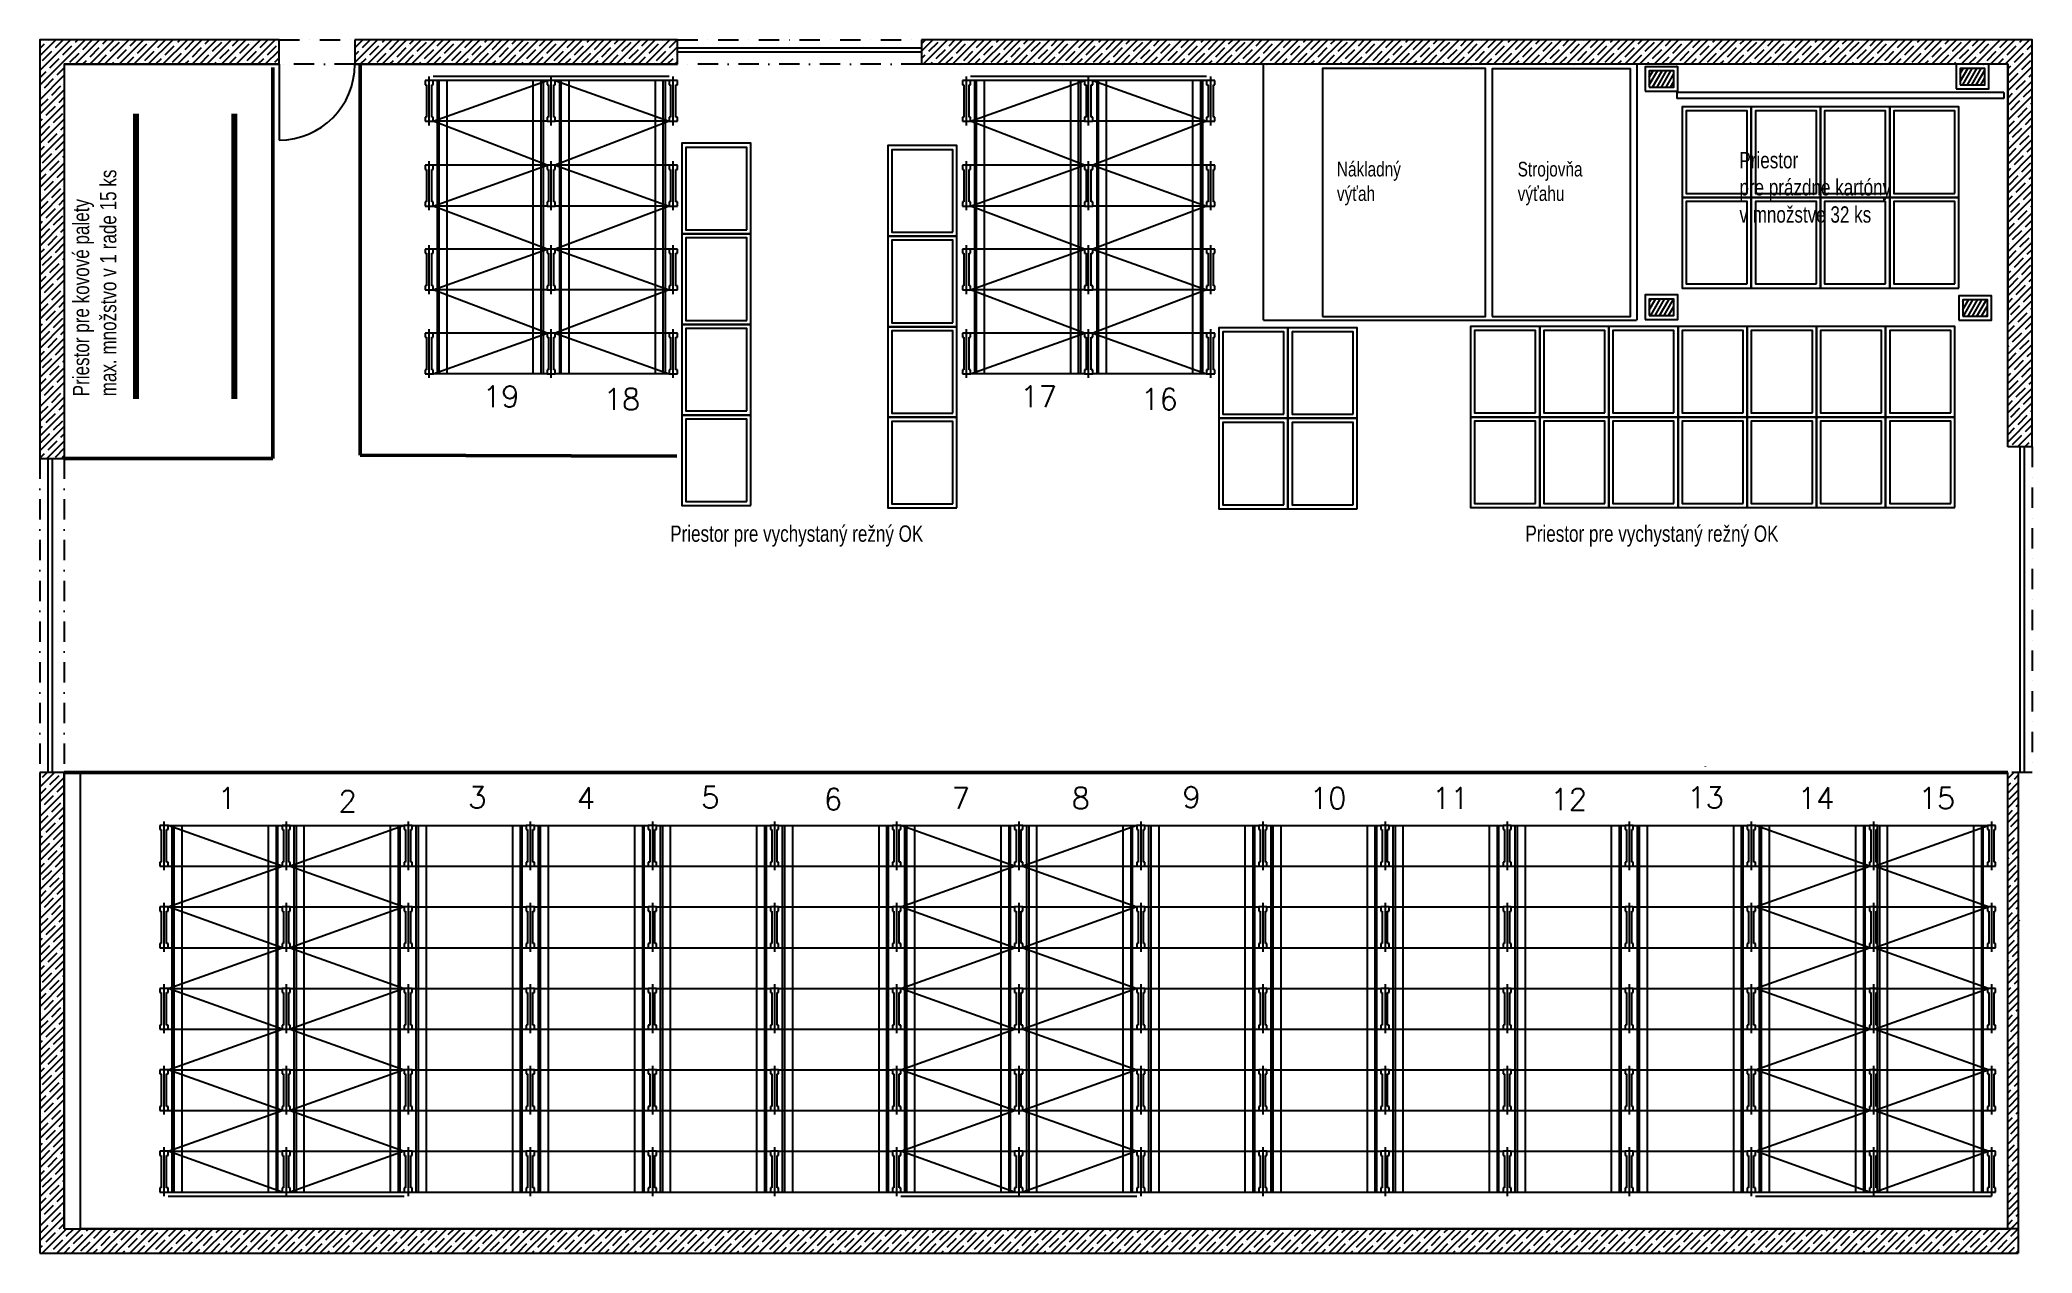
# Model space of a CAD drawing. Header units: millimetres. Extents: x -83 to 24392, y -301 to 14594.
import ezdxf

# ---------------------------------------------------------------- set-up
doc = ezdxf.new("R2010")
doc.units = ezdxf.units.MM
doc.header["$LTSCALE"] = 0.5
for name, pattern in [('DASHDOT', [1, 0.5, -0.25, 0, -0.25]), ('MITTE', [2, 1.25, -0.25, 0.25, -0.25]), ('STRICHPUNKT', [1, 0.5, -0.25, 0, -0.25])]:
    doc.linetypes.add(name, pattern=pattern)
for name, color, linetype in [('ACHSEN', 2, 'MITTE'), ('DUENN', 3, 'Continuous'), ('OSY_STLPOV', 4, 'DASHDOT'), ('P-2AA96A6E', 7, 'Continuous'), ('UMRISS035', 1, 'Continuous'), ('UMRISS050', 7, 'Continuous'), ('Z-SCHIENE', 2, 'Continuous')]:
    doc.layers.add(name, color=color, linetype=linetype)
doc.styles.get("Standard").update_dxf_attribs({"font": 'romans.shx', "width": 0.75})

# ---------------------------------------------------------------- blocks, each defined once
blk = doc.blocks.new('sklad OK')
at = {"layer": 'DUENN'}
h = blk.add_hatch(dxfattribs=at)
h.set_pattern_fill('ANSI31', color=0, scale=0.015, angle=15, style=0)
h.set_pattern_definition([(60, (257.947653, 209.260376), (-0.04124446, 0.0238125), [])])
h.paths.add_polyline_path([(314.999, 251.256), (315.299, 251.256), (315.299, 251.456), (314.999, 251.456)])
h.paths.add_polyline_path([(314.999, 254.059), (315.299, 254.059), (315.299, 254.259), (314.999, 254.259)])
h.paths.add_polyline_path([(318.819, 254.088), (319.119, 254.088), (319.119, 254.288), (318.819, 254.288)])
h.paths.add_polyline_path([(318.852, 251.245), (319.152, 251.245), (319.152, 251.445), (318.852, 251.445)])
at = {"color": 0}
for p, q in [((295.227, 254.622), (295.243, 254.638)), ((295.227, 254.442), (295.423, 254.638)), ((295.227, 254.263), (295.602, 254.638)), ((295.227, 254.083), (295.782, 254.638)), ((295.227, 254.532), (295.283, 254.588)), ((295.306, 254.611), (295.306, 254.611)), ((295.328, 254.633), (295.333, 254.638)), ((295.418, 254.543), (295.512, 254.638)), ((295.508, 254.454), (295.62, 254.566)), ((295.642, 254.588), (295.642, 254.588)), ((295.661, 254.338), (295.961, 254.638)), ((295.665, 254.611), (295.692, 254.638)), ((295.755, 254.521), (295.867, 254.633)), ((295.841, 254.338), (296.141, 254.638)), ((295.844, 254.431), (295.957, 254.543)), ((295.979, 254.566), (295.979, 254.566)), ((296.001, 254.588), (296.051, 254.638)), ((296.021, 254.338), (296.321, 254.638)), ((296.091, 254.498), (296.204, 254.611)), ((296.2, 254.338), (296.5, 254.638)), ((296.226, 254.633), (296.226, 254.633)), ((296.316, 254.543), (296.316, 254.543)), ((296.338, 254.566), (296.41, 254.638)), ((296.38, 254.338), (296.68, 254.638)), ((296.428, 254.476), (296.54, 254.588)), ((296.559, 254.338), (296.859, 254.638)), ((296.563, 254.611), (296.563, 254.611)), ((296.585, 254.633), (296.59, 254.638)), ((296.675, 254.543), (296.77, 254.638)), ((296.739, 254.338), (297.039, 254.638)), ((296.765, 254.454), (296.877, 254.566)), ((296.9, 254.588), (296.9, 254.588)), ((296.919, 254.338), (297.219, 254.638)), ((296.922, 254.611), (296.949, 254.638)), ((297.012, 254.521), (297.124, 254.633)), ((297.098, 254.338), (297.398, 254.638)), ((297.102, 254.431), (297.214, 254.543)), ((297.236, 254.566), (297.236, 254.566)), ((297.259, 254.588), (297.308, 254.638)), ((297.278, 254.338), (297.578, 254.638)), ((297.349, 254.498), (297.461, 254.611)), ((297.457, 254.338), (297.757, 254.638)), ((297.483, 254.633), (297.483, 254.633)), ((297.573, 254.543), (297.573, 254.543)), ((297.595, 254.566), (297.668, 254.638)), ((297.637, 254.338), (297.937, 254.638)), ((297.685, 254.476), (297.798, 254.588)), ((297.817, 254.338), (298.117, 254.638)), ((297.82, 254.611), (297.82, 254.611)), ((297.842, 254.633), (297.847, 254.638)), ((297.932, 254.543), (298.027, 254.638)), ((298.022, 254.454), (298.134, 254.566)), ((298.157, 254.588), (298.157, 254.588)), ((298.167, 254.338), (298.167, 254.638)), ((299.097, 254.638), (299.097, 254.338)), ((299.097, 254.541), (299.194, 254.638)), ((299.097, 254.361), (299.374, 254.638)), ((299.1, 254.633), (299.104, 254.638)), ((299.189, 254.543), (299.284, 254.638)), ((299.253, 254.338), (299.553, 254.638)), ((299.279, 254.454), (299.392, 254.566)), ((299.414, 254.588), (299.414, 254.588)), ((299.433, 254.338), (299.733, 254.638)), ((299.436, 254.611), (299.464, 254.638)), ((299.526, 254.521), (299.638, 254.633)), ((299.613, 254.338), (299.913, 254.638)), ((299.616, 254.431), (299.728, 254.543)), ((299.751, 254.566), (299.751, 254.566)), ((299.773, 254.588), (299.823, 254.638)), ((299.792, 254.338), (300.092, 254.638)), ((299.863, 254.498), (299.975, 254.611)), ((299.972, 254.338), (300.272, 254.638)), ((299.998, 254.633), (299.998, 254.633)), ((300.088, 254.543), (300.088, 254.543)), ((300.11, 254.566), (300.182, 254.638)), ((300.151, 254.338), (300.451, 254.638)), ((300.2, 254.476), (300.312, 254.588)), ((300.331, 254.338), (300.631, 254.638)), ((300.334, 254.611), (300.334, 254.611)), ((300.357, 254.633), (300.362, 254.638)), ((300.447, 254.543), (300.541, 254.638)), ((300.511, 254.338), (300.811, 254.638)), ((300.537, 254.454), (300.649, 254.566)), ((300.671, 254.588), (300.671, 254.588)), ((300.69, 254.338), (300.99, 254.638)), ((300.694, 254.611), (300.721, 254.638)), ((300.783, 254.521), (300.896, 254.633)), ((300.87, 254.338), (301.17, 254.638)), ((300.873, 254.431), (300.986, 254.543)), ((301.008, 254.566), (301.008, 254.566)), ((301.03, 254.588), (301.08, 254.638)), ((301.049, 254.338), (301.349, 254.638)), ((301.12, 254.498), (301.232, 254.611)), ((301.229, 254.338), (301.529, 254.638)), ((301.255, 254.633), (301.255, 254.633)), ((301.345, 254.543), (301.345, 254.543)), ((301.367, 254.566), (301.439, 254.638)), ((301.409, 254.338), (301.709, 254.638)), ((301.457, 254.476), (301.569, 254.588)), ((301.588, 254.338), (301.888, 254.638)), ((301.592, 254.611), (301.592, 254.611)), ((301.614, 254.633), (301.619, 254.638)), ((301.704, 254.543), (301.798, 254.638)), ((301.768, 254.338), (302.068, 254.638)), ((301.794, 254.454), (301.906, 254.566)), ((301.928, 254.588), (301.928, 254.588)), ((301.948, 254.338), (302.248, 254.638)), ((301.951, 254.611), (301.978, 254.638)), ((302.041, 254.521), (302.153, 254.633)), ((302.127, 254.338), (302.427, 254.638)), ((302.131, 254.431), (302.243, 254.543)), ((302.265, 254.566), (302.265, 254.566)), ((302.288, 254.588), (302.337, 254.638)), ((302.307, 254.338), (302.607, 254.638)), ((302.377, 254.498), (302.49, 254.611)), ((302.486, 254.338), (302.786, 254.638)), ((302.512, 254.633), (302.512, 254.633)), ((302.602, 254.543), (302.602, 254.543)), ((302.624, 254.566), (302.697, 254.638)), ((302.666, 254.338), (302.966, 254.638)), ((302.714, 254.476), (302.826, 254.588)), ((302.846, 254.338), (303.059, 254.551)), ((302.849, 254.611), (302.849, 254.611)), ((302.871, 254.633), (302.876, 254.638)), ((302.961, 254.543), (303.056, 254.638)), ((303.059, 254.338), (303.059, 254.638)), ((306.059, 254.638), (306.059, 254.338)), ((306.059, 254.498), (306.199, 254.638)), ((306.059, 254.588), (306.109, 254.638)), ((306.078, 254.338), (306.378, 254.638)), ((306.149, 254.498), (306.261, 254.611)), ((306.258, 254.338), (306.558, 254.638)), ((306.284, 254.633), (306.284, 254.633)), ((306.374, 254.543), (306.374, 254.543)), ((306.396, 254.566), (306.468, 254.638)), ((306.438, 254.338), (306.738, 254.638)), ((306.486, 254.476), (306.598, 254.588)), ((306.617, 254.338), (306.917, 254.638)), ((306.621, 254.611), (306.621, 254.611)), ((306.643, 254.633), (306.648, 254.638)), ((306.733, 254.543), (306.827, 254.638)), ((306.797, 254.338), (307.097, 254.638)), ((306.823, 254.454), (306.935, 254.566)), ((306.957, 254.588), (306.957, 254.588)), ((306.976, 254.338), (307.276, 254.638)), ((306.98, 254.611), (307.007, 254.638)), ((307.07, 254.521), (307.182, 254.633)), ((307.156, 254.338), (307.456, 254.638)), ((307.159, 254.431), (307.272, 254.543)), ((307.294, 254.566), (307.294, 254.566)), ((307.317, 254.588), (307.366, 254.638)), ((307.336, 254.338), (307.636, 254.638)), ((307.406, 254.498), (307.519, 254.611)), ((307.515, 254.338), (307.815, 254.638)), ((307.541, 254.633), (307.541, 254.633)), ((307.631, 254.543), (307.631, 254.543)), ((307.653, 254.566), (307.725, 254.638)), ((307.695, 254.338), (307.995, 254.638)), ((307.743, 254.476), (307.855, 254.588)), ((307.874, 254.338), (308.174, 254.638)), ((307.878, 254.611), (307.878, 254.611)), ((307.9, 254.633), (307.905, 254.638)), ((307.99, 254.543), (308.085, 254.638)), ((308.054, 254.338), (308.354, 254.638)), ((308.08, 254.454), (308.192, 254.566)), ((308.215, 254.588), (308.215, 254.588)), ((308.234, 254.338), (308.534, 254.638)), ((308.237, 254.611), (308.264, 254.638)), ((308.327, 254.521), (308.439, 254.633)), ((308.413, 254.338), (308.713, 254.638)), ((308.417, 254.431), (308.529, 254.543)), ((308.551, 254.566), (308.551, 254.566)), ((308.574, 254.588), (308.623, 254.638)), ((308.593, 254.338), (308.893, 254.638)), ((308.664, 254.498), (308.776, 254.611)), ((308.773, 254.338), (309.073, 254.638)), ((308.798, 254.633), (308.798, 254.633)), ((308.888, 254.543), (308.888, 254.543)), ((308.911, 254.566), (308.983, 254.638)), ((308.952, 254.338), (309.252, 254.638)), ((309, 254.476), (309.113, 254.588)), ((309.132, 254.338), (309.432, 254.638)), ((309.135, 254.611), (309.135, 254.611)), ((309.158, 254.633), (309.162, 254.638)), ((309.247, 254.543), (309.342, 254.638)), ((309.311, 254.338), (309.611, 254.638)), ((309.337, 254.454), (309.449, 254.566)), ((309.472, 254.588), (309.472, 254.588)), ((309.491, 254.338), (309.791, 254.638)), ((309.494, 254.611), (309.522, 254.638)), ((309.584, 254.521), (309.696, 254.633)), ((309.671, 254.338), (309.971, 254.638)), ((309.674, 254.431), (309.786, 254.543)), ((309.809, 254.566), (309.809, 254.566)), ((309.831, 254.588), (309.881, 254.638)), ((309.85, 254.338), (310.15, 254.638)), ((309.921, 254.498), (310.033, 254.611)), ((310.03, 254.338), (310.33, 254.638)), ((310.056, 254.633), (310.056, 254.633)), ((310.145, 254.543), (310.145, 254.543)), ((310.168, 254.566), (310.24, 254.638)), ((310.209, 254.338), (310.509, 254.638)), ((310.258, 254.476), (310.37, 254.588)), ((310.389, 254.338), (310.689, 254.638)), ((310.392, 254.611), (310.392, 254.611)), ((310.415, 254.633), (310.42, 254.638)), ((310.505, 254.543), (310.599, 254.638)), ((310.569, 254.338), (310.869, 254.638)), ((310.594, 254.454), (310.707, 254.566)), ((310.729, 254.588), (310.729, 254.588)), ((310.748, 254.338), (311.048, 254.638)), ((310.752, 254.611), (310.779, 254.638)), ((310.841, 254.521), (310.954, 254.633)), ((310.928, 254.338), (311.228, 254.638)), ((310.931, 254.431), (311.043, 254.543)), ((311.066, 254.566), (311.066, 254.566)), ((311.088, 254.588), (311.138, 254.638)), ((311.107, 254.338), (311.407, 254.638)), ((311.178, 254.498), (311.29, 254.611)), ((311.287, 254.338), (311.587, 254.638)), ((311.313, 254.633), (311.313, 254.633)), ((311.403, 254.543), (311.403, 254.543)), ((311.425, 254.566), (311.497, 254.638)), ((311.467, 254.338), (311.767, 254.638)), ((311.515, 254.476), (311.627, 254.588)), ((311.646, 254.338), (311.946, 254.638)), ((311.65, 254.611), (311.65, 254.611)), ((311.672, 254.633), (311.677, 254.638)), ((311.762, 254.543), (311.856, 254.638)), ((311.826, 254.338), (312.126, 254.638)), ((311.852, 254.454), (311.964, 254.566)), ((311.986, 254.588), (311.986, 254.588)), ((312.005, 254.338), (312.305, 254.638)), ((312.009, 254.611), (312.036, 254.638)), ((312.099, 254.521), (312.211, 254.633)), ((312.185, 254.338), (312.485, 254.638)), ((312.188, 254.431), (312.301, 254.543)), ((312.323, 254.566), (312.323, 254.566)), ((312.346, 254.588), (312.395, 254.638)), ((312.365, 254.338), (312.665, 254.638)), ((312.435, 254.498), (312.548, 254.611)), ((312.544, 254.338), (312.844, 254.638)), ((312.57, 254.633), (312.57, 254.633)), ((312.66, 254.543), (312.66, 254.543)), ((312.682, 254.566), (312.754, 254.638)), ((312.724, 254.338), (313.024, 254.638)), ((312.772, 254.476), (312.884, 254.588)), ((312.903, 254.338), (313.203, 254.638)), ((312.907, 254.611), (312.907, 254.611)), ((312.929, 254.633), (312.934, 254.638)), ((313.019, 254.543), (313.114, 254.638)), ((313.083, 254.338), (313.383, 254.638)), ((313.109, 254.454), (313.221, 254.566)), ((313.244, 254.588), (313.244, 254.588)), ((313.263, 254.338), (313.563, 254.638)), ((313.266, 254.611), (313.293, 254.638)), ((313.356, 254.521), (313.468, 254.633)), ((313.442, 254.338), (313.742, 254.638)), ((313.446, 254.431), (313.558, 254.543)), ((313.58, 254.566), (313.58, 254.566)), ((313.603, 254.588), (313.652, 254.638)), ((313.622, 254.338), (313.922, 254.638)), ((313.693, 254.498), (313.805, 254.611)), ((313.801, 254.338), (314.101, 254.638)), ((313.827, 254.633), (313.827, 254.633)), ((313.917, 254.543), (313.917, 254.543)), ((313.94, 254.566), (314.012, 254.638)), ((313.981, 254.338), (314.281, 254.638)), ((314.029, 254.476), (314.142, 254.588)), ((314.161, 254.338), (314.461, 254.638)), ((314.164, 254.611), (314.164, 254.611)), ((314.187, 254.633), (314.191, 254.638)), ((314.276, 254.543), (314.371, 254.638)), ((314.34, 254.338), (314.64, 254.638)), ((314.366, 254.454), (314.478, 254.566)), ((314.501, 254.588), (314.501, 254.588)), ((314.52, 254.338), (314.82, 254.638)), ((314.523, 254.611), (314.55, 254.638)), ((314.613, 254.521), (314.725, 254.633)), ((314.699, 254.338), (314.999, 254.638)), ((314.703, 254.431), (314.815, 254.543)), ((314.838, 254.566), (314.838, 254.566)), ((314.86, 254.588), (314.91, 254.638)), ((314.879, 254.338), (315.179, 254.638)), ((314.95, 254.498), (315.062, 254.611)), ((315.059, 254.338), (315.359, 254.638)), ((315.085, 254.633), (315.085, 254.633)), ((315.174, 254.543), (315.174, 254.543)), ((315.197, 254.566), (315.269, 254.638)), ((315.238, 254.338), (315.538, 254.638)), ((315.287, 254.476), (315.399, 254.588)), ((315.418, 254.338), (315.718, 254.638)), ((315.421, 254.611), (315.421, 254.611)), ((315.444, 254.633), (315.448, 254.638)), ((315.534, 254.543), (315.628, 254.638)), ((315.598, 254.338), (315.898, 254.638)), ((315.623, 254.454), (315.736, 254.566)), ((315.758, 254.588), (315.758, 254.588)), ((315.777, 254.338), (316.077, 254.638)), ((315.781, 254.611), (315.808, 254.638)), ((315.87, 254.521), (315.983, 254.633)), ((315.957, 254.338), (316.257, 254.638)), ((315.96, 254.431), (316.072, 254.543)), ((316.095, 254.566), (316.095, 254.566)), ((316.117, 254.588), (316.167, 254.638)), ((316.136, 254.338), (316.436, 254.638)), ((316.207, 254.498), (316.319, 254.611)), ((316.316, 254.338), (316.616, 254.638)), ((316.342, 254.633), (316.342, 254.633)), ((316.432, 254.543), (316.432, 254.543)), ((316.454, 254.566), (316.526, 254.638)), ((316.496, 254.338), (316.796, 254.638)), ((316.544, 254.476), (316.656, 254.588)), ((316.675, 254.338), (316.975, 254.638)), ((316.679, 254.611), (316.679, 254.611)), ((316.701, 254.633), (316.706, 254.638)), ((316.791, 254.543), (316.885, 254.638)), ((316.855, 254.338), (317.155, 254.638)), ((316.881, 254.454), (316.993, 254.566)), ((317.015, 254.588), (317.015, 254.588)), ((317.034, 254.338), (317.334, 254.638)), ((317.038, 254.611), (317.065, 254.638)), ((317.128, 254.521), (317.24, 254.633)), ((317.214, 254.338), (317.514, 254.638)), ((317.217, 254.431), (317.33, 254.543)), ((317.352, 254.566), (317.352, 254.566)), ((317.374, 254.588), (317.424, 254.638)), ((317.394, 254.338), (317.694, 254.638)), ((317.464, 254.498), (317.577, 254.611)), ((317.573, 254.338), (317.873, 254.638)), ((317.599, 254.633), (317.599, 254.633)), ((317.689, 254.543), (317.689, 254.543)), ((317.711, 254.566), (317.783, 254.638)), ((317.753, 254.338), (318.053, 254.638)), ((317.801, 254.476), (317.913, 254.588)), ((317.932, 254.338), (318.232, 254.638)), ((317.936, 254.611), (317.936, 254.611)), ((317.958, 254.633), (317.963, 254.638)), ((318.048, 254.543), (318.143, 254.638)), ((318.112, 254.338), (318.412, 254.638)), ((318.138, 254.454), (318.25, 254.566)), ((318.273, 254.588), (318.273, 254.588)), ((318.292, 254.338), (318.592, 254.638)), ((318.295, 254.611), (318.322, 254.638)), ((318.385, 254.521), (318.497, 254.633)), ((318.471, 254.338), (318.771, 254.638)), ((318.475, 254.431), (318.587, 254.543)), ((318.609, 254.566), (318.609, 254.566)), ((318.632, 254.588), (318.681, 254.638)), ((318.651, 254.338), (318.951, 254.638)), ((318.722, 254.498), (318.834, 254.611)), ((318.83, 254.338), (319.13, 254.638)), ((318.856, 254.633), (318.856, 254.633)), ((318.946, 254.543), (318.946, 254.543)), ((318.968, 254.566), (319.041, 254.638)), ((319.01, 254.338), (319.31, 254.638)), ((319.058, 254.476), (319.171, 254.588)), ((319.19, 254.338), (319.49, 254.638)), ((319.193, 254.611), (319.193, 254.611)), ((319.215, 254.633), (319.22, 254.638)), ((319.305, 254.543), (319.4, 254.638)), ((319.369, 254.338), (319.669, 254.638)), ((319.395, 254.454), (319.507, 254.566)), ((319.53, 254.588), (319.53, 254.588)), ((319.552, 254.611), (319.579, 254.638)), ((319.642, 254.521), (319.702, 254.581)), ((295.238, 254.364), (295.238, 254.364)), ((295.261, 254.386), (295.373, 254.498)), ((295.35, 254.296), (295.463, 254.409)), ((295.395, 254.521), (295.395, 254.521)), ((295.485, 254.431), (295.485, 254.431)), ((295.527, 254.338), (298.167, 254.338)), ((295.527, 254.338), (295.527, 249.638)), ((295.575, 254.341), (295.575, 254.341)), ((295.597, 254.364), (295.71, 254.476)), ((295.732, 254.498), (295.732, 254.498)), ((295.751, 254.338), (295.799, 254.386)), ((295.822, 254.409), (295.822, 254.409)), ((295.934, 254.341), (296.046, 254.454)), ((296.069, 254.476), (296.069, 254.476)), ((296.11, 254.338), (296.136, 254.364)), ((296.159, 254.386), (296.159, 254.386)), ((296.181, 254.409), (296.293, 254.521)), ((296.29, 254.338), (296.383, 254.431)), ((296.406, 254.454), (296.406, 254.454)), ((296.47, 254.338), (296.473, 254.341)), ((296.495, 254.364), (296.495, 254.364)), ((296.518, 254.386), (296.63, 254.498)), ((296.649, 254.338), (296.72, 254.409)), ((296.653, 254.521), (296.653, 254.521)), ((296.742, 254.431), (296.742, 254.431)), ((296.832, 254.341), (296.832, 254.341)), ((296.855, 254.364), (296.967, 254.476)), ((296.989, 254.498), (296.989, 254.498)), ((297.008, 254.338), (297.057, 254.386)), ((297.079, 254.409), (297.079, 254.409)), ((297.191, 254.341), (297.304, 254.454)), ((297.326, 254.476), (297.326, 254.476)), ((297.368, 254.338), (297.393, 254.364)), ((297.416, 254.386), (297.416, 254.386)), ((297.438, 254.409), (297.551, 254.521)), ((297.547, 254.338), (297.64, 254.431)), ((297.663, 254.454), (297.663, 254.454)), ((297.727, 254.338), (297.73, 254.341)), ((297.753, 254.364), (297.753, 254.364)), ((297.775, 254.386), (297.887, 254.498)), ((297.906, 254.338), (297.977, 254.409)), ((297.91, 254.521), (297.91, 254.521)), ((297.996, 254.338), (298.167, 254.509)), ((298, 254.431), (298, 254.431)), ((298.089, 254.341), (298.089, 254.341)), ((298.112, 254.364), (298.167, 254.419)), ((298.167, 254.338), (298.167, 253.408)), ((299.097, 254.451), (299.145, 254.498)), ((299.097, 254.338), (303.059, 254.338)), ((299.164, 254.338), (299.234, 254.409)), ((299.167, 254.521), (299.167, 254.521)), ((299.257, 254.431), (299.257, 254.431)), ((299.347, 254.341), (299.347, 254.341)), ((299.369, 254.364), (299.481, 254.476)), ((299.504, 254.498), (299.504, 254.498)), ((299.523, 254.338), (299.571, 254.386)), ((299.594, 254.409), (299.594, 254.409)), ((299.706, 254.341), (299.818, 254.454)), ((299.841, 254.476), (299.841, 254.476)), ((299.882, 254.338), (299.908, 254.364)), ((299.93, 254.386), (299.93, 254.386)), ((299.953, 254.409), (300.065, 254.521)), ((300.062, 254.338), (300.155, 254.431)), ((300.177, 254.454), (300.177, 254.454)), ((300.241, 254.338), (300.245, 254.341)), ((300.267, 254.364), (300.267, 254.364)), ((300.29, 254.386), (300.402, 254.498)), ((300.421, 254.338), (300.492, 254.409)), ((300.424, 254.521), (300.424, 254.521)), ((300.514, 254.431), (300.514, 254.431)), ((300.604, 254.341), (300.604, 254.341)), ((300.626, 254.364), (300.739, 254.476)), ((300.761, 254.498), (300.761, 254.498)), ((300.78, 254.338), (300.828, 254.386)), ((300.851, 254.409), (300.851, 254.409)), ((300.963, 254.341), (301.075, 254.454)), ((301.098, 254.476), (301.098, 254.476)), ((301.139, 254.338), (301.165, 254.364)), ((301.188, 254.386), (301.188, 254.386)), ((301.21, 254.409), (301.322, 254.521)), ((301.319, 254.338), (301.412, 254.431)), ((301.435, 254.454), (301.435, 254.454)), ((301.498, 254.338), (301.502, 254.341)), ((301.524, 254.364), (301.524, 254.364)), ((301.547, 254.386), (301.659, 254.498)), ((301.678, 254.338), (301.749, 254.409)), ((301.682, 254.521), (301.682, 254.521)), ((301.771, 254.431), (301.771, 254.431)), ((301.861, 254.341), (301.861, 254.341)), ((301.884, 254.364), (301.996, 254.476)), ((302.018, 254.498), (302.018, 254.498)), ((302.037, 254.338), (302.086, 254.386)), ((302.108, 254.409), (302.108, 254.409)), ((302.22, 254.341), (302.333, 254.454)), ((302.355, 254.476), (302.355, 254.476)), ((302.397, 254.338), (302.422, 254.364)), ((302.445, 254.386), (302.445, 254.386)), ((302.467, 254.409), (302.58, 254.521)), ((302.576, 254.338), (302.669, 254.431)), ((302.692, 254.454), (302.692, 254.454)), ((302.756, 254.338), (302.759, 254.341)), ((302.782, 254.364), (302.782, 254.364)), ((302.804, 254.386), (302.916, 254.498)), ((302.935, 254.338), (303.006, 254.409)), ((302.939, 254.521), (302.939, 254.521)), ((303.025, 254.338), (303.059, 254.372)), ((303.029, 254.431), (303.029, 254.431)), ((303.051, 254.454), (303.059, 254.461)), ((306.059, 254.538), (303.059, 254.538)), ((306.059, 254.488), (303.059, 254.488)), ((306.059, 254.408), (306.104, 254.454)), ((306.127, 254.476), (306.127, 254.476)), ((306.168, 254.338), (306.194, 254.364)), ((306.217, 254.386), (306.217, 254.386)), ((306.239, 254.409), (306.351, 254.521)), ((306.348, 254.338), (306.441, 254.431)), ((306.463, 254.454), (306.463, 254.454)), ((306.527, 254.338), (306.531, 254.341)), ((306.553, 254.364), (306.553, 254.364)), ((306.576, 254.386), (306.688, 254.498)), ((306.707, 254.338), (306.778, 254.409)), ((306.71, 254.521), (306.71, 254.521)), ((306.8, 254.431), (306.8, 254.431)), ((306.89, 254.341), (306.89, 254.341)), ((306.912, 254.364), (307.025, 254.476)), ((307.047, 254.498), (307.047, 254.498)), ((307.066, 254.338), (307.115, 254.386)), ((307.137, 254.409), (307.137, 254.409)), ((307.249, 254.341), (307.362, 254.454)), ((307.384, 254.476), (307.384, 254.476)), ((307.425, 254.338), (307.451, 254.364)), ((307.474, 254.386), (307.474, 254.386)), ((307.496, 254.409), (307.608, 254.521)), ((307.605, 254.338), (307.698, 254.431)), ((307.721, 254.454), (307.721, 254.454)), ((307.785, 254.338), (307.788, 254.341)), ((307.811, 254.364), (307.811, 254.364)), ((307.833, 254.386), (307.945, 254.498)), ((307.964, 254.338), (308.035, 254.409)), ((307.968, 254.521), (307.968, 254.521)), ((308.057, 254.431), (308.057, 254.431)), ((308.147, 254.341), (308.147, 254.341)), ((308.17, 254.364), (308.282, 254.476)), ((308.304, 254.498), (308.304, 254.498)), ((308.323, 254.338), (308.372, 254.386)), ((308.394, 254.409), (308.394, 254.409)), ((308.506, 254.341), (308.619, 254.454)), ((308.641, 254.476), (308.641, 254.476)), ((308.683, 254.338), (308.709, 254.364)), ((308.731, 254.386), (308.731, 254.386)), ((308.753, 254.409), (308.866, 254.521)), ((308.862, 254.338), (308.956, 254.431)), ((308.978, 254.454), (308.978, 254.454)), ((309.042, 254.338), (309.045, 254.341)), ((309.068, 254.364), (309.068, 254.364)), ((309.09, 254.386), (309.202, 254.498)), ((309.222, 254.338), (309.292, 254.409)), ((309.225, 254.521), (309.225, 254.521)), ((309.315, 254.431), (309.315, 254.431)), ((309.405, 254.341), (309.405, 254.341)), ((309.427, 254.364), (309.539, 254.476)), ((309.562, 254.498), (309.562, 254.498)), ((309.581, 254.338), (309.629, 254.386)), ((309.651, 254.409), (309.651, 254.409)), ((309.764, 254.341), (309.876, 254.454)), ((309.898, 254.476), (309.898, 254.476)), ((309.94, 254.338), (309.966, 254.364)), ((309.988, 254.386), (309.988, 254.386)), ((310.011, 254.409), (310.123, 254.521)), ((310.12, 254.338), (310.213, 254.431)), ((310.235, 254.454), (310.235, 254.454)), ((310.259, 251.195), (310.259, 254.338)), ((310.299, 254.338), (310.303, 254.341)), ((310.325, 254.364), (310.325, 254.364)), ((310.347, 254.386), (310.46, 254.498)), ((310.479, 254.338), (310.55, 254.409)), ((310.482, 254.521), (310.482, 254.521)), ((310.572, 254.431), (310.572, 254.431)), ((310.662, 254.341), (310.662, 254.341)), ((310.684, 254.364), (310.796, 254.476)), ((310.819, 254.498), (310.819, 254.498)), ((310.838, 254.338), (310.886, 254.386)), ((310.909, 254.409), (310.909, 254.409)), ((311.021, 254.341), (311.133, 254.454)), ((311.156, 254.476), (311.156, 254.476)), ((311.197, 254.338), (311.223, 254.364)), ((311.245, 254.386), (311.245, 254.386)), ((311.268, 254.409), (311.38, 254.521)), ((311.377, 254.338), (311.47, 254.431)), ((311.492, 254.454), (311.492, 254.454)), ((311.556, 254.338), (311.56, 254.341)), ((311.582, 254.364), (311.582, 254.364)), ((311.605, 254.386), (311.717, 254.498)), ((311.736, 254.338), (311.807, 254.409)), ((311.739, 254.521), (311.739, 254.521)), ((311.829, 254.431), (311.829, 254.431)), ((311.919, 254.341), (311.919, 254.341)), ((311.941, 254.364), (312.054, 254.476)), ((312.076, 254.498), (312.076, 254.498)), ((312.095, 254.338), (312.143, 254.386)), ((312.166, 254.409), (312.166, 254.409)), ((312.278, 254.341), (312.39, 254.454)), ((312.413, 254.476), (312.413, 254.476)), ((312.454, 254.338), (312.48, 254.364)), ((312.503, 254.386), (312.503, 254.386)), ((312.525, 254.409), (312.637, 254.521)), ((312.634, 254.338), (312.727, 254.431)), ((312.75, 254.454), (312.75, 254.454)), ((312.814, 254.338), (312.817, 254.341)), ((312.839, 254.364), (312.839, 254.364)), ((312.862, 254.386), (312.974, 254.498)), ((312.993, 254.338), (313.064, 254.409)), ((312.997, 254.521), (312.997, 254.521)), ((313.086, 254.431), (313.086, 254.431)), ((313.176, 254.341), (313.176, 254.341)), ((313.199, 254.364), (313.311, 254.476)), ((313.333, 254.498), (313.333, 254.498)), ((313.352, 254.338), (313.401, 254.386)), ((313.423, 254.409), (313.423, 254.409)), ((313.535, 254.341), (313.648, 254.454)), ((313.67, 254.476), (313.67, 254.476)), ((313.712, 254.338), (313.737, 254.364)), ((313.76, 254.386), (313.76, 254.386)), ((313.782, 254.409), (313.895, 254.521)), ((313.891, 254.338), (313.984, 254.431)), ((314.007, 254.454), (314.007, 254.454)), ((314.071, 254.338), (314.074, 254.341)), ((314.097, 254.364), (314.097, 254.364)), ((314.119, 254.386), (314.231, 254.498)), ((314.25, 254.338), (314.321, 254.409)), ((314.254, 254.521), (314.254, 254.521)), ((314.344, 254.431), (314.344, 254.431)), ((314.433, 254.341), (314.433, 254.341)), ((314.456, 254.364), (314.568, 254.476)), ((314.591, 254.498), (314.591, 254.498)), ((314.61, 254.338), (314.658, 254.386)), ((314.68, 254.409), (314.68, 254.409)), ((314.793, 254.341), (314.905, 254.454)), ((314.927, 254.476), (314.927, 254.476)), ((314.969, 254.338), (314.995, 254.364)), ((315.017, 254.386), (315.017, 254.386)), ((315.04, 254.409), (315.152, 254.521)), ((315.148, 254.338), (315.242, 254.431)), ((315.264, 254.454), (315.264, 254.454)), ((315.328, 254.338), (315.331, 254.341)), ((315.354, 254.364), (315.354, 254.364)), ((315.376, 254.386), (315.489, 254.498)), ((315.508, 254.338), (315.578, 254.409)), ((315.511, 254.521), (315.511, 254.521)), ((315.601, 254.431), (315.601, 254.431)), ((315.691, 254.341), (315.691, 254.341)), ((315.713, 254.364), (315.825, 254.476)), ((315.848, 254.498), (315.848, 254.498)), ((315.867, 254.338), (315.915, 254.386)), ((315.938, 254.409), (315.938, 254.409)), ((316.05, 254.341), (316.162, 254.454)), ((316.185, 254.476), (316.185, 254.476)), ((316.226, 254.338), (316.252, 254.364)), ((316.274, 254.386), (316.274, 254.386)), ((316.297, 254.409), (316.409, 254.521)), ((316.406, 254.338), (316.499, 254.431)), ((316.521, 254.454), (316.521, 254.454)), ((316.585, 254.338), (316.589, 254.341)), ((316.611, 254.364), (316.611, 254.364)), ((316.634, 254.386), (316.746, 254.498)), ((316.765, 254.338), (316.836, 254.409)), ((316.768, 254.521), (316.768, 254.521)), ((316.858, 254.431), (316.858, 254.431)), ((316.948, 254.341), (316.948, 254.341)), ((316.97, 254.364), (317.083, 254.476)), ((317.105, 254.498), (317.105, 254.498)), ((317.124, 254.338), (317.172, 254.386)), ((317.195, 254.409), (317.195, 254.409)), ((317.307, 254.341), (317.419, 254.454)), ((317.442, 254.476), (317.442, 254.476)), ((317.483, 254.338), (317.509, 254.364)), ((317.532, 254.386), (317.532, 254.386)), ((317.554, 254.409), (317.666, 254.521)), ((317.663, 254.338), (317.756, 254.431)), ((317.779, 254.454), (317.779, 254.454)), ((317.843, 254.338), (317.846, 254.341)), ((317.868, 254.364), (317.868, 254.364)), ((317.891, 254.386), (318.003, 254.498)), ((318.022, 254.338), (318.093, 254.409)), ((318.026, 254.521), (318.026, 254.521)), ((318.115, 254.431), (318.115, 254.431)), ((318.205, 254.341), (318.205, 254.341)), ((318.228, 254.364), (318.34, 254.476)), ((318.362, 254.498), (318.362, 254.498)), ((318.381, 254.338), (318.43, 254.386)), ((318.452, 254.409), (318.452, 254.409)), ((318.564, 254.341), (318.677, 254.454)), ((318.699, 254.476), (318.699, 254.476)), ((318.741, 254.338), (318.766, 254.364)), ((318.789, 254.386), (318.789, 254.386)), ((318.811, 254.409), (318.924, 254.521)), ((318.92, 254.338), (319.013, 254.431)), ((319.036, 254.454), (319.036, 254.454)), ((319.1, 254.338), (319.103, 254.341)), ((319.126, 254.364), (319.126, 254.364)), ((319.148, 254.386), (319.26, 254.498)), ((319.279, 254.338), (319.35, 254.409)), ((319.283, 254.521), (319.283, 254.521)), ((319.373, 254.431), (319.373, 254.431)), ((319.402, 254.191), (319.702, 254.491)), ((319.402, 254.338), (319.402, 251.195)), ((319.402, 254.281), (319.44, 254.319)), ((319.402, 254.011), (319.702, 254.311)), ((319.462, 254.341), (319.462, 254.341)), ((319.485, 254.364), (319.597, 254.476)), ((319.575, 254.274), (319.687, 254.386)), ((319.62, 254.498), (319.62, 254.498)), ((295.227, 254.173), (295.306, 254.251)), ((295.227, 253.903), (295.527, 254.203)), ((295.283, 254.049), (295.395, 254.162)), ((295.328, 254.274), (295.328, 254.274)), ((295.373, 253.96), (295.485, 254.072)), ((295.418, 254.184), (295.418, 254.184)), ((295.44, 254.207), (295.527, 254.293)), ((295.508, 254.094), (295.508, 254.094)), ((302.959, 254.188), (300.059, 254.188)), ((300.059, 253.638), (301.459, 254.138)), ((301.559, 254.138), (302.959, 253.638)), ((309.561, 254.188), (306.661, 254.188)), ((306.661, 253.638), (308.061, 254.138)), ((308.161, 254.138), (309.561, 253.638)), ((319.402, 253.832), (319.702, 254.132)), ((319.418, 254.117), (319.53, 254.229)), ((319.507, 254.027), (319.62, 254.139)), ((319.552, 254.251), (319.552, 254.251)), ((319.642, 254.162), (319.642, 254.162)), ((319.664, 254.184), (319.702, 254.222)), ((295.227, 253.724), (295.527, 254.024)), ((295.227, 253.993), (295.238, 254.005)), ((295.227, 253.814), (295.328, 253.915)), ((295.227, 253.544), (295.527, 253.844)), ((295.261, 254.027), (295.261, 254.027)), ((295.306, 253.713), (295.418, 253.825)), ((295.35, 253.937), (295.35, 253.937)), ((295.44, 253.847), (295.44, 253.847)), ((295.463, 253.87), (295.527, 253.934)), ((319.402, 253.922), (319.462, 253.982)), ((319.402, 253.652), (319.702, 253.952)), ((319.44, 253.78), (319.552, 253.892)), ((319.485, 254.005), (319.485, 254.005)), ((319.575, 253.915), (319.575, 253.915)), ((319.597, 253.937), (319.702, 254.042)), ((319.664, 253.825), (319.664, 253.825)), ((319.687, 253.847), (319.702, 253.862)), ((295.227, 253.634), (295.261, 253.668)), ((295.227, 253.365), (295.527, 253.665)), ((295.238, 253.466), (295.35, 253.578)), ((295.283, 253.69), (295.283, 253.69)), ((295.373, 253.6), (295.373, 253.6)), ((295.395, 253.623), (295.508, 253.735)), ((295.485, 253.533), (295.527, 253.575)), ((301.459, 253.098), (300.059, 253.638)), ((302.959, 253.638), (301.559, 253.098)), ((308.061, 253.098), (306.661, 253.638)), ((309.561, 253.638), (308.161, 253.098)), ((319.402, 253.473), (319.702, 253.773)), ((319.402, 253.562), (319.485, 253.645)), ((319.402, 253.293), (319.702, 253.593)), ((319.418, 253.758), (319.418, 253.758)), ((319.507, 253.668), (319.507, 253.668)), ((319.53, 253.69), (319.642, 253.802)), ((319.597, 253.578), (319.597, 253.578)), ((319.62, 253.6), (319.702, 253.683)), ((295.227, 253.185), (295.527, 253.485)), ((295.227, 253.275), (295.283, 253.331)), ((295.306, 253.353), (295.306, 253.353)), ((295.328, 253.376), (295.44, 253.488)), ((295.418, 253.286), (295.527, 253.395)), ((295.463, 253.511), (295.463, 253.511)), ((319.402, 253.113), (319.702, 253.413)), ((319.402, 253.383), (319.418, 253.398)), ((319.44, 253.421), (319.44, 253.421)), ((319.462, 253.443), (319.575, 253.555)), ((319.53, 253.331), (319.53, 253.331)), ((319.552, 253.353), (319.664, 253.466)), ((319.642, 253.264), (319.702, 253.324)), ((319.687, 253.488), (319.687, 253.488)), ((295.227, 253.005), (295.527, 253.305)), ((295.227, 252.826), (295.527, 253.126)), ((295.238, 253.106), (295.238, 253.106)), ((295.261, 253.129), (295.373, 253.241)), ((295.35, 253.039), (295.463, 253.151)), ((295.395, 253.264), (295.395, 253.264)), ((295.485, 253.174), (295.485, 253.174)), ((295.508, 253.196), (295.527, 253.216)), ((300.059, 252.598), (301.459, 253.098)), ((301.559, 253.098), (302.959, 252.598)), ((306.661, 252.598), (308.061, 253.098)), ((308.161, 253.098), (309.561, 252.598)), ((319.402, 253.203), (319.507, 253.309)), ((319.402, 252.934), (319.702, 253.234)), ((319.462, 253.084), (319.462, 253.084)), ((319.485, 253.106), (319.597, 253.219)), ((319.575, 253.017), (319.687, 253.129)), ((319.62, 253.241), (319.62, 253.241)), ((295.227, 252.916), (295.306, 252.994)), ((295.227, 252.646), (295.527, 252.946)), ((295.283, 252.792), (295.395, 252.904)), ((295.328, 253.017), (295.328, 253.017)), ((295.418, 252.927), (295.418, 252.927)), ((295.44, 252.949), (295.527, 253.036)), ((295.508, 252.837), (295.508, 252.837)), ((319.402, 253.024), (319.44, 253.062)), ((319.402, 252.754), (319.702, 253.054)), ((319.402, 252.575), (319.702, 252.875)), ((319.418, 252.86), (319.53, 252.972)), ((319.507, 252.77), (319.62, 252.882)), ((319.552, 252.994), (319.552, 252.994)), ((319.642, 252.904), (319.642, 252.904)), ((319.664, 252.927), (319.702, 252.964)), ((295.227, 252.467), (295.527, 252.767)), ((295.227, 252.736), (295.238, 252.747)), ((295.227, 252.556), (295.328, 252.657)), ((295.227, 252.287), (295.527, 252.587)), ((295.261, 252.77), (295.261, 252.77)), ((295.35, 252.68), (295.35, 252.68)), ((295.373, 252.702), (295.485, 252.815)), ((295.44, 252.59), (295.44, 252.59)), ((295.463, 252.613), (295.527, 252.677)), ((301.459, 252.068), (300.059, 252.598)), ((302.959, 252.598), (301.559, 252.068)), ((308.061, 252.068), (306.661, 252.598)), ((309.561, 252.598), (308.161, 252.068)), ((319.402, 252.664), (319.462, 252.725)), ((319.402, 252.395), (319.702, 252.695)), ((319.44, 252.523), (319.552, 252.635)), ((319.485, 252.747), (319.485, 252.747)), ((319.575, 252.657), (319.575, 252.657)), ((319.597, 252.68), (319.702, 252.785)), ((319.687, 252.59), (319.702, 252.605)), ((295.227, 252.377), (295.261, 252.411)), ((295.227, 252.107), (295.527, 252.407)), ((295.283, 252.433), (295.283, 252.433)), ((295.306, 252.455), (295.418, 252.568)), ((295.373, 252.343), (295.373, 252.343)), ((295.395, 252.366), (295.508, 252.478)), ((319.402, 252.215), (319.702, 252.515)), ((319.402, 252.305), (319.485, 252.388)), ((319.418, 252.5), (319.418, 252.5)), ((319.507, 252.411), (319.507, 252.411)), ((319.53, 252.433), (319.642, 252.545)), ((319.62, 252.343), (319.702, 252.426)), ((319.664, 252.568), (319.664, 252.568)), ((295.227, 251.928), (295.527, 252.228)), ((295.238, 252.208), (295.35, 252.321)), ((295.306, 252.096), (295.306, 252.096)), ((295.328, 252.119), (295.44, 252.231)), ((295.418, 252.029), (295.527, 252.138)), ((295.463, 252.253), (295.463, 252.253)), ((295.485, 252.276), (295.527, 252.318)), ((319.402, 252.036), (319.702, 252.336)), ((319.402, 251.856), (319.702, 252.156)), ((319.402, 252.126), (319.418, 252.141)), ((319.44, 252.164), (319.44, 252.164)), ((319.462, 252.186), (319.575, 252.298)), ((319.552, 252.096), (319.664, 252.208)), ((319.597, 252.321), (319.597, 252.321)), ((319.687, 252.231), (319.687, 252.231)), ((295.227, 252.018), (295.283, 252.074)), ((295.227, 251.748), (295.527, 252.048)), ((295.227, 251.569), (295.527, 251.869)), ((295.238, 251.849), (295.238, 251.849)), ((295.261, 251.872), (295.373, 251.984)), ((295.35, 251.782), (295.463, 251.894)), ((295.395, 252.006), (295.395, 252.006)), ((295.485, 251.917), (295.485, 251.917)), ((295.508, 251.939), (295.527, 251.958)), ((300.059, 251.568), (301.459, 252.068)), ((301.559, 252.068), (302.959, 251.568)), ((306.661, 251.568), (308.061, 252.068)), ((308.161, 252.068), (309.561, 251.568)), ((319.402, 251.946), (319.507, 252.051)), ((319.402, 251.677), (319.702, 251.977)), ((319.485, 251.849), (319.597, 251.961)), ((319.53, 252.074), (319.53, 252.074)), ((319.575, 251.759), (319.687, 251.872)), ((319.62, 251.984), (319.62, 251.984)), ((319.642, 252.006), (319.702, 252.066)), ((295.227, 251.658), (295.306, 251.737)), ((295.227, 251.389), (295.527, 251.689)), ((295.283, 251.535), (295.395, 251.647)), ((295.328, 251.759), (295.328, 251.759)), ((295.418, 251.67), (295.418, 251.67)), ((295.44, 251.692), (295.527, 251.779)), ((319.402, 251.766), (319.44, 251.804)), ((319.402, 251.497), (319.702, 251.797)), ((319.402, 251.317), (319.702, 251.617)), ((319.418, 251.602), (319.53, 251.715)), ((319.462, 251.827), (319.462, 251.827)), ((319.507, 251.512), (319.62, 251.625)), ((319.552, 251.737), (319.552, 251.737)), ((319.642, 251.647), (319.642, 251.647)), ((319.664, 251.67), (319.702, 251.707)), ((295.227, 251.209), (295.527, 251.509)), ((295.227, 251.479), (295.238, 251.49)), ((295.227, 251.299), (295.328, 251.4)), ((295.261, 251.512), (295.261, 251.512)), ((295.35, 251.423), (295.35, 251.423)), ((295.373, 251.445), (295.485, 251.557)), ((295.463, 251.355), (295.527, 251.42)), ((295.508, 251.58), (295.508, 251.58)), ((301.459, 251.038), (300.059, 251.568)), ((302.959, 251.568), (301.559, 251.038)), ((308.061, 251.038), (306.661, 251.568)), ((309.561, 251.568), (308.161, 251.038)), ((319.402, 251.407), (319.462, 251.468)), ((319.402, 251.138), (319.702, 251.438)), ((319.44, 251.266), (319.552, 251.378)), ((319.485, 251.49), (319.485, 251.49)), ((319.575, 251.4), (319.575, 251.4)), ((319.597, 251.423), (319.702, 251.527)), ((295.227, 251.03), (295.527, 251.33)), ((295.227, 251.12), (295.261, 251.153)), ((295.227, 250.85), (295.527, 251.15)), ((295.283, 251.176), (295.283, 251.176)), ((295.306, 251.198), (295.418, 251.31)), ((295.395, 251.108), (295.508, 251.221)), ((295.44, 251.333), (295.44, 251.333)), ((310.259, 251.195), (314.841, 251.195)), ((319.402, 250.958), (319.702, 251.258)), ((319.402, 251.048), (319.485, 251.131)), ((319.418, 251.243), (319.418, 251.243)), ((319.507, 251.153), (319.507, 251.153)), ((319.53, 251.176), (319.642, 251.288)), ((319.62, 251.086), (319.702, 251.168)), ((319.664, 251.31), (319.664, 251.31)), ((319.687, 251.333), (319.702, 251.348)), ((295.227, 250.671), (295.527, 250.971)), ((295.238, 250.951), (295.35, 251.063)), ((295.328, 250.861), (295.44, 250.974)), ((295.373, 251.086), (295.373, 251.086)), ((295.418, 250.772), (295.527, 250.881)), ((295.463, 250.996), (295.463, 250.996)), ((295.485, 251.019), (295.527, 251.06)), ((300.059, 250.538), (301.459, 251.038)), ((301.559, 251.038), (302.959, 250.538)), ((306.661, 250.538), (308.061, 251.038)), ((308.161, 251.038), (309.561, 250.538)), ((319.402, 250.778), (319.702, 251.078)), ((319.402, 250.599), (319.702, 250.899)), ((319.402, 250.868), (319.418, 250.884)), ((319.44, 250.906), (319.44, 250.906)), ((319.462, 250.929), (319.575, 251.041)), ((319.552, 250.839), (319.664, 250.951)), ((319.597, 251.063), (319.597, 251.063)), ((319.687, 250.974), (319.687, 250.974)), ((295.227, 250.76), (295.283, 250.817)), ((295.227, 250.491), (295.527, 250.791)), ((295.261, 250.614), (295.373, 250.727)), ((295.306, 250.839), (295.306, 250.839)), ((295.35, 250.525), (295.463, 250.637)), ((295.395, 250.749), (295.395, 250.749)), ((295.485, 250.659), (295.485, 250.659)), ((295.508, 250.682), (295.527, 250.701)), ((319.402, 250.689), (319.507, 250.794)), ((319.402, 250.419), (319.702, 250.719)), ((319.485, 250.592), (319.597, 250.704)), ((319.53, 250.817), (319.53, 250.817)), ((319.62, 250.727), (319.62, 250.727)), ((319.642, 250.749), (319.702, 250.809)), ((295.227, 250.311), (295.527, 250.611)), ((295.227, 250.401), (295.306, 250.48)), ((295.227, 250.132), (295.527, 250.432)), ((295.238, 250.592), (295.238, 250.592)), ((295.283, 250.278), (295.395, 250.39)), ((295.328, 250.502), (295.328, 250.502)), ((295.418, 250.412), (295.418, 250.412)), ((295.44, 250.435), (295.527, 250.522)), ((319.402, 250.509), (319.44, 250.547)), ((319.402, 250.24), (319.702, 250.54)), ((319.418, 250.345), (319.53, 250.457)), ((319.462, 250.57), (319.462, 250.57)), ((319.552, 250.48), (319.552, 250.48)), ((319.575, 250.502), (319.687, 250.614)), ((319.642, 250.39), (319.642, 250.39)), ((319.664, 250.412), (319.702, 250.45)), ((295.227, 249.952), (295.527, 250.252)), ((295.227, 250.222), (295.238, 250.233)), ((295.227, 250.042), (295.328, 250.143)), ((295.261, 250.255), (295.261, 250.255)), ((295.35, 250.165), (295.35, 250.165)), ((295.373, 250.188), (295.485, 250.3)), ((295.463, 250.098), (295.527, 250.162)), ((295.508, 250.323), (295.508, 250.323)), ((319.402, 250.06), (319.702, 250.36)), ((319.402, 250.15), (319.462, 250.21)), ((319.402, 249.88), (319.702, 250.18)), ((319.485, 250.233), (319.485, 250.233)), ((319.507, 250.255), (319.62, 250.367)), ((319.575, 250.143), (319.575, 250.143)), ((319.597, 250.165), (319.702, 250.27)), ((295.227, 249.773), (295.527, 250.073)), ((295.227, 249.862), (295.261, 249.896)), ((295.227, 249.593), (295.527, 249.893)), ((295.283, 249.918), (295.283, 249.918)), ((295.306, 249.941), (295.418, 250.053)), ((295.395, 249.851), (295.508, 249.963)), ((295.44, 250.076), (295.44, 250.076)), ((319.402, 249.701), (319.702, 250.001)), ((319.418, 249.986), (319.418, 249.986)), ((319.44, 250.008), (319.552, 250.121)), ((319.507, 249.896), (319.507, 249.896)), ((319.53, 249.918), (319.642, 250.031)), ((319.62, 249.829), (319.702, 249.911)), ((319.664, 250.053), (319.664, 250.053)), ((319.687, 250.076), (319.702, 250.091)), ((295.238, 249.694), (295.35, 249.806)), ((295.312, 249.499), (295.527, 249.713)), ((295.328, 249.604), (295.44, 249.716)), ((295.373, 249.829), (295.373, 249.829)), ((295.463, 249.739), (295.463, 249.739)), ((295.485, 249.761), (295.527, 249.803)), ((319.402, 249.791), (319.485, 249.874)), ((319.44, 249.649), (319.44, 249.649)), ((319.462, 249.672), (319.575, 249.784)), ((319.524, 249.643), (319.702, 249.821)), ((319.597, 249.806), (319.597, 249.806)), ((319.613, 249.643), (319.664, 249.694)), ((319.687, 249.716), (319.687, 249.716)), ((295.227, 249.503), (295.283, 249.559)), ((295.227, 249.499), (295.527, 249.499)), ((295.306, 249.582), (295.306, 249.582)), ((295.327, 249.499), (295.327, 245.643)), ((295.377, 249.499), (295.377, 245.643)), ((295.418, 249.514), (295.527, 249.624)), ((295.492, 249.499), (295.527, 249.534)), ((319.702, 249.643), (319.402, 249.643)), ((319.552, 249.643), (319.552, 245.643)), ((319.602, 249.643), (319.602, 245.643)), ((295.527, 245.643), (295.227, 245.643)), ((295.227, 245.642), (295.228, 245.643)), ((295.227, 245.462), (295.408, 245.643)), ((295.227, 245.643), (295.227, 239.743)), ((295.227, 245.282), (295.527, 245.582)), ((295.238, 245.563), (295.238, 245.563)), ((295.261, 245.586), (295.318, 245.643)), ((295.35, 245.496), (295.463, 245.608)), ((295.44, 245.406), (295.527, 245.493)), ((295.485, 245.63), (295.485, 245.63)), ((295.527, 240.043), (295.527, 245.643)), ((295.727, 245.643), (295.527, 245.643)), ((295.527, 245.643), (295.527, 240.043)), ((295.727, 240.043), (295.727, 245.643)), ((319.402, 240.043), (319.402, 245.643)), ((319.402, 245.57), (319.475, 245.643)), ((319.402, 240.043), (319.402, 245.643)), ((319.402, 245.39), (319.532, 245.52)), ((319.402, 245.48), (319.44, 245.518)), ((319.462, 245.541), (319.462, 245.541)), ((319.485, 245.563), (319.532, 245.61)), ((295.227, 245.372), (295.306, 245.451)), ((295.227, 245.103), (295.527, 245.403)), ((295.283, 245.249), (295.395, 245.361)), ((295.328, 245.473), (295.328, 245.473)), ((295.373, 245.159), (295.485, 245.271)), ((295.418, 245.383), (295.418, 245.383)), ((295.508, 245.294), (295.508, 245.294)), ((319.402, 245.211), (319.532, 245.341)), ((319.418, 245.316), (319.53, 245.428)), ((319.507, 245.226), (319.532, 245.251)), ((295.227, 244.923), (295.527, 245.223)), ((295.227, 245.193), (295.238, 245.204)), ((295.227, 245.013), (295.328, 245.114)), ((295.227, 244.744), (295.527, 245.044)), ((295.261, 245.226), (295.261, 245.226)), ((295.306, 244.912), (295.418, 245.024)), ((295.35, 245.136), (295.35, 245.136)), ((295.44, 245.047), (295.44, 245.047)), ((295.463, 245.069), (295.527, 245.133)), ((319.402, 245.121), (319.462, 245.181)), ((319.402, 245.031), (319.532, 245.161)), ((319.44, 244.979), (319.532, 245.071)), ((319.485, 245.204), (319.485, 245.204)), ((295.227, 244.833), (295.261, 244.867)), ((295.227, 244.564), (295.527, 244.864)), ((295.238, 244.665), (295.35, 244.777)), ((295.283, 244.89), (295.283, 244.89)), ((295.373, 244.8), (295.373, 244.8)), ((295.395, 244.822), (295.508, 244.934)), ((295.485, 244.732), (295.527, 244.774)), ((298.202, 244.493), (296.802, 244.993)), ((296.802, 244.993), (299.702, 244.993)), ((299.702, 244.993), (298.302, 244.493)), ((307.202, 244.493), (305.802, 244.993)), ((308.702, 244.993), (307.302, 244.493)), ((317.702, 244.493), (316.302, 244.993)), ((319.175, 244.993), (317.775, 244.493)), ((319.402, 244.852), (319.532, 244.982)), ((319.402, 244.762), (319.485, 244.845)), ((319.402, 244.672), (319.532, 244.802)), ((319.418, 244.957), (319.418, 244.957)), ((319.507, 244.867), (319.507, 244.867)), ((319.53, 244.89), (319.532, 244.892)), ((295.227, 244.384), (295.527, 244.684)), ((295.227, 244.474), (295.283, 244.53)), ((295.306, 244.553), (295.306, 244.553)), ((295.328, 244.575), (295.44, 244.687)), ((295.418, 244.485), (295.527, 244.595)), ((295.463, 244.71), (295.463, 244.71)), ((319.402, 244.492), (319.532, 244.622)), ((319.402, 244.582), (319.418, 244.598)), ((319.402, 244.403), (319.507, 244.508)), ((319.44, 244.62), (319.44, 244.62)), ((319.462, 244.643), (319.532, 244.712)), ((319.53, 244.53), (319.53, 244.53)), ((295.227, 244.205), (295.527, 244.505)), ((295.227, 244.025), (295.527, 244.325)), ((295.238, 244.306), (295.238, 244.306)), ((295.261, 244.328), (295.373, 244.441)), ((295.35, 244.238), (295.463, 244.351)), ((295.395, 244.463), (295.395, 244.463)), ((295.485, 244.373), (295.485, 244.373)), ((295.508, 244.396), (295.527, 244.415)), ((296.802, 243.993), (298.202, 244.493)), ((298.302, 244.493), (299.702, 243.993)), ((305.802, 243.993), (307.202, 244.493)), ((307.302, 244.493), (308.702, 243.993)), ((316.302, 243.993), (317.702, 244.493)), ((317.775, 244.493), (319.175, 243.993)), ((319.402, 244.313), (319.532, 244.443)), ((319.402, 244.133), (319.532, 244.263)), ((319.402, 244.223), (319.44, 244.261)), ((319.462, 244.283), (319.462, 244.283)), ((319.485, 244.306), (319.532, 244.353)), ((295.227, 244.115), (295.306, 244.194)), ((295.227, 243.846), (295.527, 244.146)), ((295.283, 243.992), (295.395, 244.104)), ((295.328, 244.216), (295.328, 244.216)), ((295.418, 244.126), (295.418, 244.126)), ((295.44, 244.149), (295.527, 244.235)), ((295.508, 244.036), (295.508, 244.036)), ((319.402, 243.953), (319.532, 244.083)), ((319.418, 244.059), (319.53, 244.171)), ((295.227, 243.666), (295.527, 243.966)), ((295.227, 243.935), (295.238, 243.947)), ((295.227, 243.756), (295.328, 243.857)), ((295.227, 243.486), (295.527, 243.786)), ((295.261, 243.969), (295.261, 243.969)), ((295.35, 243.879), (295.35, 243.879)), ((295.373, 243.902), (295.485, 244.014)), ((295.44, 243.789), (295.44, 243.789)), ((295.463, 243.812), (295.527, 243.876)), ((298.202, 243.493), (296.802, 243.993)), ((299.702, 243.993), (298.302, 243.493)), ((307.202, 243.493), (305.802, 243.993)), ((308.702, 243.993), (307.302, 243.493)), ((317.702, 243.493), (316.302, 243.993)), ((319.175, 243.993), (317.775, 243.493)), ((319.402, 243.864), (319.462, 243.924)), ((319.402, 243.774), (319.532, 243.904)), ((319.44, 243.722), (319.552, 243.834)), ((319.485, 243.947), (319.485, 243.947)), ((319.507, 243.969), (319.532, 243.994)), ((295.227, 243.576), (295.261, 243.61)), ((295.227, 243.307), (295.527, 243.607)), ((295.283, 243.632), (295.283, 243.632)), ((295.306, 243.655), (295.418, 243.767)), ((295.373, 243.543), (295.373, 243.543)), ((295.395, 243.565), (295.508, 243.677)), ((319.402, 243.594), (319.532, 243.724)), ((319.402, 243.504), (319.485, 243.587)), ((319.402, 243.415), (319.532, 243.545)), ((319.418, 243.7), (319.418, 243.7)), ((319.507, 243.61), (319.507, 243.61)), ((319.53, 243.632), (319.532, 243.634)), ((295.227, 243.127), (295.527, 243.427)), ((295.238, 243.408), (295.35, 243.52)), ((295.306, 243.296), (295.306, 243.296)), ((295.328, 243.318), (295.44, 243.43)), ((295.418, 243.228), (295.527, 243.337)), ((295.463, 243.453), (295.463, 243.453)), ((295.485, 243.475), (295.527, 243.517)), ((296.802, 242.993), (298.202, 243.493)), ((298.302, 243.493), (299.702, 242.993)), ((305.802, 242.993), (307.202, 243.493)), ((307.302, 243.493), (308.702, 242.993)), ((316.302, 242.993), (317.702, 243.493)), ((317.775, 243.493), (319.175, 242.993)), ((319.402, 243.235), (319.532, 243.365)), ((319.402, 243.325), (319.418, 243.34)), ((319.44, 243.363), (319.44, 243.363)), ((319.462, 243.385), (319.532, 243.455)), ((295.227, 243.217), (295.283, 243.273)), ((295.227, 242.948), (295.527, 243.248)), ((295.227, 242.768), (295.527, 243.068)), ((295.238, 243.049), (295.238, 243.049)), ((295.261, 243.071), (295.373, 243.183)), ((295.35, 242.981), (295.463, 243.093)), ((295.395, 243.206), (295.395, 243.206)), ((295.485, 243.116), (295.485, 243.116)), ((295.508, 243.138), (295.527, 243.158)), ((319.402, 243.145), (319.507, 243.251)), ((319.402, 243.055), (319.532, 243.185)), ((319.485, 243.049), (319.532, 243.096)), ((319.53, 243.273), (319.53, 243.273)), ((295.227, 242.858), (295.306, 242.936)), ((295.227, 242.588), (295.527, 242.888)), ((295.283, 242.734), (295.395, 242.847)), ((295.328, 242.959), (295.328, 242.959)), ((295.418, 242.869), (295.418, 242.869)), ((295.44, 242.891), (295.527, 242.978)), ((298.202, 242.493), (296.802, 242.993)), ((299.702, 242.993), (298.302, 242.493)), ((307.202, 242.493), (305.802, 242.993)), ((308.702, 242.993), (307.302, 242.493)), ((317.702, 242.493), (316.302, 242.993)), ((319.175, 242.993), (317.775, 242.493)), ((319.402, 242.876), (319.532, 243.006)), ((319.402, 242.966), (319.44, 243.004)), ((319.402, 242.696), (319.532, 242.826)), ((319.418, 242.802), (319.53, 242.914)), ((319.462, 243.026), (319.462, 243.026)), ((295.227, 242.409), (295.527, 242.709)), ((295.227, 242.678), (295.238, 242.689)), ((295.227, 242.499), (295.328, 242.6)), ((295.261, 242.712), (295.261, 242.712)), ((295.35, 242.622), (295.35, 242.622)), ((295.373, 242.644), (295.485, 242.757)), ((295.463, 242.555), (295.527, 242.619)), ((295.508, 242.779), (295.508, 242.779)), ((319.402, 242.606), (319.462, 242.667)), ((319.402, 242.517), (319.532, 242.647)), ((319.44, 242.465), (319.532, 242.557)), ((319.485, 242.689), (319.485, 242.689)), ((319.507, 242.712), (319.532, 242.736)), ((295.227, 242.229), (295.527, 242.529)), ((295.227, 242.319), (295.261, 242.353)), ((295.227, 242.05), (295.527, 242.35)), ((295.283, 242.375), (295.283, 242.375)), ((295.306, 242.398), (295.418, 242.51)), ((295.395, 242.308), (295.508, 242.42)), ((295.44, 242.532), (295.44, 242.532)), ((296.802, 241.993), (298.202, 242.493)), ((298.302, 242.493), (299.702, 241.993)), ((305.802, 241.993), (307.202, 242.493)), ((307.302, 242.493), (308.702, 241.993)), ((316.302, 241.993), (317.702, 242.493)), ((317.775, 242.493), (319.175, 241.993)), ((319.402, 242.337), (319.532, 242.467)), ((319.402, 242.247), (319.485, 242.33)), ((319.418, 242.442), (319.418, 242.442)), ((319.507, 242.353), (319.507, 242.353)), ((319.53, 242.375), (319.532, 242.377)), ((295.227, 241.87), (295.527, 242.17)), ((295.238, 242.151), (295.35, 242.263)), ((295.328, 242.061), (295.44, 242.173)), ((295.373, 242.285), (295.373, 242.285)), ((295.418, 241.971), (295.527, 242.08)), ((295.463, 242.195), (295.463, 242.195)), ((295.485, 242.218), (295.527, 242.26)), ((319.402, 242.157), (319.532, 242.287)), ((319.402, 241.978), (319.532, 242.108)), ((319.402, 242.068), (319.418, 242.083)), ((319.44, 242.106), (319.44, 242.106)), ((319.462, 242.128), (319.532, 242.198)), ((295.227, 241.96), (295.283, 242.016)), ((295.227, 241.69), (295.527, 241.99)), ((295.261, 241.814), (295.373, 241.926)), ((295.306, 242.038), (295.306, 242.038)), ((295.35, 241.724), (295.463, 241.836)), ((295.395, 241.949), (295.395, 241.949)), ((295.485, 241.859), (295.485, 241.859)), ((295.508, 241.881), (295.527, 241.901)), ((298.202, 241.493), (296.802, 241.993)), ((299.702, 241.993), (298.302, 241.493)), ((307.202, 241.493), (305.802, 241.993)), ((308.702, 241.993), (307.302, 241.493)), ((317.702, 241.493), (316.302, 241.993)), ((319.175, 241.993), (317.775, 241.493)), ((319.402, 241.888), (319.507, 241.993)), ((319.402, 241.798), (319.532, 241.928)), ((319.485, 241.791), (319.532, 241.838)), ((319.53, 242.016), (319.53, 242.016)), ((295.227, 241.511), (295.527, 241.811)), ((295.227, 241.601), (295.306, 241.679)), ((295.227, 241.331), (295.527, 241.631)), ((295.238, 241.791), (295.238, 241.791)), ((295.283, 241.477), (295.395, 241.589)), ((295.328, 241.702), (295.328, 241.702)), ((295.418, 241.612), (295.418, 241.612)), ((295.44, 241.634), (295.527, 241.721)), ((319.402, 241.619), (319.532, 241.749)), ((319.402, 241.708), (319.44, 241.746)), ((319.402, 241.439), (319.532, 241.569)), ((319.418, 241.544), (319.53, 241.657)), ((319.462, 241.769), (319.462, 241.769)), ((319.552, 241.679), (319.552, 241.679)), ((295.227, 241.151), (295.527, 241.451)), ((295.227, 241.421), (295.238, 241.432)), ((295.227, 241.241), (295.328, 241.342)), ((295.261, 241.455), (295.261, 241.455)), ((295.35, 241.365), (295.35, 241.365)), ((295.373, 241.387), (295.485, 241.499)), ((295.463, 241.297), (295.527, 241.362)), ((295.508, 241.522), (295.508, 241.522)), ((296.802, 240.993), (298.202, 241.493)), ((298.302, 241.493), (299.702, 240.993)), ((305.802, 240.993), (307.202, 241.493)), ((307.302, 241.493), (308.702, 240.993)), ((316.302, 240.993), (317.702, 241.493)), ((317.775, 241.493), (319.175, 240.993)), ((319.402, 241.349), (319.462, 241.41)), ((319.402, 241.259), (319.532, 241.389)), ((319.485, 241.432), (319.485, 241.432)), ((319.507, 241.455), (319.532, 241.479)), ((295.227, 240.972), (295.527, 241.272)), ((295.227, 241.062), (295.261, 241.095)), ((295.227, 240.792), (295.527, 241.092)), ((295.283, 241.118), (295.283, 241.118)), ((295.306, 241.14), (295.418, 241.253)), ((295.395, 241.05), (295.508, 241.163)), ((295.44, 241.275), (295.44, 241.275)), ((319.402, 241.08), (319.532, 241.21)), ((319.418, 241.185), (319.418, 241.185)), ((319.44, 241.208), (319.532, 241.3)), ((319.507, 241.095), (319.507, 241.095)), ((319.53, 241.118), (319.532, 241.12)), ((295.227, 240.613), (295.527, 240.913)), ((295.238, 240.893), (295.35, 241.006)), ((295.328, 240.804), (295.44, 240.916)), ((295.373, 241.028), (295.373, 241.028)), ((295.463, 240.938), (295.463, 240.938)), ((295.485, 240.961), (295.527, 241.002)), ((298.202, 240.493), (296.802, 240.993)), ((299.702, 240.993), (298.302, 240.493)), ((307.202, 240.493), (305.802, 240.993)), ((308.702, 240.993), (307.302, 240.493)), ((317.702, 240.493), (316.302, 240.993)), ((319.175, 240.993), (317.775, 240.493)), ((319.402, 240.99), (319.485, 241.073)), ((319.402, 240.9), (319.532, 241.03)), ((319.402, 240.721), (319.532, 240.851)), ((319.44, 240.848), (319.44, 240.848)), ((319.462, 240.871), (319.532, 240.94)), ((295.227, 240.702), (295.283, 240.759)), ((295.227, 240.433), (295.527, 240.733)), ((295.261, 240.557), (295.373, 240.669)), ((295.306, 240.781), (295.306, 240.781)), ((295.395, 240.691), (295.395, 240.691)), ((295.418, 240.714), (295.527, 240.823)), ((295.485, 240.601), (295.485, 240.601)), ((295.508, 240.624), (295.527, 240.643)), ((319.402, 240.81), (319.418, 240.826)), ((319.402, 240.631), (319.507, 240.736)), ((319.402, 240.541), (319.532, 240.671)), ((319.53, 240.759), (319.53, 240.759)), ((295.227, 240.253), (295.527, 240.553)), ((295.227, 240.343), (295.306, 240.422)), ((295.227, 240.074), (295.527, 240.374)), ((295.238, 240.534), (295.238, 240.534)), ((295.328, 240.444), (295.328, 240.444)), ((295.35, 240.467), (295.463, 240.579)), ((295.418, 240.355), (295.418, 240.355)), ((295.44, 240.377), (295.527, 240.464)), ((296.802, 240.443), (299.702, 240.443)), ((305.802, 240.443), (308.702, 240.443)), ((316.302, 240.443), (317.752, 240.443)), ((317.752, 240.443), (319.202, 240.443)), ((319.402, 240.361), (319.532, 240.491)), ((319.402, 240.451), (319.44, 240.489)), ((319.418, 240.287), (319.53, 240.399)), ((319.462, 240.512), (319.462, 240.512)), ((319.485, 240.534), (319.532, 240.581)), ((295.227, 239.894), (295.527, 240.194)), ((295.227, 240.164), (295.238, 240.175)), ((295.261, 240.197), (295.261, 240.197)), ((295.283, 240.22), (295.395, 240.332)), ((295.35, 240.108), (295.35, 240.108)), ((295.373, 240.13), (295.485, 240.242)), ((295.463, 240.04), (295.527, 240.104)), ((295.508, 240.265), (295.508, 240.265)), ((319.143, 239.743), (319.532, 240.132)), ((319.402, 240.182), (319.532, 240.312)), ((319.402, 240.092), (319.462, 240.152)), ((319.485, 240.175), (319.485, 240.175)), ((319.507, 240.197), (319.532, 240.222)), ((295.227, 239.984), (295.328, 240.085)), ((295.255, 239.743), (295.555, 240.043)), ((295.283, 239.861), (295.283, 239.861)), ((295.306, 239.883), (295.418, 239.995)), ((295.395, 239.793), (295.508, 239.906)), ((295.435, 239.743), (295.735, 240.043)), ((295.44, 240.018), (295.44, 240.018)), ((295.527, 240.043), (319.402, 240.043)), ((295.53, 239.928), (295.53, 239.928)), ((295.552, 239.95), (295.645, 240.043)), ((295.614, 239.743), (295.914, 240.043)), ((295.642, 239.861), (295.755, 239.973)), ((319.532, 240.043), (295.727, 240.043)), ((295.732, 239.771), (295.844, 239.883)), ((295.777, 239.995), (295.777, 239.995)), ((295.794, 239.743), (296.094, 240.043)), ((295.799, 240.018), (295.825, 240.043)), ((295.867, 239.906), (295.867, 239.906)), ((295.889, 239.928), (296.001, 240.04)), ((295.974, 239.743), (296.274, 240.043)), ((295.979, 239.838), (296.091, 239.95)), ((296.069, 239.748), (296.181, 239.861)), ((296.114, 239.973), (296.114, 239.973)), ((296.136, 239.995), (296.184, 240.043)), ((296.153, 239.743), (296.453, 240.043)), ((296.204, 239.883), (296.204, 239.883)), ((296.226, 239.906), (296.338, 240.018)), ((296.316, 239.816), (296.428, 239.928)), ((296.333, 239.743), (296.633, 240.043)), ((296.361, 240.04), (296.361, 240.04)), ((296.451, 239.95), (296.451, 239.95)), ((296.473, 239.973), (296.543, 240.043)), ((296.512, 239.743), (296.812, 240.043)), ((296.54, 239.861), (296.54, 239.861)), ((296.563, 239.883), (296.675, 239.995)), ((296.653, 239.793), (296.765, 239.906)), ((296.692, 239.743), (296.992, 240.043)), ((296.697, 240.018), (296.697, 240.018)), ((296.72, 240.04), (296.723, 240.043)), ((296.787, 239.928), (296.787, 239.928)), ((296.81, 239.95), (296.902, 240.043)), ((296.872, 239.743), (297.172, 240.043)), ((296.9, 239.861), (297.012, 239.973)), ((296.989, 239.771), (297.102, 239.883)), ((297.034, 239.995), (297.034, 239.995)), ((297.051, 239.743), (297.351, 240.043)), ((297.057, 240.018), (297.082, 240.043)), ((297.124, 239.906), (297.124, 239.906)), ((297.146, 239.928), (297.259, 240.04)), ((297.231, 239.743), (297.531, 240.043)), ((297.236, 239.838), (297.349, 239.95)), ((297.326, 239.748), (297.438, 239.861)), ((297.371, 239.973), (297.371, 239.973)), ((297.393, 239.995), (297.441, 240.043)), ((297.41, 239.743), (297.71, 240.043)), ((297.461, 239.883), (297.461, 239.883)), ((297.483, 239.906), (297.595, 240.018)), ((297.573, 239.816), (297.685, 239.928)), ((297.59, 239.743), (297.89, 240.043)), ((297.618, 240.04), (297.618, 240.04)), ((297.708, 239.95), (297.708, 239.95)), ((297.73, 239.973), (297.8, 240.043)), ((297.77, 239.743), (298.07, 240.043)), ((297.798, 239.861), (297.798, 239.861)), ((297.82, 239.883), (297.932, 239.995)), ((297.91, 239.793), (298.022, 239.906)), ((297.949, 239.743), (298.249, 240.043)), ((297.955, 240.018), (297.955, 240.018)), ((297.977, 240.04), (297.98, 240.043)), ((298.044, 239.928), (298.044, 239.928)), ((298.067, 239.95), (298.159, 240.043)), ((298.129, 239.743), (298.429, 240.043)), ((298.157, 239.861), (298.269, 239.973)), ((298.247, 239.771), (298.359, 239.883)), ((298.291, 239.995), (298.291, 239.995)), ((298.308, 239.743), (298.608, 240.043)), ((298.314, 240.018), (298.339, 240.043)), ((298.381, 239.906), (298.381, 239.906)), ((298.404, 239.928), (298.516, 240.04)), ((298.488, 239.743), (298.788, 240.043)), ((298.494, 239.838), (298.606, 239.95)), ((298.583, 239.748), (298.696, 239.861)), ((298.628, 239.973), (298.628, 239.973)), ((298.651, 239.995), (298.698, 240.043)), ((298.668, 239.743), (298.968, 240.043)), ((298.718, 239.883), (298.718, 239.883)), ((298.74, 239.906), (298.853, 240.018)), ((298.83, 239.816), (298.943, 239.928)), ((298.847, 239.743), (299.147, 240.043)), ((298.875, 240.04), (298.875, 240.04)), ((298.965, 239.95), (298.965, 239.95)), ((298.987, 239.973), (299.057, 240.043)), ((299.027, 239.743), (299.327, 240.043)), ((299.055, 239.861), (299.055, 239.861)), ((299.077, 239.883), (299.189, 239.995)), ((299.167, 239.793), (299.279, 239.906)), ((299.206, 239.743), (299.506, 240.043)), ((299.212, 240.018), (299.212, 240.018)), ((299.234, 240.04), (299.237, 240.043)), ((299.302, 239.928), (299.302, 239.928)), ((299.324, 239.95), (299.417, 240.043)), ((299.386, 239.743), (299.686, 240.043)), ((299.414, 239.861), (299.526, 239.973)), ((299.504, 239.771), (299.616, 239.883)), ((299.549, 239.995), (299.549, 239.995)), ((299.566, 239.743), (299.866, 240.043)), ((299.571, 240.018), (299.596, 240.043)), ((299.638, 239.906), (299.638, 239.906)), ((299.661, 239.928), (299.773, 240.04)), ((299.745, 239.743), (300.045, 240.043)), ((299.751, 239.838), (299.863, 239.95)), ((299.841, 239.748), (299.953, 239.861)), ((299.885, 239.973), (299.885, 239.973)), ((299.908, 239.995), (299.955, 240.043)), ((299.925, 239.743), (300.225, 240.043)), ((299.975, 239.883), (299.975, 239.883)), ((299.998, 239.906), (300.11, 240.018)), ((300.088, 239.816), (300.2, 239.928)), ((300.104, 239.743), (300.404, 240.043)), ((300.132, 240.04), (300.132, 240.04)), ((300.222, 239.95), (300.222, 239.95)), ((300.245, 239.973), (300.315, 240.043)), ((300.284, 239.743), (300.584, 240.043)), ((300.312, 239.861), (300.312, 239.861)), ((300.334, 239.883), (300.447, 239.995)), ((300.424, 239.793), (300.537, 239.906)), ((300.464, 239.743), (300.764, 240.043)), ((300.469, 240.018), (300.469, 240.018)), ((300.492, 240.04), (300.494, 240.043)), ((300.559, 239.928), (300.559, 239.928)), ((300.581, 239.95), (300.674, 240.043)), ((300.643, 239.743), (300.943, 240.043)), ((300.671, 239.861), (300.783, 239.973)), ((300.761, 239.771), (300.873, 239.883)), ((300.806, 239.995), (300.806, 239.995)), ((300.823, 239.743), (301.123, 240.043)), ((300.828, 240.018), (300.853, 240.043)), ((300.896, 239.906), (300.896, 239.906)), ((300.918, 239.928), (301.03, 240.04)), ((301.003, 239.743), (301.303, 240.043)), ((301.008, 239.838), (301.12, 239.95)), ((301.098, 239.748), (301.21, 239.861)), ((301.143, 239.973), (301.143, 239.973)), ((301.165, 239.995), (301.213, 240.043)), ((301.182, 239.743), (301.482, 240.043)), ((301.232, 239.883), (301.232, 239.883)), ((301.255, 239.906), (301.367, 240.018)), ((301.345, 239.816), (301.457, 239.928)), ((301.362, 239.743), (301.662, 240.043)), ((301.39, 240.04), (301.39, 240.04)), ((301.479, 239.95), (301.479, 239.95)), ((301.502, 239.973), (301.572, 240.043)), ((301.541, 239.743), (301.841, 240.043)), ((301.569, 239.861), (301.569, 239.861)), ((301.592, 239.883), (301.704, 239.995)), ((301.682, 239.793), (301.794, 239.906)), ((301.721, 239.743), (302.021, 240.043)), ((301.726, 240.018), (301.726, 240.018)), ((301.749, 240.04), (301.752, 240.043)), ((301.816, 239.928), (301.816, 239.928)), ((301.839, 239.95), (301.931, 240.043)), ((301.901, 239.743), (302.201, 240.043)), ((301.928, 239.861), (302.041, 239.973)), ((302.018, 239.771), (302.131, 239.883)), ((302.063, 239.995), (302.063, 239.995)), ((302.08, 239.743), (302.38, 240.043)), ((302.086, 240.018), (302.111, 240.043)), ((302.153, 239.906), (302.153, 239.906)), ((302.175, 239.928), (302.288, 240.04)), ((302.26, 239.743), (302.56, 240.043)), ((302.265, 239.838), (302.377, 239.95)), ((302.355, 239.748), (302.467, 239.861)), ((302.4, 239.973), (302.4, 239.973)), ((302.422, 239.995), (302.47, 240.043)), ((302.439, 239.743), (302.739, 240.043)), ((302.49, 239.883), (302.49, 239.883)), ((302.512, 239.906), (302.624, 240.018)), ((302.602, 239.816), (302.714, 239.928)), ((302.619, 239.743), (302.919, 240.043)), ((302.647, 240.04), (302.647, 240.04)), ((302.737, 239.95), (302.737, 239.95)), ((302.759, 239.973), (302.829, 240.043)), ((302.799, 239.743), (303.099, 240.043)), ((302.826, 239.861), (302.826, 239.861)), ((302.849, 239.883), (302.961, 239.995)), ((302.939, 239.793), (303.051, 239.906)), ((302.978, 239.743), (303.278, 240.043)), ((302.984, 240.018), (302.984, 240.018)), ((303.006, 240.04), (303.009, 240.043)), ((303.073, 239.928), (303.073, 239.928)), ((303.096, 239.95), (303.188, 240.043)), ((303.158, 239.743), (303.458, 240.043)), ((303.186, 239.861), (303.298, 239.973)), ((303.275, 239.771), (303.388, 239.883)), ((303.32, 239.995), (303.32, 239.995)), ((303.337, 239.743), (303.637, 240.043)), ((303.343, 240.018), (303.368, 240.043)), ((303.41, 239.906), (303.41, 239.906)), ((303.433, 239.928), (303.545, 240.04)), ((303.517, 239.743), (303.817, 240.043)), ((303.522, 239.838), (303.635, 239.95)), ((303.612, 239.748), (303.725, 239.861)), ((303.657, 239.973), (303.657, 239.973)), ((303.68, 239.995), (303.727, 240.043)), ((303.697, 239.743), (303.997, 240.043)), ((303.747, 239.883), (303.747, 239.883)), ((303.769, 239.906), (303.882, 240.018)), ((303.859, 239.816), (303.971, 239.928)), ((303.876, 239.743), (304.176, 240.043)), ((303.904, 240.04), (303.904, 240.04)), ((303.994, 239.95), (303.994, 239.95)), ((304.016, 239.973), (304.086, 240.043)), ((304.056, 239.743), (304.356, 240.043)), ((304.084, 239.861), (304.084, 239.861)), ((304.106, 239.883), (304.218, 239.995)), ((304.196, 239.793), (304.308, 239.906)), ((304.235, 239.743), (304.535, 240.043)), ((304.241, 240.018), (304.241, 240.018)), ((304.263, 240.04), (304.266, 240.043)), ((304.331, 239.928), (304.331, 239.928)), ((304.353, 239.95), (304.446, 240.043)), ((304.415, 239.743), (304.715, 240.043)), ((304.443, 239.861), (304.555, 239.973)), ((304.533, 239.771), (304.645, 239.883)), ((304.578, 239.995), (304.578, 239.995)), ((304.595, 239.743), (304.895, 240.043)), ((304.6, 240.018), (304.625, 240.043)), ((304.667, 239.906), (304.667, 239.906)), ((304.69, 239.928), (304.802, 240.04)), ((304.774, 239.743), (305.074, 240.043)), ((304.78, 239.838), (304.892, 239.95)), ((304.869, 239.748), (304.982, 239.861)), ((304.914, 239.973), (304.914, 239.973)), ((304.937, 239.995), (304.984, 240.043)), ((304.954, 239.743), (305.254, 240.043)), ((305.004, 239.883), (305.004, 239.883)), ((305.027, 239.906), (305.139, 240.018)), ((305.116, 239.816), (305.229, 239.928)), ((305.133, 239.743), (305.433, 240.043)), ((305.161, 240.04), (305.161, 240.04)), ((305.251, 239.95), (305.251, 239.95)), ((305.274, 239.973), (305.344, 240.043)), ((305.313, 239.743), (305.613, 240.043)), ((305.341, 239.861), (305.341, 239.861)), ((305.363, 239.883), (305.476, 239.995)), ((305.453, 239.793), (305.565, 239.906)), ((305.493, 239.743), (305.793, 240.043)), ((305.498, 240.018), (305.498, 240.018)), ((305.521, 240.04), (305.523, 240.043)), ((305.588, 239.928), (305.588, 239.928)), ((305.61, 239.95), (305.703, 240.043)), ((305.672, 239.743), (305.972, 240.043)), ((305.7, 239.861), (305.812, 239.973)), ((305.79, 239.771), (305.902, 239.883)), ((305.835, 239.995), (305.835, 239.995)), ((305.852, 239.743), (306.152, 240.043)), ((305.857, 240.018), (305.882, 240.043)), ((305.925, 239.906), (305.925, 239.906)), ((305.947, 239.928), (306.059, 240.04)), ((306.031, 239.743), (306.331, 240.043)), ((306.037, 239.838), (306.149, 239.95)), ((306.127, 239.748), (306.239, 239.861)), ((306.172, 239.973), (306.172, 239.973)), ((306.194, 239.995), (306.242, 240.043)), ((306.211, 239.743), (306.511, 240.043)), ((306.261, 239.883), (306.261, 239.883)), ((306.284, 239.906), (306.396, 240.018)), ((306.374, 239.816), (306.486, 239.928)), ((306.391, 239.743), (306.691, 240.043)), ((306.419, 240.04), (306.419, 240.04)), ((306.508, 239.95), (306.508, 239.95)), ((306.531, 239.973), (306.601, 240.043)), ((306.57, 239.743), (306.87, 240.043)), ((306.598, 239.861), (306.598, 239.861)), ((306.621, 239.883), (306.733, 239.995)), ((306.71, 239.793), (306.823, 239.906)), ((306.75, 239.743), (307.05, 240.043)), ((306.755, 240.018), (306.755, 240.018)), ((306.778, 240.04), (306.78, 240.043)), ((306.845, 239.928), (306.845, 239.928)), ((306.868, 239.95), (306.96, 240.043)), ((306.929, 239.743), (307.229, 240.043)), ((306.957, 239.861), (307.07, 239.973)), ((307.047, 239.771), (307.159, 239.883)), ((307.092, 239.995), (307.092, 239.995)), ((307.109, 239.743), (307.409, 240.043)), ((307.115, 240.018), (307.14, 240.043)), ((307.182, 239.906), (307.182, 239.906)), ((307.204, 239.928), (307.317, 240.04)), ((307.289, 239.743), (307.589, 240.043)), ((307.294, 239.838), (307.406, 239.95)), ((307.384, 239.748), (307.496, 239.861)), ((307.429, 239.973), (307.429, 239.973)), ((307.451, 239.995), (307.499, 240.043)), ((307.468, 239.743), (307.768, 240.043)), ((307.519, 239.883), (307.519, 239.883)), ((307.541, 239.906), (307.653, 240.018)), ((307.631, 239.816), (307.743, 239.928)), ((307.648, 239.743), (307.948, 240.043)), ((307.676, 240.04), (307.676, 240.04)), ((307.766, 239.95), (307.766, 239.95)), ((307.788, 239.973), (307.858, 240.043)), ((307.827, 239.743), (308.127, 240.043)), ((307.855, 239.861), (307.855, 239.861)), ((307.878, 239.883), (307.99, 239.995)), ((307.968, 239.793), (308.08, 239.906)), ((308.007, 239.743), (308.307, 240.043)), ((308.013, 240.018), (308.013, 240.018)), ((308.035, 240.04), (308.038, 240.043)), ((308.102, 239.928), (308.102, 239.928)), ((308.125, 239.95), (308.217, 240.043)), ((308.187, 239.743), (308.487, 240.043)), ((308.215, 239.861), (308.327, 239.973)), ((308.304, 239.771), (308.417, 239.883)), ((308.349, 239.995), (308.349, 239.995)), ((308.366, 239.743), (308.666, 240.043)), ((308.372, 240.018), (308.397, 240.043)), ((308.439, 239.906), (308.439, 239.906)), ((308.462, 239.928), (308.574, 240.04)), ((308.546, 239.743), (308.846, 240.043)), ((308.551, 239.838), (308.664, 239.95)), ((308.641, 239.748), (308.753, 239.861)), ((308.686, 239.973), (308.686, 239.973)), ((308.709, 239.995), (308.756, 240.043)), ((308.726, 239.743), (309.026, 240.043)), ((308.776, 239.883), (308.776, 239.883)), ((308.798, 239.906), (308.911, 240.018)), ((308.888, 239.816), (309, 239.928)), ((308.905, 239.743), (309.205, 240.043)), ((308.933, 240.04), (308.933, 240.04)), ((309.023, 239.95), (309.023, 239.95)), ((309.045, 239.973), (309.115, 240.043)), ((309.085, 239.743), (309.385, 240.043)), ((309.113, 239.861), (309.113, 239.861)), ((309.135, 239.883), (309.247, 239.995)), ((309.225, 239.793), (309.337, 239.906)), ((309.264, 239.743), (309.564, 240.043)), ((309.27, 240.018), (309.27, 240.018)), ((309.292, 240.04), (309.295, 240.043)), ((309.36, 239.928), (309.36, 239.928)), ((309.382, 239.95), (309.475, 240.043)), ((309.444, 239.743), (309.744, 240.043)), ((309.472, 239.861), (309.584, 239.973)), ((309.562, 239.771), (309.674, 239.883)), ((309.607, 239.995), (309.607, 239.995)), ((309.624, 239.743), (309.924, 240.043)), ((309.629, 240.018), (309.654, 240.043)), ((309.696, 239.906), (309.696, 239.906)), ((309.719, 239.928), (309.831, 240.04)), ((309.803, 239.743), (310.103, 240.043)), ((309.809, 239.838), (309.921, 239.95)), ((309.898, 239.748), (310.011, 239.861)), ((309.943, 239.973), (309.943, 239.973)), ((309.966, 239.995), (310.013, 240.043)), ((309.983, 239.743), (310.283, 240.043)), ((310.033, 239.883), (310.033, 239.883)), ((310.056, 239.906), (310.168, 240.018)), ((310.145, 239.816), (310.258, 239.928)), ((310.162, 239.743), (310.462, 240.043)), ((310.19, 240.04), (310.19, 240.04)), ((310.28, 239.95), (310.28, 239.95)), ((310.303, 239.973), (310.373, 240.043)), ((310.342, 239.743), (310.642, 240.043)), ((310.37, 239.861), (310.37, 239.861)), ((310.392, 239.883), (310.505, 239.995)), ((310.482, 239.793), (310.594, 239.906)), ((310.522, 239.743), (310.822, 240.043)), ((310.527, 240.018), (310.527, 240.018)), ((310.55, 240.04), (310.552, 240.043)), ((310.617, 239.928), (310.617, 239.928)), ((310.639, 239.95), (310.732, 240.043)), ((310.701, 239.743), (311.001, 240.043)), ((310.729, 239.861), (310.841, 239.973)), ((310.819, 239.771), (310.931, 239.883)), ((310.864, 239.995), (310.864, 239.995)), ((310.881, 239.743), (311.181, 240.043)), ((310.886, 240.018), (310.911, 240.043)), ((310.954, 239.906), (310.954, 239.906)), ((310.976, 239.928), (311.088, 240.04)), ((311.06, 239.743), (311.36, 240.043)), ((311.066, 239.838), (311.178, 239.95)), ((311.156, 239.748), (311.268, 239.861)), ((311.201, 239.973), (311.201, 239.973)), ((311.223, 239.995), (311.271, 240.043)), ((311.24, 239.743), (311.54, 240.043)), ((311.29, 239.883), (311.29, 239.883)), ((311.313, 239.906), (311.425, 240.018)), ((311.403, 239.816), (311.515, 239.928)), ((311.42, 239.743), (311.72, 240.043)), ((311.448, 240.04), (311.448, 240.04)), ((311.537, 239.95), (311.537, 239.95)), ((311.56, 239.973), (311.63, 240.043)), ((311.599, 239.743), (311.899, 240.043)), ((311.627, 239.861), (311.627, 239.861)), ((311.65, 239.883), (311.762, 239.995)), ((311.739, 239.793), (311.852, 239.906)), ((311.779, 239.743), (312.079, 240.043)), ((311.784, 240.018), (311.784, 240.018)), ((311.807, 240.04), (311.809, 240.043)), ((311.874, 239.928), (311.874, 239.928)), ((311.897, 239.95), (311.989, 240.043)), ((311.958, 239.743), (312.258, 240.043)), ((311.986, 239.861), (312.099, 239.973)), ((312.076, 239.771), (312.188, 239.883)), ((312.121, 239.995), (312.121, 239.995)), ((312.138, 239.743), (312.438, 240.043)), ((312.143, 240.018), (312.169, 240.043)), ((312.211, 239.906), (312.211, 239.906)), ((312.233, 239.928), (312.346, 240.04)), ((312.318, 239.743), (312.618, 240.043)), ((312.323, 239.838), (312.435, 239.95)), ((312.413, 239.748), (312.525, 239.861)), ((312.458, 239.973), (312.458, 239.973)), ((312.48, 239.995), (312.528, 240.043)), ((312.497, 239.743), (312.797, 240.043)), ((312.548, 239.883), (312.548, 239.883)), ((312.57, 239.906), (312.682, 240.018)), ((312.66, 239.816), (312.772, 239.928)), ((312.677, 239.743), (312.977, 240.043)), ((312.705, 240.04), (312.705, 240.04)), ((312.795, 239.95), (312.795, 239.95)), ((312.817, 239.973), (312.887, 240.043)), ((312.856, 239.743), (313.156, 240.043)), ((312.884, 239.861), (312.884, 239.861)), ((312.907, 239.883), (313.019, 239.995)), ((312.997, 239.793), (313.109, 239.906)), ((313.036, 239.743), (313.336, 240.043)), ((313.042, 240.018), (313.042, 240.018)), ((313.064, 240.04), (313.067, 240.043)), ((313.131, 239.928), (313.131, 239.928)), ((313.154, 239.95), (313.246, 240.043)), ((313.216, 239.743), (313.516, 240.043)), ((313.244, 239.861), (313.356, 239.973)), ((313.333, 239.771), (313.446, 239.883)), ((313.378, 239.995), (313.378, 239.995)), ((313.395, 239.743), (313.695, 240.043)), ((313.401, 240.018), (313.426, 240.043)), ((313.468, 239.906), (313.468, 239.906)), ((313.491, 239.928), (313.603, 240.04)), ((313.575, 239.743), (313.875, 240.043)), ((313.58, 239.838), (313.693, 239.95)), ((313.67, 239.748), (313.782, 239.861)), ((313.715, 239.973), (313.715, 239.973)), ((313.737, 239.995), (313.785, 240.043)), ((313.754, 239.743), (314.054, 240.043)), ((313.805, 239.883), (313.805, 239.883)), ((313.827, 239.906), (313.94, 240.018)), ((313.917, 239.816), (314.029, 239.928)), ((313.934, 239.743), (314.234, 240.043)), ((313.962, 240.04), (313.962, 240.04)), ((314.052, 239.95), (314.052, 239.95)), ((314.074, 239.973), (314.144, 240.043)), ((314.114, 239.743), (314.414, 240.043)), ((314.142, 239.861), (314.142, 239.861)), ((314.164, 239.883), (314.276, 239.995)), ((314.254, 239.793), (314.366, 239.906)), ((314.293, 239.743), (314.593, 240.043)), ((314.299, 240.018), (314.299, 240.018)), ((314.321, 240.04), (314.324, 240.043)), ((314.389, 239.928), (314.389, 239.928)), ((314.411, 239.95), (314.503, 240.043)), ((314.473, 239.743), (314.773, 240.043)), ((314.501, 239.861), (314.613, 239.973)), ((314.591, 239.771), (314.703, 239.883)), ((314.636, 239.995), (314.636, 239.995)), ((314.652, 239.743), (314.952, 240.043)), ((314.658, 240.018), (314.683, 240.043)), ((314.725, 239.906), (314.725, 239.906)), ((314.748, 239.928), (314.86, 240.04)), ((314.832, 239.743), (315.132, 240.043)), ((314.838, 239.838), (314.95, 239.95)), ((314.927, 239.748), (315.04, 239.861)), ((314.972, 239.973), (314.972, 239.973)), ((314.995, 239.995), (315.042, 240.043)), ((315.012, 239.743), (315.312, 240.043)), ((315.062, 239.883), (315.062, 239.883)), ((315.085, 239.906), (315.197, 240.018)), ((315.174, 239.816), (315.287, 239.928)), ((315.191, 239.743), (315.491, 240.043)), ((315.219, 240.04), (315.219, 240.04)), ((315.309, 239.95), (315.309, 239.95)), ((315.331, 239.973), (315.402, 240.043)), ((315.371, 239.743), (315.671, 240.043)), ((315.399, 239.861), (315.399, 239.861)), ((315.421, 239.883), (315.534, 239.995)), ((315.511, 239.793), (315.623, 239.906)), ((315.551, 239.743), (315.851, 240.043)), ((315.556, 240.018), (315.556, 240.018)), ((315.578, 240.04), (315.581, 240.043)), ((315.646, 239.928), (315.646, 239.928)), ((315.668, 239.95), (315.761, 240.043)), ((315.73, 239.743), (316.03, 240.043)), ((315.758, 239.861), (315.87, 239.973)), ((315.848, 239.771), (315.96, 239.883)), ((315.893, 239.995), (315.893, 239.995)), ((315.91, 239.743), (316.21, 240.043)), ((315.915, 240.018), (315.94, 240.043)), ((315.983, 239.906), (315.983, 239.906)), ((316.005, 239.928), (316.117, 240.04)), ((316.089, 239.743), (316.389, 240.043)), ((316.095, 239.838), (316.207, 239.95)), ((316.185, 239.748), (316.297, 239.861)), ((316.23, 239.973), (316.23, 239.973)), ((316.252, 239.995), (316.3, 240.043)), ((316.269, 239.743), (316.569, 240.043)), ((316.319, 239.883), (316.319, 239.883)), ((316.342, 239.906), (316.454, 240.018)), ((316.432, 239.816), (316.544, 239.928)), ((316.449, 239.743), (316.749, 240.043)), ((316.476, 240.04), (316.476, 240.04)), ((316.566, 239.95), (316.566, 239.95)), ((316.589, 239.973), (316.659, 240.043)), ((316.628, 239.743), (316.928, 240.043)), ((316.656, 239.861), (316.656, 239.861)), ((316.679, 239.883), (316.791, 239.995)), ((316.768, 239.793), (316.881, 239.906)), ((316.808, 239.743), (317.108, 240.043)), ((316.813, 240.018), (316.813, 240.018)), ((316.836, 240.04), (316.838, 240.043)), ((316.903, 239.928), (316.903, 239.928)), ((316.925, 239.95), (317.018, 240.043)), ((316.987, 239.743), (317.287, 240.043)), ((317.015, 239.861), (317.128, 239.973)), ((317.105, 239.771), (317.217, 239.883)), ((317.15, 239.995), (317.15, 239.995)), ((317.167, 239.743), (317.467, 240.043)), ((317.172, 240.018), (317.198, 240.043)), ((317.24, 239.906), (317.24, 239.906)), ((317.262, 239.928), (317.374, 240.04)), ((317.347, 239.743), (317.647, 240.043)), ((317.352, 239.838), (317.464, 239.95)), ((317.442, 239.748), (317.554, 239.861)), ((317.487, 239.973), (317.487, 239.973)), ((317.509, 239.995), (317.557, 240.043)), ((317.526, 239.743), (317.826, 240.043)), ((317.577, 239.883), (317.577, 239.883)), ((317.599, 239.906), (317.711, 240.018)), ((317.689, 239.816), (317.801, 239.928)), ((317.706, 239.743), (318.006, 240.043)), ((317.734, 240.04), (317.734, 240.04)), ((317.824, 239.95), (317.824, 239.95)), ((317.846, 239.973), (317.916, 240.043)), ((317.885, 239.743), (318.185, 240.043)), ((317.913, 239.861), (317.913, 239.861)), ((317.936, 239.883), (318.048, 239.995)), ((318.026, 239.793), (318.138, 239.906)), ((318.065, 239.743), (318.365, 240.043)), ((318.07, 240.018), (318.07, 240.018)), ((318.093, 240.04), (318.096, 240.043)), ((318.16, 239.928), (318.16, 239.928)), ((318.183, 239.95), (318.275, 240.043)), ((318.245, 239.743), (318.545, 240.043)), ((318.273, 239.861), (318.385, 239.973)), ((318.362, 239.771), (318.475, 239.883)), ((318.407, 239.995), (318.407, 239.995)), ((318.424, 239.743), (318.724, 240.043)), ((318.43, 240.018), (318.455, 240.043)), ((318.497, 239.906), (318.497, 239.906)), ((318.519, 239.928), (318.632, 240.04)), ((318.604, 239.743), (318.904, 240.043)), ((318.609, 239.838), (318.722, 239.95)), ((318.699, 239.748), (318.811, 239.861)), ((318.744, 239.973), (318.744, 239.973)), ((318.766, 239.995), (318.814, 240.043)), ((318.783, 239.743), (319.083, 240.043)), ((318.834, 239.883), (318.834, 239.883)), ((318.856, 239.906), (318.968, 240.018)), ((318.946, 239.816), (319.058, 239.928)), ((318.963, 239.743), (319.263, 240.043)), ((318.991, 240.04), (318.991, 240.04)), ((319.081, 239.95), (319.081, 239.95)), ((319.103, 239.973), (319.173, 240.043)), ((319.171, 239.861), (319.171, 239.861)), ((319.193, 239.883), (319.305, 239.995)), ((319.283, 239.793), (319.395, 239.906)), ((319.322, 239.743), (319.532, 239.953)), ((319.328, 240.018), (319.328, 240.018)), ((319.35, 240.04), (319.353, 240.043)), ((319.418, 239.928), (319.418, 239.928)), ((319.44, 239.95), (319.532, 240.042)), ((319.53, 239.861), (319.532, 239.863)), ((295.227, 239.804), (295.261, 239.838)), ((295.227, 239.743), (319.532, 239.743)), ((295.345, 239.743), (295.35, 239.748)), ((295.373, 239.771), (295.373, 239.771)), ((295.525, 239.743), (295.597, 239.816)), ((295.62, 239.838), (295.62, 239.838)), ((295.71, 239.748), (295.71, 239.748)), ((295.884, 239.743), (295.934, 239.793)), ((295.957, 239.816), (295.957, 239.816)), ((296.243, 239.743), (296.271, 239.771)), ((296.293, 239.793), (296.293, 239.793)), ((296.423, 239.743), (296.518, 239.838)), ((296.602, 239.743), (296.608, 239.748)), ((296.63, 239.771), (296.63, 239.771)), ((296.782, 239.743), (296.855, 239.816)), ((296.877, 239.838), (296.877, 239.838)), ((296.967, 239.748), (296.967, 239.748)), ((297.141, 239.743), (297.191, 239.793)), ((297.214, 239.816), (297.214, 239.816)), ((297.5, 239.743), (297.528, 239.771)), ((297.551, 239.793), (297.551, 239.793)), ((297.68, 239.743), (297.775, 239.838)), ((297.859, 239.743), (297.865, 239.748)), ((297.887, 239.771), (297.887, 239.771)), ((298.039, 239.743), (298.112, 239.816)), ((298.134, 239.838), (298.134, 239.838)), ((298.224, 239.748), (298.224, 239.748)), ((298.398, 239.743), (298.449, 239.793)), ((298.471, 239.816), (298.471, 239.816)), ((298.757, 239.743), (298.785, 239.771)), ((298.808, 239.793), (298.808, 239.793)), ((298.937, 239.743), (299.032, 239.838)), ((299.117, 239.743), (299.122, 239.748)), ((299.145, 239.771), (299.145, 239.771)), ((299.296, 239.743), (299.369, 239.816)), ((299.392, 239.838), (299.392, 239.838)), ((299.481, 239.748), (299.481, 239.748)), ((299.655, 239.743), (299.706, 239.793)), ((299.728, 239.816), (299.728, 239.816)), ((300.015, 239.743), (300.043, 239.771)), ((300.065, 239.793), (300.065, 239.793)), ((300.194, 239.743), (300.29, 239.838)), ((300.374, 239.743), (300.379, 239.748)), ((300.402, 239.771), (300.402, 239.771)), ((300.553, 239.743), (300.626, 239.816)), ((300.649, 239.838), (300.649, 239.838)), ((300.739, 239.748), (300.739, 239.748)), ((300.913, 239.743), (300.963, 239.793)), ((300.986, 239.816), (300.986, 239.816)), ((301.272, 239.743), (301.3, 239.771)), ((301.322, 239.793), (301.322, 239.793)), ((301.452, 239.743), (301.547, 239.838)), ((301.631, 239.743), (301.637, 239.748)), ((301.659, 239.771), (301.659, 239.771)), ((301.811, 239.743), (301.884, 239.816)), ((301.906, 239.838), (301.906, 239.838)), ((301.996, 239.748), (301.996, 239.748)), ((302.17, 239.743), (302.22, 239.793)), ((302.243, 239.816), (302.243, 239.816)), ((302.529, 239.743), (302.557, 239.771)), ((302.58, 239.793), (302.58, 239.793)), ((302.709, 239.743), (302.804, 239.838)), ((302.888, 239.743), (302.894, 239.748)), ((302.916, 239.771), (302.916, 239.771)), ((303.068, 239.743), (303.141, 239.816)), ((303.163, 239.838), (303.163, 239.838)), ((303.253, 239.748), (303.253, 239.748)), ((303.427, 239.743), (303.478, 239.793)), ((303.5, 239.816), (303.5, 239.816)), ((303.786, 239.743), (303.814, 239.771)), ((303.837, 239.793), (303.837, 239.793)), ((303.966, 239.743), (304.061, 239.838)), ((304.146, 239.743), (304.151, 239.748)), ((304.174, 239.771), (304.174, 239.771)), ((304.325, 239.743), (304.398, 239.816)), ((304.42, 239.838), (304.42, 239.838)), ((304.51, 239.748), (304.51, 239.748)), ((304.684, 239.743), (304.735, 239.793)), ((304.757, 239.816), (304.757, 239.816)), ((305.044, 239.743), (305.072, 239.771)), ((305.094, 239.793), (305.094, 239.793)), ((305.223, 239.743), (305.319, 239.838)), ((305.403, 239.743), (305.408, 239.748)), ((305.431, 239.771), (305.431, 239.771)), ((305.582, 239.743), (305.655, 239.816)), ((305.678, 239.838), (305.678, 239.838)), ((305.768, 239.748), (305.768, 239.748)), ((305.942, 239.743), (305.992, 239.793)), ((306.014, 239.816), (306.014, 239.816)), ((306.301, 239.743), (306.329, 239.771)), ((306.351, 239.793), (306.351, 239.793)), ((306.48, 239.743), (306.576, 239.838)), ((306.66, 239.743), (306.666, 239.748)), ((306.688, 239.771), (306.688, 239.771)), ((306.84, 239.743), (306.912, 239.816)), ((306.935, 239.838), (306.935, 239.838)), ((307.025, 239.748), (307.025, 239.748)), ((307.199, 239.743), (307.249, 239.793)), ((307.272, 239.816), (307.272, 239.816)), ((307.558, 239.743), (307.586, 239.771)), ((307.608, 239.793), (307.608, 239.793)), ((307.738, 239.743), (307.833, 239.838)), ((307.917, 239.743), (307.923, 239.748)), ((307.945, 239.771), (307.945, 239.771)), ((308.097, 239.743), (308.17, 239.816)), ((308.192, 239.838), (308.192, 239.838)), ((308.282, 239.748), (308.282, 239.748)), ((308.456, 239.743), (308.506, 239.793)), ((308.529, 239.816), (308.529, 239.816)), ((308.815, 239.743), (308.843, 239.771)), ((308.866, 239.793), (308.866, 239.793)), ((308.995, 239.743), (309.09, 239.838)), ((309.175, 239.743), (309.18, 239.748)), ((309.202, 239.771), (309.202, 239.771)), ((309.354, 239.743), (309.427, 239.816)), ((309.449, 239.838), (309.449, 239.838)), ((309.539, 239.748), (309.539, 239.748)), ((309.713, 239.743), (309.764, 239.793)), ((309.786, 239.816), (309.786, 239.816)), ((310.073, 239.743), (310.1, 239.771)), ((310.123, 239.793), (310.123, 239.793)), ((310.252, 239.743), (310.347, 239.838)), ((310.432, 239.743), (310.437, 239.748)), ((310.46, 239.771), (310.46, 239.771)), ((310.611, 239.743), (310.684, 239.816)), ((310.707, 239.838), (310.707, 239.838)), ((310.796, 239.748), (310.796, 239.748)), ((310.971, 239.743), (311.021, 239.793)), ((311.043, 239.816), (311.043, 239.816)), ((311.33, 239.743), (311.358, 239.771)), ((311.38, 239.793), (311.38, 239.793)), ((311.509, 239.743), (311.605, 239.838)), ((311.689, 239.743), (311.694, 239.748)), ((311.717, 239.771), (311.717, 239.771)), ((311.869, 239.743), (311.941, 239.816)), ((311.964, 239.838), (311.964, 239.838)), ((312.054, 239.748), (312.054, 239.748)), ((312.228, 239.743), (312.278, 239.793)), ((312.301, 239.816), (312.301, 239.816)), ((312.587, 239.743), (312.615, 239.771)), ((312.637, 239.793), (312.637, 239.793)), ((312.767, 239.743), (312.862, 239.838)), ((312.946, 239.743), (312.952, 239.748)), ((312.974, 239.771), (312.974, 239.771)), ((313.126, 239.743), (313.199, 239.816)), ((313.221, 239.838), (313.221, 239.838)), ((313.311, 239.748), (313.311, 239.748)), ((313.485, 239.743), (313.535, 239.793)), ((313.558, 239.816), (313.558, 239.816)), ((313.844, 239.743), (313.872, 239.771)), ((313.895, 239.793), (313.895, 239.793)), ((314.024, 239.743), (314.119, 239.838)), ((314.203, 239.743), (314.209, 239.748)), ((314.231, 239.771), (314.231, 239.771)), ((314.383, 239.743), (314.456, 239.816)), ((314.478, 239.838), (314.478, 239.838)), ((314.568, 239.748), (314.568, 239.748)), ((314.742, 239.743), (314.793, 239.793)), ((314.815, 239.816), (314.815, 239.816)), ((315.102, 239.743), (315.129, 239.771)), ((315.152, 239.793), (315.152, 239.793)), ((315.281, 239.743), (315.376, 239.838)), ((315.461, 239.743), (315.466, 239.748)), ((315.489, 239.771), (315.489, 239.771)), ((315.64, 239.743), (315.713, 239.816)), ((315.736, 239.838), (315.736, 239.838)), ((315.825, 239.748), (315.825, 239.748)), ((316, 239.743), (316.05, 239.793)), ((316.072, 239.816), (316.072, 239.816)), ((316.359, 239.743), (316.387, 239.771)), ((316.409, 239.793), (316.409, 239.793)), ((316.538, 239.743), (316.634, 239.838)), ((316.718, 239.743), (316.723, 239.748)), ((316.746, 239.771), (316.746, 239.771)), ((316.898, 239.743), (316.97, 239.816)), ((316.993, 239.838), (316.993, 239.838)), ((317.083, 239.748), (317.083, 239.748)), ((317.257, 239.743), (317.307, 239.793)), ((317.33, 239.816), (317.33, 239.816)), ((317.616, 239.743), (317.644, 239.771)), ((317.666, 239.793), (317.666, 239.793)), ((317.796, 239.743), (317.891, 239.838)), ((317.975, 239.743), (317.981, 239.748)), ((318.003, 239.771), (318.003, 239.771)), ((318.155, 239.743), (318.228, 239.816)), ((318.25, 239.838), (318.25, 239.838)), ((318.34, 239.748), (318.34, 239.748)), ((318.514, 239.743), (318.564, 239.793)), ((318.587, 239.816), (318.587, 239.816)), ((318.873, 239.743), (318.901, 239.771)), ((318.924, 239.793), (318.924, 239.793)), ((319.053, 239.743), (319.148, 239.838)), ((319.232, 239.743), (319.238, 239.748)), ((319.26, 239.771), (319.26, 239.771)), ((319.412, 239.743), (319.485, 239.816)), ((319.502, 239.743), (319.532, 239.773)), ((319.507, 239.838), (319.507, 239.838))]:
    blk.add_line(p, q, dxfattribs=at)
at = {"color": 0, "linetype": 'STRICHPUNKT'}
for p, q in [((298.167, 254.638), (299.097, 254.638)), ((303.059, 254.638), (306.059, 254.638)), ((299.097, 254.338), (298.167, 254.338)), ((306.059, 254.338), (303.059, 254.338)), ((295.227, 249.499), (295.227, 245.643)), ((295.527, 249.499), (295.527, 245.643)), ((319.702, 249.643), (319.702, 245.643))]:
    blk.add_line(p, q, dxfattribs=at)
at = {"color": 0}
for points in [[(298.167, 254.638), (295.227, 254.638), (295.227, 249.499)], [(303.059, 254.638), (299.097, 254.638)], [(319.702, 249.643), (319.702, 254.638), (306.059, 254.638)], [(298.167, 254.338), (295.527, 254.338), (295.527, 249.499)], [(303.059, 254.338), (299.097, 254.338)], [(319.402, 249.643), (319.402, 254.338), (306.059, 254.338)]]:
    blk.add_lwpolyline(points, dxfattribs=at)
blk.add_arc((298.167, 254.338), 0.93, 270, 0, dxfattribs=at)
at = {"layer": 'ACHSEN', "color": 0}
for p, q in [((300.009, 253.588), (300.009, 254.188)), ((300.009, 253.588), (300.009, 254.188)), ((300.009, 253.588), (300.009, 254.188)), ((300.009, 253.588), (300.009, 254.188)), ((301.509, 253.588), (301.509, 254.188)), ((301.509, 253.588), (301.509, 254.188)), ((301.509, 253.588), (301.509, 254.188)), ((301.509, 253.588), (301.509, 254.188)), ((303.009, 253.588), (303.009, 254.188)), ((303.009, 253.588), (303.009, 254.188)), ((306.611, 253.588), (306.611, 254.188)), ((306.611, 253.588), (306.611, 254.188)), ((306.611, 253.588), (306.611, 254.188)), ((306.611, 253.588), (306.611, 254.188)), ((308.111, 253.588), (308.111, 254.188)), ((308.111, 253.588), (308.111, 254.188)), ((308.111, 253.588), (308.111, 254.188)), ((308.111, 253.588), (308.111, 254.188)), ((309.611, 253.588), (309.611, 254.188)), ((309.611, 253.588), (309.611, 254.188)), ((300.009, 252.548), (300.009, 253.148)), ((300.009, 252.548), (300.009, 253.148)), ((300.009, 252.548), (300.009, 253.148)), ((300.009, 252.548), (300.009, 253.148)), ((301.509, 252.548), (301.509, 253.148)), ((301.509, 252.548), (301.509, 253.148)), ((301.509, 252.548), (301.509, 253.148)), ((301.509, 252.548), (301.509, 253.148)), ((303.009, 252.548), (303.009, 253.148)), ((303.009, 252.548), (303.009, 253.148)), ((306.611, 252.548), (306.611, 253.148)), ((306.611, 252.548), (306.611, 253.148)), ((306.611, 252.548), (306.611, 253.148)), ((306.611, 252.548), (306.611, 253.148)), ((308.111, 252.548), (308.111, 253.148)), ((308.111, 252.548), (308.111, 253.148)), ((308.111, 252.548), (308.111, 253.148)), ((308.111, 252.548), (308.111, 253.148)), ((309.611, 252.548), (309.611, 253.148)), ((309.611, 252.548), (309.611, 253.148)), ((300.009, 251.518), (300.009, 252.118)), ((300.009, 251.518), (300.009, 252.118)), ((300.009, 251.518), (300.009, 252.118)), ((300.009, 251.518), (300.009, 252.118)), ((301.509, 251.518), (301.509, 252.118)), ((301.509, 251.518), (301.509, 252.118)), ((301.509, 251.518), (301.509, 252.118)), ((301.509, 251.518), (301.509, 252.118)), ((303.009, 251.518), (303.009, 252.118)), ((303.009, 251.518), (303.009, 252.118)), ((306.611, 251.518), (306.611, 252.118)), ((306.611, 251.518), (306.611, 252.118)), ((306.611, 251.518), (306.611, 252.118)), ((306.611, 251.518), (306.611, 252.118)), ((308.111, 251.518), (308.111, 252.118)), ((308.111, 251.518), (308.111, 252.118)), ((308.111, 251.518), (308.111, 252.118)), ((308.111, 251.518), (308.111, 252.118)), ((309.611, 251.518), (309.611, 252.118)), ((309.611, 251.518), (309.611, 252.118)), ((300.009, 250.488), (300.009, 251.088)), ((300.009, 250.488), (300.009, 251.088)), ((300.009, 250.488), (300.009, 251.088)), ((300.009, 250.488), (300.009, 251.088)), ((301.509, 250.488), (301.509, 251.088)), ((301.509, 250.488), (301.509, 251.088)), ((301.509, 250.488), (301.509, 251.088)), ((301.509, 250.488), (301.509, 251.088)), ((303.009, 250.488), (303.009, 251.088)), ((303.009, 250.488), (303.009, 251.088)), ((306.611, 250.488), (306.611, 251.088)), ((306.611, 250.488), (306.611, 251.088)), ((306.611, 250.488), (306.611, 251.088)), ((306.611, 250.488), (306.611, 251.088)), ((308.111, 250.488), (308.111, 251.088)), ((308.111, 250.488), (308.111, 251.088)), ((308.111, 250.488), (308.111, 251.088)), ((308.111, 250.488), (308.111, 251.088)), ((309.611, 250.488), (309.611, 251.088)), ((309.611, 250.488), (309.611, 251.088)), ((303.054, 249.526), (303.054, 249.526)), ((315.691, 245.718), (315.691, 245.721)), ((296.752, 245.043), (296.752, 244.443)), ((296.752, 245.043), (296.752, 244.443)), ((298.252, 245.043), (298.252, 244.443)), ((298.252, 245.043), (298.252, 244.443)), ((298.252, 245.043), (298.252, 244.443)), ((298.252, 245.043), (298.252, 244.443)), ((299.752, 245.043), (299.752, 244.443)), ((299.752, 245.043), (299.752, 244.443)), ((299.752, 245.043), (299.752, 244.443)), ((299.752, 245.043), (299.752, 244.443)), ((301.252, 245.043), (301.252, 244.443)), ((301.252, 245.043), (301.252, 244.443)), ((301.252, 245.043), (301.252, 244.443)), ((301.252, 245.043), (301.252, 244.443)), ((302.752, 245.043), (302.752, 244.443)), ((302.752, 245.043), (302.752, 244.443)), ((302.752, 245.043), (302.752, 244.443)), ((302.752, 245.043), (302.752, 244.443)), ((304.252, 245.043), (304.252, 244.443)), ((304.252, 245.043), (304.252, 244.443)), ((304.252, 245.043), (304.252, 244.443)), ((304.252, 245.043), (304.252, 244.443)), ((305.752, 245.043), (305.752, 244.443)), ((305.752, 245.043), (305.752, 244.443)), ((305.752, 245.043), (305.752, 244.443)), ((305.752, 245.043), (305.752, 244.443)), ((307.252, 245.043), (307.252, 244.443)), ((307.252, 245.043), (307.252, 244.443)), ((307.252, 245.043), (307.252, 244.443)), ((307.252, 245.043), (307.252, 244.443)), ((308.752, 245.043), (308.752, 244.443)), ((308.752, 245.043), (308.752, 244.443)), ((308.752, 245.043), (308.752, 244.443)), ((308.752, 245.043), (308.752, 244.443)), ((310.252, 245.043), (310.252, 244.443)), ((310.252, 245.043), (310.252, 244.443)), ((310.252, 245.043), (310.252, 244.443)), ((310.252, 245.043), (310.252, 244.443)), ((311.752, 245.043), (311.752, 244.443)), ((311.752, 245.043), (311.752, 244.443)), ((311.752, 245.043), (311.752, 244.443)), ((311.752, 245.043), (311.752, 244.443)), ((313.252, 245.043), (313.252, 244.443)), ((313.252, 245.043), (313.252, 244.443)), ((313.252, 245.043), (313.252, 244.443)), ((313.252, 245.043), (313.252, 244.443)), ((314.752, 245.043), (314.752, 244.443)), ((314.752, 245.043), (314.752, 244.443)), ((314.752, 245.043), (314.752, 244.443)), ((314.752, 245.043), (314.752, 244.443)), ((314.752, 245.043), (314.752, 244.443)), ((314.752, 245.043), (314.752, 244.443)), ((316.252, 245.043), (316.252, 244.443)), ((316.252, 245.043), (316.252, 244.443)), ((316.252, 245.043), (316.252, 244.443)), ((316.252, 245.043), (316.252, 244.443)), ((317.752, 245.043), (317.752, 244.443)), ((317.752, 245.043), (317.752, 244.443)), ((317.752, 245.043), (317.752, 244.443)), ((317.752, 245.043), (317.752, 244.443)), ((319.202, 245.043), (319.202, 244.443)), ((319.202, 245.043), (319.202, 244.443)), ((319.202, 245.043), (319.202, 244.443)), ((319.202, 245.043), (319.202, 244.443)), ((296.752, 244.043), (296.752, 243.443)), ((296.752, 244.043), (296.752, 243.443)), ((298.252, 244.043), (298.252, 243.443)), ((298.252, 244.043), (298.252, 243.443)), ((298.252, 244.043), (298.252, 243.443)), ((298.252, 244.043), (298.252, 243.443)), ((299.752, 244.043), (299.752, 243.443)), ((299.752, 244.043), (299.752, 243.443)), ((299.752, 244.043), (299.752, 243.443)), ((299.752, 244.043), (299.752, 243.443)), ((301.252, 244.043), (301.252, 243.443)), ((301.252, 244.043), (301.252, 243.443)), ((301.252, 244.043), (301.252, 243.443)), ((301.252, 244.043), (301.252, 243.443)), ((302.752, 244.043), (302.752, 243.443)), ((302.752, 244.043), (302.752, 243.443)), ((302.752, 244.043), (302.752, 243.443)), ((302.752, 244.043), (302.752, 243.443)), ((304.252, 244.043), (304.252, 243.443)), ((304.252, 244.043), (304.252, 243.443)), ((304.252, 244.043), (304.252, 243.443)), ((304.252, 244.043), (304.252, 243.443)), ((305.752, 244.043), (305.752, 243.443)), ((305.752, 244.043), (305.752, 243.443)), ((305.752, 244.043), (305.752, 243.443)), ((305.752, 244.043), (305.752, 243.443)), ((307.252, 244.043), (307.252, 243.443)), ((307.252, 244.043), (307.252, 243.443)), ((307.252, 244.043), (307.252, 243.443)), ((307.252, 244.043), (307.252, 243.443)), ((308.752, 244.043), (308.752, 243.443)), ((308.752, 244.043), (308.752, 243.443)), ((308.752, 244.043), (308.752, 243.443)), ((308.752, 244.043), (308.752, 243.443)), ((310.252, 244.043), (310.252, 243.443)), ((310.252, 244.043), (310.252, 243.443)), ((310.252, 244.043), (310.252, 243.443)), ((310.252, 244.043), (310.252, 243.443)), ((311.752, 244.043), (311.752, 243.443)), ((311.752, 244.043), (311.752, 243.443)), ((311.752, 244.043), (311.752, 243.443)), ((311.752, 244.043), (311.752, 243.443)), ((313.252, 244.043), (313.252, 243.443)), ((313.252, 244.043), (313.252, 243.443)), ((313.252, 244.043), (313.252, 243.443)), ((313.252, 244.043), (313.252, 243.443)), ((314.752, 244.043), (314.752, 243.443)), ((314.752, 244.043), (314.752, 243.443)), ((314.752, 244.043), (314.752, 243.443)), ((314.752, 244.043), (314.752, 243.443)), ((314.752, 244.043), (314.752, 243.443)), ((314.752, 244.043), (314.752, 243.443)), ((316.252, 244.043), (316.252, 243.443)), ((316.252, 244.043), (316.252, 243.443)), ((316.252, 244.043), (316.252, 243.443)), ((316.252, 244.043), (316.252, 243.443)), ((317.752, 244.043), (317.752, 243.443)), ((317.752, 244.043), (317.752, 243.443)), ((317.752, 244.043), (317.752, 243.443)), ((317.752, 244.043), (317.752, 243.443)), ((319.202, 244.043), (319.202, 243.443)), ((319.202, 244.043), (319.202, 243.443)), ((319.202, 244.043), (319.202, 243.443)), ((319.202, 244.043), (319.202, 243.443)), ((296.752, 243.043), (296.752, 242.443)), ((296.752, 243.043), (296.752, 242.443)), ((298.252, 243.043), (298.252, 242.443)), ((298.252, 243.043), (298.252, 242.443)), ((298.252, 243.043), (298.252, 242.443)), ((298.252, 243.043), (298.252, 242.443)), ((299.752, 243.043), (299.752, 242.443)), ((299.752, 243.043), (299.752, 242.443)), ((299.752, 243.043), (299.752, 242.443)), ((299.752, 243.043), (299.752, 242.443)), ((301.252, 243.043), (301.252, 242.443)), ((301.252, 243.043), (301.252, 242.443)), ((301.252, 243.043), (301.252, 242.443)), ((301.252, 243.043), (301.252, 242.443)), ((302.752, 243.043), (302.752, 242.443)), ((302.752, 243.043), (302.752, 242.443)), ((302.752, 243.043), (302.752, 242.443)), ((302.752, 243.043), (302.752, 242.443)), ((304.252, 243.043), (304.252, 242.443)), ((304.252, 243.043), (304.252, 242.443)), ((304.252, 243.043), (304.252, 242.443)), ((304.252, 243.043), (304.252, 242.443)), ((305.752, 243.043), (305.752, 242.443)), ((305.752, 243.043), (305.752, 242.443)), ((305.752, 243.043), (305.752, 242.443)), ((305.752, 243.043), (305.752, 242.443)), ((307.252, 243.043), (307.252, 242.443)), ((307.252, 243.043), (307.252, 242.443)), ((307.252, 243.043), (307.252, 242.443)), ((307.252, 243.043), (307.252, 242.443)), ((308.752, 243.043), (308.752, 242.443)), ((308.752, 243.043), (308.752, 242.443)), ((308.752, 243.043), (308.752, 242.443)), ((308.752, 243.043), (308.752, 242.443)), ((310.252, 243.043), (310.252, 242.443)), ((310.252, 243.043), (310.252, 242.443)), ((310.252, 243.043), (310.252, 242.443)), ((310.252, 243.043), (310.252, 242.443)), ((311.752, 243.043), (311.752, 242.443)), ((311.752, 243.043), (311.752, 242.443)), ((311.752, 243.043), (311.752, 242.443)), ((311.752, 243.043), (311.752, 242.443)), ((313.252, 243.043), (313.252, 242.443)), ((313.252, 243.043), (313.252, 242.443)), ((313.252, 243.043), (313.252, 242.443)), ((313.252, 243.043), (313.252, 242.443)), ((314.752, 243.043), (314.752, 242.443)), ((314.752, 243.043), (314.752, 242.443)), ((314.752, 243.043), (314.752, 242.443)), ((314.752, 243.043), (314.752, 242.443)), ((314.752, 243.043), (314.752, 242.443)), ((314.752, 243.043), (314.752, 242.443)), ((316.252, 243.043), (316.252, 242.443)), ((316.252, 243.043), (316.252, 242.443)), ((316.252, 243.043), (316.252, 242.443)), ((316.252, 243.043), (316.252, 242.443)), ((317.752, 243.043), (317.752, 242.443)), ((317.752, 243.043), (317.752, 242.443)), ((317.752, 243.043), (317.752, 242.443)), ((317.752, 243.043), (317.752, 242.443)), ((319.202, 243.043), (319.202, 242.443)), ((319.202, 243.043), (319.202, 242.443)), ((319.202, 243.043), (319.202, 242.443)), ((319.202, 243.043), (319.202, 242.443)), ((296.752, 242.043), (296.752, 241.443)), ((296.752, 242.043), (296.752, 241.443)), ((298.252, 242.043), (298.252, 241.443)), ((298.252, 242.043), (298.252, 241.443)), ((298.252, 242.043), (298.252, 241.443)), ((298.252, 242.043), (298.252, 241.443)), ((299.752, 242.043), (299.752, 241.443)), ((299.752, 242.043), (299.752, 241.443)), ((299.752, 242.043), (299.752, 241.443)), ((299.752, 242.043), (299.752, 241.443)), ((301.252, 242.043), (301.252, 241.443)), ((301.252, 242.043), (301.252, 241.443)), ((301.252, 242.043), (301.252, 241.443)), ((301.252, 242.043), (301.252, 241.443)), ((302.752, 242.043), (302.752, 241.443)), ((302.752, 242.043), (302.752, 241.443)), ((302.752, 242.043), (302.752, 241.443)), ((302.752, 242.043), (302.752, 241.443)), ((304.252, 242.043), (304.252, 241.443)), ((304.252, 242.043), (304.252, 241.443)), ((304.252, 242.043), (304.252, 241.443)), ((304.252, 242.043), (304.252, 241.443)), ((305.752, 242.043), (305.752, 241.443)), ((305.752, 242.043), (305.752, 241.443)), ((305.752, 242.043), (305.752, 241.443)), ((305.752, 242.043), (305.752, 241.443)), ((307.252, 242.043), (307.252, 241.443)), ((307.252, 242.043), (307.252, 241.443)), ((307.252, 242.043), (307.252, 241.443)), ((307.252, 242.043), (307.252, 241.443)), ((308.752, 242.043), (308.752, 241.443)), ((308.752, 242.043), (308.752, 241.443)), ((308.752, 242.043), (308.752, 241.443)), ((308.752, 242.043), (308.752, 241.443)), ((310.252, 242.043), (310.252, 241.443)), ((310.252, 242.043), (310.252, 241.443)), ((310.252, 242.043), (310.252, 241.443)), ((310.252, 242.043), (310.252, 241.443)), ((311.752, 242.043), (311.752, 241.443)), ((311.752, 242.043), (311.752, 241.443)), ((311.752, 242.043), (311.752, 241.443)), ((311.752, 242.043), (311.752, 241.443)), ((313.252, 242.043), (313.252, 241.443)), ((313.252, 242.043), (313.252, 241.443)), ((313.252, 242.043), (313.252, 241.443)), ((313.252, 242.043), (313.252, 241.443)), ((314.752, 242.043), (314.752, 241.443)), ((314.752, 242.043), (314.752, 241.443)), ((314.752, 242.043), (314.752, 241.443)), ((314.752, 242.043), (314.752, 241.443)), ((314.752, 242.043), (314.752, 241.443)), ((314.752, 242.043), (314.752, 241.443)), ((316.252, 242.043), (316.252, 241.443)), ((316.252, 242.043), (316.252, 241.443)), ((316.252, 242.043), (316.252, 241.443)), ((316.252, 242.043), (316.252, 241.443)), ((317.752, 242.043), (317.752, 241.443)), ((317.752, 242.043), (317.752, 241.443)), ((317.752, 242.043), (317.752, 241.443)), ((317.752, 242.043), (317.752, 241.443)), ((319.202, 242.043), (319.202, 241.443)), ((319.202, 242.043), (319.202, 241.443)), ((319.202, 242.043), (319.202, 241.443)), ((319.202, 242.043), (319.202, 241.443)), ((296.752, 241.043), (296.752, 240.443)), ((296.752, 241.043), (296.752, 240.443)), ((298.252, 241.043), (298.252, 240.443)), ((298.252, 241.043), (298.252, 240.443)), ((298.252, 241.043), (298.252, 240.443)), ((298.252, 241.043), (298.252, 240.443)), ((299.752, 241.043), (299.752, 240.443)), ((299.752, 241.043), (299.752, 240.443)), ((299.752, 241.043), (299.752, 240.443)), ((299.752, 241.043), (299.752, 240.443)), ((301.252, 241.043), (301.252, 240.443)), ((301.252, 241.043), (301.252, 240.443)), ((301.252, 241.043), (301.252, 240.443)), ((301.252, 241.043), (301.252, 240.443)), ((302.752, 241.043), (302.752, 240.443)), ((302.752, 241.043), (302.752, 240.443)), ((302.752, 241.043), (302.752, 240.443)), ((302.752, 241.043), (302.752, 240.443)), ((304.252, 241.043), (304.252, 240.443)), ((304.252, 241.043), (304.252, 240.443)), ((304.252, 241.043), (304.252, 240.443)), ((304.252, 241.043), (304.252, 240.443)), ((305.752, 241.043), (305.752, 240.443)), ((305.752, 241.043), (305.752, 240.443)), ((305.752, 241.043), (305.752, 240.443)), ((305.752, 241.043), (305.752, 240.443)), ((307.252, 241.043), (307.252, 240.443)), ((307.252, 241.043), (307.252, 240.443)), ((307.252, 241.043), (307.252, 240.443)), ((307.252, 241.043), (307.252, 240.443)), ((308.752, 241.043), (308.752, 240.443)), ((308.752, 241.043), (308.752, 240.443)), ((308.752, 241.043), (308.752, 240.443)), ((308.752, 241.043), (308.752, 240.443)), ((310.252, 241.043), (310.252, 240.443)), ((310.252, 241.043), (310.252, 240.443)), ((310.252, 241.043), (310.252, 240.443)), ((310.252, 241.043), (310.252, 240.443)), ((311.752, 241.043), (311.752, 240.443)), ((311.752, 241.043), (311.752, 240.443)), ((311.752, 241.043), (311.752, 240.443)), ((311.752, 241.043), (311.752, 240.443)), ((313.252, 241.043), (313.252, 240.443)), ((313.252, 241.043), (313.252, 240.443)), ((313.252, 241.043), (313.252, 240.443)), ((313.252, 241.043), (313.252, 240.443)), ((314.752, 241.043), (314.752, 240.443)), ((314.752, 241.043), (314.752, 240.443)), ((314.752, 241.043), (314.752, 240.443)), ((314.752, 241.043), (314.752, 240.443)), ((314.752, 241.043), (314.752, 240.443)), ((314.752, 241.043), (314.752, 240.443)), ((316.252, 241.043), (316.252, 240.443)), ((316.252, 241.043), (316.252, 240.443)), ((316.252, 241.043), (316.252, 240.443)), ((316.252, 241.043), (316.252, 240.443)), ((317.752, 241.043), (317.752, 240.443)), ((317.752, 241.043), (317.752, 240.443)), ((317.752, 241.043), (317.752, 240.443)), ((317.752, 241.043), (317.752, 240.443)), ((319.202, 241.043), (319.202, 240.443)), ((319.202, 241.043), (319.202, 240.443)), ((319.202, 241.043), (319.202, 240.443)), ((319.202, 241.043), (319.202, 240.443))]:
    blk.add_line(p, q, dxfattribs=at)
at = {"layer": 'DUENN', "color": 0, "lineweight": 50}
for p, q in [((298.09, 254.298), (298.09, 249.499)), ((299.164, 254.338), (299.164, 249.539)), ((298.09, 249.499), (295.527, 249.499)), ((299.164, 249.539), (303.054, 249.526)), ((295.527, 245.643), (319.402, 245.643))]:
    blk.add_line(p, q, dxfattribs=at)
at = {"layer": 'DUENN', "color": 0}
for p, q in [((314.848, 251.195), (314.848, 254.334)), ((319.369, 254.338), (318.769, 254.338)), ((319.356, 253.992), (315.336, 253.992)), ((315.336, 253.992), (315.336, 253.918)), ((319.356, 253.918), (315.336, 253.918)), ((319.356, 253.992), (319.356, 253.918))]:
    blk.add_line(p, q, dxfattribs=at)
at = {"layer": 'DUENN', "color": 0, "lineweight": 90}
for p, q in [((296.407, 253.731), (296.407, 250.231)), ((297.613, 253.731), (297.613, 250.231))]:
    blk.add_line(p, q, dxfattribs=at)
at = {"layer": 'DUENN', "color": 0}
for points in [[(314.949, 254.009), (315.349, 254.009), (315.349, 254.309), (314.949, 254.309)], [(318.769, 254.038), (319.169, 254.038), (319.169, 254.338), (318.769, 254.338)], [(310.985, 251.242), (312.985, 251.242), (312.985, 254.285), (310.985, 254.285)], [(313.069, 251.241), (314.769, 251.241), (314.769, 254.284), (313.069, 254.284)], [(314.999, 254.059), (315.299, 254.059), (315.299, 254.259), (314.999, 254.259)], [(318.819, 254.088), (319.119, 254.088), (319.119, 254.288), (318.819, 254.288)], [(316.252, 252.703), (316.252, 253.815), (315.402, 253.815), (315.402, 252.703)], [(317.102, 252.703), (317.102, 253.815), (316.252, 253.815), (316.252, 252.703)], [(317.952, 252.703), (317.952, 253.815), (317.102, 253.815), (317.102, 252.703)], [(318.802, 252.703), (318.802, 253.815), (317.952, 253.815), (317.952, 252.703)], [(316.202, 252.753), (316.202, 253.765), (315.452, 253.765), (315.452, 252.753)], [(317.052, 252.753), (317.052, 253.765), (316.302, 253.765), (316.302, 252.753)], [(317.902, 252.753), (317.902, 253.765), (317.152, 253.765), (317.152, 252.753)], [(318.752, 252.753), (318.752, 253.765), (318.002, 253.765), (318.002, 252.753)], [(303.963, 252.256), (303.963, 253.368), (303.113, 253.368), (303.113, 252.256)], [(303.913, 252.306), (303.913, 253.318), (303.163, 253.318), (303.163, 252.306)], [(306.493, 252.228), (306.493, 253.34), (305.643, 253.34), (305.643, 252.228)], [(306.443, 252.278), (306.443, 253.29), (305.693, 253.29), (305.693, 252.278)], [(316.252, 251.591), (316.252, 252.703), (315.402, 252.703), (315.402, 251.591)], [(316.202, 251.641), (316.202, 252.653), (315.452, 252.653), (315.452, 251.641)], [(317.102, 251.591), (317.102, 252.703), (316.252, 252.703), (316.252, 251.591)], [(317.052, 251.641), (317.052, 252.653), (316.302, 252.653), (316.302, 251.641)], [(317.952, 251.591), (317.952, 252.703), (317.102, 252.703), (317.102, 251.591)], [(317.902, 251.641), (317.902, 252.653), (317.152, 252.653), (317.152, 251.641)], [(318.802, 251.591), (318.802, 252.703), (317.952, 252.703), (317.952, 251.591)], [(318.752, 251.641), (318.752, 252.653), (318.002, 252.653), (318.002, 251.641)], [(303.963, 251.144), (303.963, 252.256), (303.113, 252.256), (303.113, 251.144)], [(303.913, 251.194), (303.913, 252.206), (303.163, 252.206), (303.163, 251.194)], [(306.493, 251.116), (306.493, 252.228), (305.643, 252.228), (305.643, 251.116)], [(306.443, 251.166), (306.443, 252.178), (305.693, 252.178), (305.693, 251.166)], [(314.949, 251.206), (315.349, 251.206), (315.349, 251.506), (314.949, 251.506)], [(314.999, 251.256), (315.299, 251.256), (315.299, 251.456), (314.999, 251.456)], [(318.802, 251.195), (319.202, 251.195), (319.202, 251.495), (318.802, 251.495)], [(318.852, 251.245), (319.152, 251.245), (319.152, 251.445), (318.852, 251.445)], [(303.963, 250.032), (303.963, 251.144), (303.113, 251.144), (303.113, 250.032)], [(306.493, 250.004), (306.493, 251.116), (305.643, 251.116), (305.643, 250.004)], [(313.652, 250.008), (313.652, 251.12), (312.802, 251.12), (312.802, 250.008)], [(314.502, 250.008), (314.502, 251.12), (313.652, 251.12), (313.652, 250.008)], [(315.352, 250.008), (315.352, 251.12), (314.502, 251.12), (314.502, 250.008)], [(316.202, 250.008), (316.202, 251.12), (315.352, 251.12), (315.352, 250.008)], [(317.052, 250.008), (317.052, 251.12), (316.202, 251.12), (316.202, 250.008)], [(317.902, 250.008), (317.902, 251.12), (317.052, 251.12), (317.052, 250.008)], [(318.752, 250.008), (318.752, 251.12), (317.902, 251.12), (317.902, 250.008)], [(303.913, 250.082), (303.913, 251.094), (303.163, 251.094), (303.163, 250.082)], [(306.443, 250.054), (306.443, 251.066), (305.693, 251.066), (305.693, 250.054)], [(310.56, 249.992), (310.56, 251.104), (309.71, 251.104), (309.71, 249.992)], [(310.51, 250.042), (310.51, 251.054), (309.76, 251.054), (309.76, 250.042)], [(311.41, 249.992), (311.41, 251.104), (310.56, 251.104), (310.56, 249.992)], [(311.36, 250.042), (311.36, 251.054), (310.61, 251.054), (310.61, 250.042)], [(313.602, 250.058), (313.602, 251.07), (312.852, 251.07), (312.852, 250.058)], [(314.452, 250.058), (314.452, 251.07), (313.702, 251.07), (313.702, 250.058)], [(315.302, 250.058), (315.302, 251.07), (314.552, 251.07), (314.552, 250.058)], [(316.152, 250.058), (316.152, 251.07), (315.402, 251.07), (315.402, 250.058)], [(317.002, 250.058), (317.002, 251.07), (316.252, 251.07), (316.252, 250.058)], [(317.852, 250.058), (317.852, 251.07), (317.102, 251.07), (317.102, 250.058)], [(318.702, 250.058), (318.702, 251.07), (317.952, 251.07), (317.952, 250.058)], [(303.963, 248.92), (303.963, 250.032), (303.113, 250.032), (303.113, 248.92)], [(303.913, 248.97), (303.913, 249.982), (303.163, 249.982), (303.163, 248.97)], [(306.493, 248.892), (306.493, 250.004), (305.643, 250.004), (305.643, 248.892)], [(306.443, 248.942), (306.443, 249.954), (305.693, 249.954), (305.693, 248.942)], [(310.56, 248.88), (310.56, 249.992), (309.71, 249.992), (309.71, 248.88)], [(310.51, 248.93), (310.51, 249.942), (309.76, 249.942), (309.76, 248.93)], [(311.41, 248.88), (311.41, 249.992), (310.56, 249.992), (310.56, 248.88)], [(311.36, 248.93), (311.36, 249.942), (310.61, 249.942), (310.61, 248.93)], [(313.652, 248.896), (313.652, 250.008), (312.802, 250.008), (312.802, 248.896)], [(313.602, 248.946), (313.602, 249.958), (312.852, 249.958), (312.852, 248.946)], [(314.502, 248.896), (314.502, 250.008), (313.652, 250.008), (313.652, 248.896)], [(314.452, 248.946), (314.452, 249.958), (313.702, 249.958), (313.702, 248.946)], [(315.352, 248.896), (315.352, 250.008), (314.502, 250.008), (314.502, 248.896)], [(315.302, 248.946), (315.302, 249.958), (314.552, 249.958), (314.552, 248.946)], [(316.202, 248.896), (316.202, 250.008), (315.352, 250.008), (315.352, 248.896)], [(316.152, 248.946), (316.152, 249.958), (315.402, 249.958), (315.402, 248.946)], [(317.052, 248.896), (317.052, 250.008), (316.202, 250.008), (316.202, 248.896)], [(317.002, 248.946), (317.002, 249.958), (316.252, 249.958), (316.252, 248.946)], [(317.902, 248.896), (317.902, 250.008), (317.052, 250.008), (317.052, 248.896)], [(317.852, 248.946), (317.852, 249.958), (317.102, 249.958), (317.102, 248.946)], [(318.752, 248.896), (318.752, 250.008), (317.902, 250.008), (317.902, 248.896)], [(318.702, 248.946), (318.702, 249.958), (317.952, 249.958), (317.952, 248.946)]]:
    blk.add_lwpolyline(points, close=True, dxfattribs=at)
at = {"layer": 'OSY_STLPOV', "color": 0}
blk.add_line((319.702, 245.643), (319.402, 245.643), dxfattribs=at)
at = {"layer": 'OSY_STLPOV', "color": 0, "linetype": 'ByBlock'}
blk.add_line((319.532, 245.643), (319.532, 239.743), dxfattribs=at)
at = {"layer": 'UMRISS050', "color": 0}
for p, q in [((300.059, 254.138), (299.959, 254.138)), ((299.959, 254.138), (299.959, 254.088)), ((300.059, 254.138), (299.959, 254.138)), ((299.959, 254.138), (299.959, 254.088)), ((300.059, 254.138), (299.959, 254.138)), ((299.959, 254.138), (299.959, 254.088)), ((300.059, 254.138), (299.959, 254.138)), ((299.959, 254.138), (299.959, 254.088)), ((299.959, 254.088), (299.976, 254.088)), ((299.959, 254.088), (299.976, 254.088)), ((299.959, 254.088), (299.976, 254.088)), ((299.959, 254.088), (299.976, 254.088)), ((299.976, 254.088), (299.976, 253.688)), ((299.976, 254.088), (299.976, 253.688)), ((299.976, 254.088), (299.976, 253.688)), ((299.976, 254.088), (299.976, 253.688)), ((300.041, 253.688), (300.041, 254.088)), ((300.041, 253.688), (300.041, 254.088)), ((300.041, 253.688), (300.041, 254.088)), ((300.041, 253.688), (300.041, 254.088)), ((300.041, 254.088), (300.059, 254.088)), ((300.041, 254.088), (300.059, 254.088)), ((300.041, 254.088), (300.059, 254.088)), ((300.041, 254.088), (300.059, 254.088)), ((301.459, 254.138), (300.059, 254.138)), ((300.059, 254.088), (300.059, 254.138)), ((300.059, 254.088), (300.059, 254.138)), ((300.059, 254.088), (300.059, 254.138)), ((300.059, 254.088), (300.059, 254.138)), ((301.559, 254.138), (301.459, 254.138)), ((301.459, 254.138), (301.459, 254.088)), ((301.559, 254.138), (301.459, 254.138)), ((301.459, 254.138), (301.459, 254.088)), ((301.459, 254.138), (301.459, 254.088)), ((301.559, 254.138), (301.459, 254.138)), ((301.459, 254.138), (301.459, 254.088)), ((301.559, 254.138), (301.459, 254.138)), ((301.459, 254.088), (301.476, 254.088)), ((301.459, 254.088), (301.476, 254.088)), ((301.459, 254.088), (301.476, 254.088)), ((301.459, 254.088), (301.476, 254.088)), ((301.476, 254.088), (301.476, 253.688)), ((301.476, 254.088), (301.476, 253.688)), ((301.476, 254.088), (301.476, 253.688)), ((301.476, 254.088), (301.476, 253.688)), ((301.541, 253.688), (301.541, 254.088)), ((301.541, 253.688), (301.541, 254.088)), ((301.541, 253.688), (301.541, 254.088)), ((301.541, 253.688), (301.541, 254.088)), ((301.541, 254.088), (301.559, 254.088)), ((301.541, 254.088), (301.559, 254.088)), ((301.541, 254.088), (301.559, 254.088)), ((301.541, 254.088), (301.559, 254.088)), ((302.959, 254.138), (301.559, 254.138)), ((301.559, 254.088), (301.559, 254.138)), ((301.559, 254.088), (301.559, 254.138)), ((301.559, 254.088), (301.559, 254.138)), ((301.559, 254.088), (301.559, 254.138)), ((302.959, 254.138), (302.959, 254.088)), ((303.059, 254.138), (302.959, 254.138)), ((302.959, 254.138), (302.959, 254.088)), ((303.059, 254.138), (302.959, 254.138)), ((302.959, 254.088), (302.976, 254.088)), ((302.959, 254.088), (302.976, 254.088)), ((302.976, 254.088), (302.976, 253.688)), ((302.976, 254.088), (302.976, 253.688)), ((303.041, 253.688), (303.041, 254.088)), ((303.041, 253.688), (303.041, 254.088)), ((303.041, 254.088), (303.059, 254.088)), ((303.041, 254.088), (303.059, 254.088)), ((303.059, 254.088), (303.059, 254.138)), ((303.059, 254.088), (303.059, 254.138)), ((306.661, 254.138), (306.561, 254.138)), ((306.561, 254.138), (306.561, 254.088)), ((306.661, 254.138), (306.561, 254.138)), ((306.561, 254.138), (306.561, 254.088)), ((306.661, 254.138), (306.561, 254.138)), ((306.561, 254.138), (306.561, 254.088)), ((306.661, 254.138), (306.561, 254.138)), ((306.561, 254.138), (306.561, 254.088)), ((306.561, 254.088), (306.579, 254.088)), ((306.561, 254.088), (306.579, 254.088)), ((306.561, 254.088), (306.579, 254.088)), ((306.561, 254.088), (306.579, 254.088)), ((306.579, 254.088), (306.579, 253.688)), ((306.579, 254.088), (306.579, 253.688)), ((306.579, 254.088), (306.579, 253.688)), ((306.579, 254.088), (306.579, 253.688)), ((306.644, 253.688), (306.644, 254.088)), ((306.644, 253.688), (306.644, 254.088)), ((306.644, 253.688), (306.644, 254.088)), ((306.644, 253.688), (306.644, 254.088)), ((306.644, 254.088), (306.661, 254.088)), ((306.644, 254.088), (306.661, 254.088)), ((306.644, 254.088), (306.661, 254.088)), ((306.644, 254.088), (306.661, 254.088)), ((308.061, 254.138), (306.661, 254.138)), ((306.661, 254.088), (306.661, 254.138)), ((306.661, 254.088), (306.661, 254.138)), ((306.661, 254.088), (306.661, 254.138)), ((306.661, 254.088), (306.661, 254.138)), ((308.161, 254.138), (308.061, 254.138)), ((308.061, 254.138), (308.061, 254.088)), ((308.161, 254.138), (308.061, 254.138)), ((308.061, 254.138), (308.061, 254.088)), ((308.061, 254.138), (308.061, 254.088)), ((308.161, 254.138), (308.061, 254.138)), ((308.061, 254.138), (308.061, 254.088)), ((308.161, 254.138), (308.061, 254.138)), ((308.061, 254.088), (308.079, 254.088)), ((308.061, 254.088), (308.079, 254.088)), ((308.061, 254.088), (308.079, 254.088)), ((308.061, 254.088), (308.079, 254.088)), ((308.079, 254.088), (308.079, 253.688)), ((308.079, 254.088), (308.079, 253.688)), ((308.079, 254.088), (308.079, 253.688)), ((308.079, 254.088), (308.079, 253.688)), ((308.144, 253.688), (308.144, 254.088)), ((308.144, 253.688), (308.144, 254.088)), ((308.144, 253.688), (308.144, 254.088)), ((308.144, 253.688), (308.144, 254.088)), ((308.144, 254.088), (308.161, 254.088)), ((308.144, 254.088), (308.161, 254.088)), ((308.144, 254.088), (308.161, 254.088)), ((308.144, 254.088), (308.161, 254.088)), ((309.561, 254.138), (308.161, 254.138)), ((308.161, 254.088), (308.161, 254.138)), ((308.161, 254.088), (308.161, 254.138)), ((308.161, 254.088), (308.161, 254.138)), ((308.161, 254.088), (308.161, 254.138)), ((309.561, 254.138), (309.561, 254.088)), ((309.661, 254.138), (309.561, 254.138)), ((309.561, 254.138), (309.561, 254.088)), ((309.661, 254.138), (309.561, 254.138)), ((309.561, 254.088), (309.579, 254.088)), ((309.561, 254.088), (309.579, 254.088)), ((309.579, 254.088), (309.579, 253.688)), ((309.579, 254.088), (309.579, 253.688)), ((309.644, 253.688), (309.644, 254.088)), ((309.644, 253.688), (309.644, 254.088)), ((309.644, 254.088), (309.661, 254.088)), ((309.644, 254.088), (309.661, 254.088)), ((309.661, 254.088), (309.661, 254.138)), ((309.661, 254.088), (309.661, 254.138)), ((299.976, 253.688), (299.959, 253.688)), ((299.976, 253.688), (299.959, 253.688)), ((299.959, 253.688), (299.959, 253.638)), ((299.959, 253.688), (299.959, 253.638)), ((299.976, 253.688), (299.959, 253.688)), ((299.976, 253.688), (299.959, 253.688)), ((299.959, 253.688), (299.959, 253.638)), ((299.959, 253.688), (299.959, 253.638)), ((299.959, 253.638), (299.959, 253.638)), ((299.959, 253.638), (300.059, 253.638)), ((299.959, 253.638), (299.959, 253.638)), ((299.959, 253.638), (300.059, 253.638)), ((299.959, 253.638), (299.959, 253.638)), ((299.959, 253.638), (300.059, 253.638)), ((299.959, 253.638), (299.959, 253.638)), ((299.959, 253.638), (300.059, 253.638)), ((300.059, 253.688), (300.041, 253.688)), ((300.059, 253.688), (300.041, 253.688)), ((300.059, 253.688), (300.041, 253.688)), ((300.059, 253.688), (300.041, 253.688)), ((300.059, 253.638), (300.059, 253.688)), ((300.059, 253.638), (300.059, 253.688)), ((300.059, 253.638), (300.059, 253.688)), ((300.059, 253.638), (300.059, 253.688)), ((301.459, 253.638), (300.059, 253.638)), ((301.476, 253.688), (301.459, 253.688)), ((301.476, 253.688), (301.459, 253.688)), ((301.459, 253.688), (301.459, 253.638)), ((301.459, 253.688), (301.459, 253.638)), ((301.459, 253.688), (301.459, 253.638)), ((301.459, 253.688), (301.459, 253.638)), ((301.476, 253.688), (301.459, 253.688)), ((301.476, 253.688), (301.459, 253.688)), ((301.459, 253.638), (301.459, 253.638)), ((301.459, 253.638), (301.559, 253.638)), ((301.459, 253.638), (301.459, 253.638)), ((301.459, 253.638), (301.559, 253.638)), ((301.459, 253.638), (301.559, 253.638)), ((301.459, 253.638), (301.459, 253.638)), ((301.459, 253.638), (301.559, 253.638)), ((301.459, 253.638), (301.459, 253.638)), ((301.559, 253.688), (301.541, 253.688)), ((301.559, 253.688), (301.541, 253.688)), ((301.559, 253.688), (301.541, 253.688)), ((301.559, 253.688), (301.541, 253.688)), ((301.559, 253.638), (301.559, 253.688)), ((301.559, 253.638), (301.559, 253.688)), ((301.559, 253.638), (301.559, 253.688)), ((301.559, 253.638), (301.559, 253.688)), ((302.959, 253.638), (301.559, 253.638)), ((302.959, 253.688), (302.959, 253.638)), ((302.959, 253.688), (302.959, 253.638)), ((302.976, 253.688), (302.959, 253.688)), ((302.976, 253.688), (302.959, 253.688)), ((302.959, 253.638), (303.059, 253.638)), ((302.959, 253.638), (302.959, 253.638)), ((302.959, 253.638), (303.059, 253.638)), ((302.959, 253.638), (302.959, 253.638)), ((303.059, 253.688), (303.041, 253.688)), ((303.059, 253.688), (303.041, 253.688)), ((303.059, 253.638), (303.059, 253.688)), ((303.059, 253.638), (303.059, 253.688)), ((306.579, 253.688), (306.561, 253.688)), ((306.579, 253.688), (306.561, 253.688)), ((306.561, 253.688), (306.561, 253.638)), ((306.561, 253.688), (306.561, 253.638)), ((306.579, 253.688), (306.561, 253.688)), ((306.579, 253.688), (306.561, 253.688)), ((306.561, 253.688), (306.561, 253.638)), ((306.561, 253.688), (306.561, 253.638)), ((306.561, 253.638), (306.561, 253.638)), ((306.561, 253.638), (306.661, 253.638)), ((306.561, 253.638), (306.561, 253.638)), ((306.561, 253.638), (306.661, 253.638)), ((306.561, 253.638), (306.561, 253.638)), ((306.561, 253.638), (306.661, 253.638)), ((306.561, 253.638), (306.561, 253.638)), ((306.561, 253.638), (306.661, 253.638)), ((306.661, 253.688), (306.644, 253.688)), ((306.661, 253.688), (306.644, 253.688)), ((306.661, 253.688), (306.644, 253.688)), ((306.661, 253.688), (306.644, 253.688)), ((306.661, 253.638), (306.661, 253.688)), ((306.661, 253.638), (306.661, 253.688)), ((306.661, 253.638), (306.661, 253.688)), ((306.661, 253.638), (306.661, 253.688)), ((308.061, 253.638), (306.661, 253.638)), ((308.079, 253.688), (308.061, 253.688)), ((308.079, 253.688), (308.061, 253.688)), ((308.061, 253.688), (308.061, 253.638)), ((308.061, 253.688), (308.061, 253.638)), ((308.061, 253.688), (308.061, 253.638)), ((308.061, 253.688), (308.061, 253.638)), ((308.079, 253.688), (308.061, 253.688)), ((308.079, 253.688), (308.061, 253.688)), ((308.061, 253.638), (308.061, 253.638)), ((308.061, 253.638), (308.161, 253.638)), ((308.061, 253.638), (308.061, 253.638)), ((308.061, 253.638), (308.161, 253.638)), ((308.061, 253.638), (308.161, 253.638)), ((308.061, 253.638), (308.061, 253.638)), ((308.061, 253.638), (308.161, 253.638)), ((308.061, 253.638), (308.061, 253.638)), ((308.161, 253.688), (308.144, 253.688)), ((308.161, 253.688), (308.144, 253.688)), ((308.161, 253.688), (308.144, 253.688)), ((308.161, 253.688), (308.144, 253.688)), ((308.161, 253.638), (308.161, 253.688)), ((308.161, 253.638), (308.161, 253.688)), ((308.161, 253.638), (308.161, 253.688)), ((308.161, 253.638), (308.161, 253.688)), ((309.561, 253.638), (308.161, 253.638)), ((309.561, 253.688), (309.561, 253.638)), ((309.561, 253.688), (309.561, 253.638)), ((309.579, 253.688), (309.561, 253.688)), ((309.579, 253.688), (309.561, 253.688)), ((309.561, 253.638), (309.661, 253.638)), ((309.561, 253.638), (309.561, 253.638)), ((309.561, 253.638), (309.661, 253.638)), ((309.561, 253.638), (309.561, 253.638)), ((309.661, 253.688), (309.644, 253.688)), ((309.661, 253.688), (309.644, 253.688)), ((309.661, 253.638), (309.661, 253.688)), ((309.661, 253.638), (309.661, 253.688)), ((299.959, 253.098), (299.959, 253.048)), ((299.959, 253.098), (299.959, 253.048)), ((300.059, 253.098), (299.959, 253.098)), ((300.059, 253.098), (299.959, 253.098)), ((299.959, 253.098), (299.959, 253.048)), ((299.959, 253.098), (299.959, 253.048)), ((300.059, 253.098), (299.959, 253.098)), ((300.059, 253.098), (299.959, 253.098)), ((301.459, 253.098), (300.059, 253.098)), ((300.059, 253.048), (300.059, 253.098)), ((300.059, 253.048), (300.059, 253.098)), ((300.059, 253.048), (300.059, 253.098)), ((300.059, 253.048), (300.059, 253.098)), ((301.544, 253.098), (300.144, 253.098)), ((301.459, 253.098), (301.459, 253.048)), ((301.459, 253.098), (301.459, 253.048)), ((301.559, 253.098), (301.459, 253.098)), ((301.559, 253.098), (301.459, 253.098)), ((301.559, 253.098), (301.459, 253.098)), ((301.559, 253.098), (301.459, 253.098)), ((301.459, 253.098), (301.459, 253.048)), ((301.459, 253.098), (301.459, 253.048)), ((302.959, 253.098), (301.559, 253.098)), ((301.559, 253.048), (301.559, 253.098)), ((301.559, 253.048), (301.559, 253.098)), ((301.559, 253.048), (301.559, 253.098)), ((301.559, 253.048), (301.559, 253.098)), ((303.044, 253.098), (301.644, 253.098)), ((303.059, 253.098), (302.959, 253.098)), ((303.059, 253.098), (302.959, 253.098)), ((302.959, 253.098), (302.959, 253.048)), ((302.959, 253.098), (302.959, 253.048)), ((303.059, 253.048), (303.059, 253.098)), ((303.059, 253.048), (303.059, 253.098)), ((306.561, 253.098), (306.561, 253.048)), ((306.561, 253.098), (306.561, 253.048)), ((306.661, 253.098), (306.561, 253.098)), ((306.661, 253.098), (306.561, 253.098)), ((306.561, 253.098), (306.561, 253.048)), ((306.561, 253.098), (306.561, 253.048)), ((306.661, 253.098), (306.561, 253.098)), ((306.661, 253.098), (306.561, 253.098)), ((308.061, 253.098), (306.661, 253.098)), ((306.661, 253.048), (306.661, 253.098)), ((306.661, 253.048), (306.661, 253.098)), ((306.661, 253.048), (306.661, 253.098)), ((306.661, 253.048), (306.661, 253.098)), ((308.146, 253.098), (306.746, 253.098)), ((308.061, 253.098), (308.061, 253.048)), ((308.061, 253.098), (308.061, 253.048)), ((308.161, 253.098), (308.061, 253.098)), ((308.161, 253.098), (308.061, 253.098)), ((308.161, 253.098), (308.061, 253.098)), ((308.161, 253.098), (308.061, 253.098)), ((308.061, 253.098), (308.061, 253.048)), ((308.061, 253.098), (308.061, 253.048)), ((309.561, 253.098), (308.161, 253.098)), ((308.161, 253.048), (308.161, 253.098)), ((308.161, 253.048), (308.161, 253.098)), ((308.161, 253.048), (308.161, 253.098)), ((308.161, 253.048), (308.161, 253.098)), ((309.646, 253.098), (308.246, 253.098)), ((309.661, 253.098), (309.561, 253.098)), ((309.661, 253.098), (309.561, 253.098)), ((309.561, 253.098), (309.561, 253.048)), ((309.561, 253.098), (309.561, 253.048)), ((309.661, 253.048), (309.661, 253.098)), ((309.661, 253.048), (309.661, 253.098)), ((299.959, 253.048), (299.976, 253.048)), ((299.959, 253.048), (299.976, 253.048)), ((299.959, 253.048), (299.976, 253.048)), ((299.959, 253.048), (299.976, 253.048)), ((299.976, 253.048), (299.976, 252.648)), ((299.976, 253.048), (299.976, 252.648)), ((299.976, 253.048), (299.976, 252.648)), ((299.976, 253.048), (299.976, 252.648)), ((300.041, 253.048), (300.059, 253.048)), ((300.041, 253.048), (300.059, 253.048)), ((300.041, 253.048), (300.059, 253.048)), ((300.041, 253.048), (300.059, 253.048)), ((300.041, 252.648), (300.041, 253.048)), ((300.041, 252.648), (300.041, 253.048)), ((300.041, 252.648), (300.041, 253.048)), ((300.041, 252.648), (300.041, 253.048)), ((301.459, 253.048), (301.476, 253.048)), ((301.459, 253.048), (301.476, 253.048)), ((301.459, 253.048), (301.476, 253.048)), ((301.459, 253.048), (301.476, 253.048)), ((301.476, 253.048), (301.476, 252.648)), ((301.476, 253.048), (301.476, 252.648)), ((301.476, 253.048), (301.476, 252.648)), ((301.476, 253.048), (301.476, 252.648)), ((301.541, 253.048), (301.559, 253.048)), ((301.541, 253.048), (301.559, 253.048)), ((301.541, 253.048), (301.559, 253.048)), ((301.541, 253.048), (301.559, 253.048)), ((301.541, 252.648), (301.541, 253.048)), ((301.541, 252.648), (301.541, 253.048)), ((301.541, 252.648), (301.541, 253.048)), ((301.541, 252.648), (301.541, 253.048)), ((302.959, 253.048), (302.976, 253.048)), ((302.959, 253.048), (302.976, 253.048)), ((302.976, 253.048), (302.976, 252.648)), ((302.976, 253.048), (302.976, 252.648)), ((303.041, 253.048), (303.059, 253.048)), ((303.041, 253.048), (303.059, 253.048)), ((303.041, 252.648), (303.041, 253.048)), ((303.041, 252.648), (303.041, 253.048)), ((306.561, 253.048), (306.579, 253.048)), ((306.561, 253.048), (306.579, 253.048)), ((306.561, 253.048), (306.579, 253.048)), ((306.561, 253.048), (306.579, 253.048)), ((306.579, 253.048), (306.579, 252.648)), ((306.579, 253.048), (306.579, 252.648)), ((306.579, 253.048), (306.579, 252.648)), ((306.579, 253.048), (306.579, 252.648)), ((306.644, 253.048), (306.661, 253.048)), ((306.644, 253.048), (306.661, 253.048)), ((306.644, 253.048), (306.661, 253.048)), ((306.644, 253.048), (306.661, 253.048)), ((306.644, 252.648), (306.644, 253.048)), ((306.644, 252.648), (306.644, 253.048)), ((306.644, 252.648), (306.644, 253.048)), ((306.644, 252.648), (306.644, 253.048)), ((308.061, 253.048), (308.079, 253.048)), ((308.061, 253.048), (308.079, 253.048)), ((308.061, 253.048), (308.079, 253.048)), ((308.061, 253.048), (308.079, 253.048)), ((308.079, 253.048), (308.079, 252.648)), ((308.079, 253.048), (308.079, 252.648)), ((308.079, 253.048), (308.079, 252.648)), ((308.079, 253.048), (308.079, 252.648)), ((308.144, 253.048), (308.161, 253.048)), ((308.144, 253.048), (308.161, 253.048)), ((308.144, 253.048), (308.161, 253.048)), ((308.144, 253.048), (308.161, 253.048)), ((308.144, 252.648), (308.144, 253.048)), ((308.144, 252.648), (308.144, 253.048)), ((308.144, 252.648), (308.144, 253.048)), ((308.144, 252.648), (308.144, 253.048)), ((309.561, 253.048), (309.579, 253.048)), ((309.561, 253.048), (309.579, 253.048)), ((309.579, 253.048), (309.579, 252.648)), ((309.579, 253.048), (309.579, 252.648)), ((309.644, 253.048), (309.661, 253.048)), ((309.644, 253.048), (309.661, 253.048)), ((309.644, 252.648), (309.644, 253.048)), ((309.644, 252.648), (309.644, 253.048)), ((299.976, 252.648), (299.959, 252.648)), ((299.959, 252.648), (299.959, 252.598)), ((299.959, 252.648), (299.959, 252.598)), ((299.976, 252.648), (299.959, 252.648)), ((299.976, 252.648), (299.959, 252.648)), ((299.959, 252.648), (299.959, 252.598)), ((299.959, 252.648), (299.959, 252.598)), ((299.976, 252.648), (299.959, 252.648)), ((299.959, 252.598), (299.959, 252.598)), ((299.959, 252.598), (300.059, 252.598)), ((299.959, 252.598), (299.959, 252.598)), ((299.959, 252.598), (300.059, 252.598)), ((299.959, 252.598), (299.959, 252.598)), ((299.959, 252.598), (300.059, 252.598)), ((299.959, 252.598), (299.959, 252.598)), ((299.959, 252.598), (300.059, 252.598)), ((300.059, 252.648), (300.041, 252.648)), ((300.059, 252.648), (300.041, 252.648)), ((300.059, 252.648), (300.041, 252.648)), ((300.059, 252.648), (300.041, 252.648)), ((300.059, 252.598), (300.059, 252.648)), ((300.059, 252.598), (300.059, 252.648)), ((300.059, 252.598), (300.059, 252.648)), ((300.059, 252.598), (300.059, 252.648)), ((301.459, 252.598), (300.059, 252.598)), ((301.476, 252.648), (301.459, 252.648)), ((301.459, 252.648), (301.459, 252.598)), ((301.459, 252.648), (301.459, 252.598)), ((301.476, 252.648), (301.459, 252.648)), ((301.476, 252.648), (301.459, 252.648)), ((301.459, 252.648), (301.459, 252.598)), ((301.459, 252.648), (301.459, 252.598)), ((301.476, 252.648), (301.459, 252.648)), ((301.459, 252.598), (301.459, 252.598)), ((301.459, 252.598), (301.559, 252.598)), ((301.459, 252.598), (301.459, 252.598)), ((301.459, 252.598), (301.559, 252.598)), ((301.459, 252.598), (301.559, 252.598)), ((301.459, 252.598), (301.459, 252.598)), ((301.459, 252.598), (301.559, 252.598)), ((301.459, 252.598), (301.459, 252.598)), ((301.559, 252.648), (301.541, 252.648)), ((301.559, 252.648), (301.541, 252.648)), ((301.559, 252.648), (301.541, 252.648)), ((301.559, 252.648), (301.541, 252.648)), ((301.559, 252.598), (301.559, 252.648)), ((301.559, 252.598), (301.559, 252.648)), ((301.559, 252.598), (301.559, 252.648)), ((301.559, 252.598), (301.559, 252.648)), ((302.959, 252.598), (301.559, 252.598)), ((302.976, 252.648), (302.959, 252.648)), ((302.959, 252.648), (302.959, 252.598)), ((302.959, 252.648), (302.959, 252.598)), ((302.976, 252.648), (302.959, 252.648)), ((302.959, 252.598), (303.059, 252.598)), ((302.959, 252.598), (302.959, 252.598)), ((302.959, 252.598), (303.059, 252.598)), ((302.959, 252.598), (302.959, 252.598)), ((303.059, 252.648), (303.041, 252.648)), ((303.059, 252.648), (303.041, 252.648)), ((303.059, 252.598), (303.059, 252.648)), ((303.059, 252.598), (303.059, 252.648)), ((306.579, 252.648), (306.561, 252.648)), ((306.561, 252.648), (306.561, 252.598)), ((306.561, 252.648), (306.561, 252.598)), ((306.579, 252.648), (306.561, 252.648)), ((306.579, 252.648), (306.561, 252.648)), ((306.561, 252.648), (306.561, 252.598)), ((306.561, 252.648), (306.561, 252.598)), ((306.579, 252.648), (306.561, 252.648)), ((306.561, 252.598), (306.561, 252.598)), ((306.561, 252.598), (306.661, 252.598)), ((306.561, 252.598), (306.561, 252.598)), ((306.561, 252.598), (306.661, 252.598)), ((306.561, 252.598), (306.561, 252.598)), ((306.561, 252.598), (306.661, 252.598)), ((306.561, 252.598), (306.561, 252.598)), ((306.561, 252.598), (306.661, 252.598)), ((306.661, 252.648), (306.644, 252.648)), ((306.661, 252.648), (306.644, 252.648)), ((306.661, 252.648), (306.644, 252.648)), ((306.661, 252.648), (306.644, 252.648)), ((306.661, 252.598), (306.661, 252.648)), ((306.661, 252.598), (306.661, 252.648)), ((306.661, 252.598), (306.661, 252.648)), ((306.661, 252.598), (306.661, 252.648)), ((308.061, 252.598), (306.661, 252.598)), ((308.079, 252.648), (308.061, 252.648)), ((308.061, 252.648), (308.061, 252.598)), ((308.061, 252.648), (308.061, 252.598)), ((308.079, 252.648), (308.061, 252.648)), ((308.079, 252.648), (308.061, 252.648)), ((308.061, 252.648), (308.061, 252.598)), ((308.061, 252.648), (308.061, 252.598)), ((308.079, 252.648), (308.061, 252.648)), ((308.061, 252.598), (308.061, 252.598)), ((308.061, 252.598), (308.161, 252.598)), ((308.061, 252.598), (308.061, 252.598)), ((308.061, 252.598), (308.161, 252.598)), ((308.061, 252.598), (308.161, 252.598)), ((308.061, 252.598), (308.061, 252.598)), ((308.061, 252.598), (308.161, 252.598)), ((308.061, 252.598), (308.061, 252.598)), ((308.161, 252.648), (308.144, 252.648)), ((308.161, 252.648), (308.144, 252.648)), ((308.161, 252.648), (308.144, 252.648)), ((308.161, 252.648), (308.144, 252.648)), ((308.161, 252.598), (308.161, 252.648)), ((308.161, 252.598), (308.161, 252.648)), ((308.161, 252.598), (308.161, 252.648)), ((308.161, 252.598), (308.161, 252.648)), ((309.561, 252.598), (308.161, 252.598)), ((309.579, 252.648), (309.561, 252.648)), ((309.561, 252.648), (309.561, 252.598)), ((309.561, 252.648), (309.561, 252.598)), ((309.579, 252.648), (309.561, 252.648)), ((309.561, 252.598), (309.661, 252.598)), ((309.561, 252.598), (309.561, 252.598)), ((309.561, 252.598), (309.661, 252.598)), ((309.561, 252.598), (309.561, 252.598)), ((309.661, 252.648), (309.644, 252.648)), ((309.661, 252.648), (309.644, 252.648)), ((309.661, 252.598), (309.661, 252.648)), ((309.661, 252.598), (309.661, 252.648)), ((299.959, 252.068), (299.959, 252.018)), ((299.959, 252.068), (299.959, 252.018)), ((300.059, 252.068), (299.959, 252.068)), ((300.059, 252.068), (299.959, 252.068)), ((299.959, 252.068), (299.959, 252.018)), ((299.959, 252.068), (299.959, 252.018)), ((300.059, 252.068), (299.959, 252.068)), ((300.059, 252.068), (299.959, 252.068)), ((299.959, 252.018), (299.976, 252.018)), ((299.959, 252.018), (299.976, 252.018)), ((299.959, 252.018), (299.976, 252.018)), ((299.959, 252.018), (299.976, 252.018)), ((299.976, 252.018), (299.976, 251.618)), ((299.976, 252.018), (299.976, 251.618)), ((299.976, 252.018), (299.976, 251.618)), ((299.976, 252.018), (299.976, 251.618)), ((300.041, 251.618), (300.041, 252.018)), ((300.041, 251.618), (300.041, 252.018)), ((300.041, 251.618), (300.041, 252.018)), ((300.041, 251.618), (300.041, 252.018)), ((300.041, 252.018), (300.059, 252.018)), ((300.041, 252.018), (300.059, 252.018)), ((300.041, 252.018), (300.059, 252.018)), ((300.041, 252.018), (300.059, 252.018)), ((301.459, 252.068), (300.059, 252.068)), ((300.059, 252.018), (300.059, 252.068)), ((300.059, 252.018), (300.059, 252.068)), ((300.059, 252.018), (300.059, 252.068)), ((300.059, 252.018), (300.059, 252.068)), ((301.459, 252.068), (301.459, 252.018)), ((301.459, 252.068), (301.459, 252.018)), ((301.559, 252.068), (301.459, 252.068)), ((301.559, 252.068), (301.459, 252.068)), ((301.559, 252.068), (301.459, 252.068)), ((301.559, 252.068), (301.459, 252.068)), ((301.459, 252.068), (301.459, 252.018)), ((301.459, 252.068), (301.459, 252.018)), ((301.459, 252.018), (301.476, 252.018)), ((301.459, 252.018), (301.476, 252.018)), ((301.459, 252.018), (301.476, 252.018)), ((301.459, 252.018), (301.476, 252.018)), ((301.476, 252.018), (301.476, 251.618)), ((301.476, 252.018), (301.476, 251.618)), ((301.476, 252.018), (301.476, 251.618)), ((301.476, 252.018), (301.476, 251.618)), ((301.541, 251.618), (301.541, 252.018)), ((301.541, 251.618), (301.541, 252.018)), ((301.541, 251.618), (301.541, 252.018)), ((301.541, 251.618), (301.541, 252.018)), ((301.541, 252.018), (301.559, 252.018)), ((301.541, 252.018), (301.559, 252.018)), ((301.541, 252.018), (301.559, 252.018)), ((301.541, 252.018), (301.559, 252.018)), ((302.959, 252.068), (301.559, 252.068)), ((301.559, 252.018), (301.559, 252.068)), ((301.559, 252.018), (301.559, 252.068)), ((301.559, 252.018), (301.559, 252.068)), ((301.559, 252.018), (301.559, 252.068)), ((303.059, 252.068), (302.959, 252.068)), ((303.059, 252.068), (302.959, 252.068)), ((302.959, 252.068), (302.959, 252.018)), ((302.959, 252.068), (302.959, 252.018)), ((302.959, 252.018), (302.976, 252.018)), ((302.959, 252.018), (302.976, 252.018)), ((302.976, 252.018), (302.976, 251.618)), ((302.976, 252.018), (302.976, 251.618)), ((303.041, 251.618), (303.041, 252.018)), ((303.041, 251.618), (303.041, 252.018)), ((303.041, 252.018), (303.059, 252.018)), ((303.041, 252.018), (303.059, 252.018)), ((303.059, 252.018), (303.059, 252.068)), ((303.059, 252.018), (303.059, 252.068)), ((306.561, 252.068), (306.561, 252.018)), ((306.561, 252.068), (306.561, 252.018)), ((306.661, 252.068), (306.561, 252.068)), ((306.661, 252.068), (306.561, 252.068)), ((306.561, 252.068), (306.561, 252.018)), ((306.561, 252.068), (306.561, 252.018)), ((306.661, 252.068), (306.561, 252.068)), ((306.661, 252.068), (306.561, 252.068)), ((306.561, 252.018), (306.579, 252.018)), ((306.561, 252.018), (306.579, 252.018)), ((306.561, 252.018), (306.579, 252.018)), ((306.561, 252.018), (306.579, 252.018)), ((306.579, 252.018), (306.579, 251.618)), ((306.579, 252.018), (306.579, 251.618)), ((306.579, 252.018), (306.579, 251.618)), ((306.579, 252.018), (306.579, 251.618)), ((306.644, 251.618), (306.644, 252.018)), ((306.644, 251.618), (306.644, 252.018)), ((306.644, 251.618), (306.644, 252.018)), ((306.644, 251.618), (306.644, 252.018)), ((306.644, 252.018), (306.661, 252.018)), ((306.644, 252.018), (306.661, 252.018)), ((306.644, 252.018), (306.661, 252.018)), ((306.644, 252.018), (306.661, 252.018)), ((308.061, 252.068), (306.661, 252.068)), ((306.661, 252.018), (306.661, 252.068)), ((306.661, 252.018), (306.661, 252.068)), ((306.661, 252.018), (306.661, 252.068)), ((306.661, 252.018), (306.661, 252.068)), ((308.061, 252.068), (308.061, 252.018)), ((308.061, 252.068), (308.061, 252.018)), ((308.161, 252.068), (308.061, 252.068)), ((308.161, 252.068), (308.061, 252.068)), ((308.161, 252.068), (308.061, 252.068)), ((308.161, 252.068), (308.061, 252.068)), ((308.061, 252.068), (308.061, 252.018)), ((308.061, 252.068), (308.061, 252.018)), ((308.061, 252.018), (308.079, 252.018)), ((308.061, 252.018), (308.079, 252.018)), ((308.061, 252.018), (308.079, 252.018)), ((308.061, 252.018), (308.079, 252.018)), ((308.079, 252.018), (308.079, 251.618)), ((308.079, 252.018), (308.079, 251.618)), ((308.079, 252.018), (308.079, 251.618)), ((308.079, 252.018), (308.079, 251.618)), ((308.144, 251.618), (308.144, 252.018)), ((308.144, 251.618), (308.144, 252.018)), ((308.144, 251.618), (308.144, 252.018)), ((308.144, 251.618), (308.144, 252.018)), ((308.144, 252.018), (308.161, 252.018)), ((308.144, 252.018), (308.161, 252.018)), ((308.144, 252.018), (308.161, 252.018)), ((308.144, 252.018), (308.161, 252.018)), ((309.561, 252.068), (308.161, 252.068)), ((308.161, 252.018), (308.161, 252.068)), ((308.161, 252.018), (308.161, 252.068)), ((308.161, 252.018), (308.161, 252.068)), ((308.161, 252.018), (308.161, 252.068)), ((309.661, 252.068), (309.561, 252.068)), ((309.661, 252.068), (309.561, 252.068)), ((309.561, 252.068), (309.561, 252.018)), ((309.561, 252.068), (309.561, 252.018)), ((309.561, 252.018), (309.579, 252.018)), ((309.561, 252.018), (309.579, 252.018)), ((309.579, 252.018), (309.579, 251.618)), ((309.579, 252.018), (309.579, 251.618)), ((309.644, 251.618), (309.644, 252.018)), ((309.644, 251.618), (309.644, 252.018)), ((309.644, 252.018), (309.661, 252.018)), ((309.644, 252.018), (309.661, 252.018)), ((309.661, 252.018), (309.661, 252.068)), ((309.661, 252.018), (309.661, 252.068)), ((299.959, 251.618), (299.959, 251.568)), ((299.959, 251.618), (299.959, 251.568)), ((299.976, 251.618), (299.959, 251.618)), ((299.976, 251.618), (299.959, 251.618)), ((299.959, 251.618), (299.959, 251.568)), ((299.959, 251.618), (299.959, 251.568)), ((299.976, 251.618), (299.959, 251.618)), ((299.976, 251.618), (299.959, 251.618)), ((300.059, 251.618), (300.041, 251.618)), ((300.059, 251.618), (300.041, 251.618)), ((300.059, 251.618), (300.041, 251.618)), ((300.059, 251.618), (300.041, 251.618)), ((300.059, 251.568), (300.059, 251.618)), ((300.059, 251.568), (300.059, 251.618)), ((300.059, 251.568), (300.059, 251.618)), ((300.059, 251.568), (300.059, 251.618)), ((301.459, 251.618), (301.459, 251.568)), ((301.459, 251.618), (301.459, 251.568)), ((301.476, 251.618), (301.459, 251.618)), ((301.476, 251.618), (301.459, 251.618)), ((301.476, 251.618), (301.459, 251.618)), ((301.476, 251.618), (301.459, 251.618)), ((301.459, 251.618), (301.459, 251.568)), ((301.459, 251.618), (301.459, 251.568)), ((301.559, 251.618), (301.541, 251.618)), ((301.559, 251.618), (301.541, 251.618)), ((301.559, 251.618), (301.541, 251.618)), ((301.559, 251.618), (301.541, 251.618)), ((301.559, 251.568), (301.559, 251.618)), ((301.559, 251.568), (301.559, 251.618)), ((301.559, 251.568), (301.559, 251.618)), ((301.559, 251.568), (301.559, 251.618)), ((302.976, 251.618), (302.959, 251.618)), ((302.976, 251.618), (302.959, 251.618)), ((302.959, 251.618), (302.959, 251.568)), ((302.959, 251.618), (302.959, 251.568)), ((303.059, 251.618), (303.041, 251.618)), ((303.059, 251.618), (303.041, 251.618)), ((303.059, 251.568), (303.059, 251.618)), ((303.059, 251.568), (303.059, 251.618)), ((306.561, 251.618), (306.561, 251.568)), ((306.561, 251.618), (306.561, 251.568)), ((306.579, 251.618), (306.561, 251.618)), ((306.579, 251.618), (306.561, 251.618)), ((306.561, 251.618), (306.561, 251.568)), ((306.561, 251.618), (306.561, 251.568)), ((306.579, 251.618), (306.561, 251.618)), ((306.579, 251.618), (306.561, 251.618)), ((306.661, 251.618), (306.644, 251.618)), ((306.661, 251.618), (306.644, 251.618)), ((306.661, 251.618), (306.644, 251.618)), ((306.661, 251.618), (306.644, 251.618)), ((306.661, 251.568), (306.661, 251.618)), ((306.661, 251.568), (306.661, 251.618)), ((306.661, 251.568), (306.661, 251.618)), ((306.661, 251.568), (306.661, 251.618)), ((308.061, 251.618), (308.061, 251.568)), ((308.061, 251.618), (308.061, 251.568)), ((308.079, 251.618), (308.061, 251.618)), ((308.079, 251.618), (308.061, 251.618)), ((308.079, 251.618), (308.061, 251.618)), ((308.079, 251.618), (308.061, 251.618)), ((308.061, 251.618), (308.061, 251.568)), ((308.061, 251.618), (308.061, 251.568)), ((308.161, 251.618), (308.144, 251.618)), ((308.161, 251.618), (308.144, 251.618)), ((308.161, 251.618), (308.144, 251.618)), ((308.161, 251.618), (308.144, 251.618)), ((308.161, 251.568), (308.161, 251.618)), ((308.161, 251.568), (308.161, 251.618)), ((308.161, 251.568), (308.161, 251.618)), ((308.161, 251.568), (308.161, 251.618)), ((309.579, 251.618), (309.561, 251.618)), ((309.579, 251.618), (309.561, 251.618)), ((309.561, 251.618), (309.561, 251.568)), ((309.561, 251.618), (309.561, 251.568)), ((309.661, 251.618), (309.644, 251.618)), ((309.661, 251.618), (309.644, 251.618)), ((309.661, 251.568), (309.661, 251.618)), ((309.661, 251.568), (309.661, 251.618)), ((299.959, 251.568), (299.959, 251.568)), ((299.959, 251.568), (300.059, 251.568)), ((299.959, 251.568), (299.959, 251.568)), ((299.959, 251.568), (300.059, 251.568)), ((299.959, 251.568), (299.959, 251.568)), ((299.959, 251.568), (300.059, 251.568)), ((299.959, 251.568), (299.959, 251.568)), ((299.959, 251.568), (300.059, 251.568)), ((301.459, 251.568), (300.059, 251.568)), ((301.459, 251.568), (301.459, 251.568)), ((301.459, 251.568), (301.559, 251.568)), ((301.459, 251.568), (301.459, 251.568)), ((301.459, 251.568), (301.559, 251.568)), ((301.459, 251.568), (301.559, 251.568)), ((301.459, 251.568), (301.459, 251.568)), ((301.459, 251.568), (301.559, 251.568)), ((301.459, 251.568), (301.459, 251.568)), ((302.959, 251.568), (301.559, 251.568)), ((302.959, 251.568), (303.059, 251.568)), ((302.959, 251.568), (302.959, 251.568)), ((302.959, 251.568), (303.059, 251.568)), ((302.959, 251.568), (302.959, 251.568)), ((306.561, 251.568), (306.561, 251.568)), ((306.561, 251.568), (306.661, 251.568)), ((306.561, 251.568), (306.561, 251.568)), ((306.561, 251.568), (306.661, 251.568)), ((306.561, 251.568), (306.561, 251.568)), ((306.561, 251.568), (306.661, 251.568)), ((306.561, 251.568), (306.561, 251.568)), ((306.561, 251.568), (306.661, 251.568)), ((308.061, 251.568), (306.661, 251.568)), ((308.061, 251.568), (308.061, 251.568)), ((308.061, 251.568), (308.161, 251.568)), ((308.061, 251.568), (308.061, 251.568)), ((308.061, 251.568), (308.161, 251.568)), ((308.061, 251.568), (308.161, 251.568)), ((308.061, 251.568), (308.061, 251.568)), ((308.061, 251.568), (308.161, 251.568)), ((308.061, 251.568), (308.061, 251.568)), ((309.561, 251.568), (308.161, 251.568)), ((309.561, 251.568), (309.661, 251.568)), ((309.561, 251.568), (309.561, 251.568)), ((309.561, 251.568), (309.661, 251.568)), ((309.561, 251.568), (309.561, 251.568)), ((299.959, 251.038), (299.959, 250.988)), ((299.959, 251.038), (299.959, 250.988)), ((299.959, 251.038), (299.959, 250.988)), ((299.959, 251.038), (299.959, 250.988)), ((300.059, 251.038), (299.959, 251.038)), ((300.059, 251.038), (299.959, 251.038)), ((300.059, 251.038), (299.959, 251.038)), ((300.059, 251.038), (299.959, 251.038)), ((299.959, 250.988), (299.976, 250.988)), ((299.959, 250.988), (299.976, 250.988)), ((299.959, 250.988), (299.976, 250.988)), ((299.959, 250.988), (299.976, 250.988)), ((299.976, 250.988), (299.976, 250.588)), ((299.976, 250.988), (299.976, 250.588)), ((299.976, 250.988), (299.976, 250.588)), ((299.976, 250.988), (299.976, 250.588)), ((300.041, 250.988), (300.059, 250.988)), ((300.041, 250.988), (300.059, 250.988)), ((300.041, 250.588), (300.041, 250.988)), ((300.041, 250.588), (300.041, 250.988)), ((300.041, 250.988), (300.059, 250.988)), ((300.041, 250.988), (300.059, 250.988)), ((300.041, 250.588), (300.041, 250.988)), ((300.041, 250.588), (300.041, 250.988)), ((301.459, 251.038), (300.059, 251.038)), ((300.059, 250.988), (300.059, 251.038)), ((300.059, 250.988), (300.059, 251.038)), ((300.059, 250.988), (300.059, 251.038)), ((300.059, 250.988), (300.059, 251.038)), ((301.459, 251.038), (301.459, 250.988)), ((301.459, 251.038), (301.459, 250.988)), ((301.459, 251.038), (301.459, 250.988)), ((301.459, 251.038), (301.459, 250.988)), ((301.559, 251.038), (301.459, 251.038)), ((301.559, 251.038), (301.459, 251.038)), ((301.559, 251.038), (301.459, 251.038)), ((301.559, 251.038), (301.459, 251.038)), ((301.459, 250.988), (301.476, 250.988)), ((301.459, 250.988), (301.476, 250.988)), ((301.459, 250.988), (301.476, 250.988)), ((301.459, 250.988), (301.476, 250.988)), ((301.476, 250.988), (301.476, 250.588)), ((301.476, 250.988), (301.476, 250.588)), ((301.476, 250.988), (301.476, 250.588)), ((301.476, 250.988), (301.476, 250.588)), ((301.541, 250.988), (301.559, 250.988)), ((301.541, 250.988), (301.559, 250.988)), ((301.541, 250.588), (301.541, 250.988)), ((301.541, 250.588), (301.541, 250.988)), ((301.541, 250.588), (301.541, 250.988)), ((301.541, 250.588), (301.541, 250.988)), ((301.541, 250.988), (301.559, 250.988)), ((301.541, 250.988), (301.559, 250.988)), ((302.959, 251.038), (301.559, 251.038)), ((301.559, 250.988), (301.559, 251.038)), ((301.559, 250.988), (301.559, 251.038)), ((301.559, 250.988), (301.559, 251.038)), ((301.559, 250.988), (301.559, 251.038)), ((302.959, 251.038), (302.959, 250.988)), ((302.959, 251.038), (302.959, 250.988)), ((303.059, 251.038), (302.959, 251.038)), ((303.059, 251.038), (302.959, 251.038)), ((302.959, 250.988), (302.976, 250.988)), ((302.959, 250.988), (302.976, 250.988)), ((302.976, 250.988), (302.976, 250.588)), ((302.976, 250.988), (302.976, 250.588)), ((303.041, 250.588), (303.041, 250.988)), ((303.041, 250.588), (303.041, 250.988)), ((303.041, 250.988), (303.059, 250.988)), ((303.041, 250.988), (303.059, 250.988)), ((303.059, 250.988), (303.059, 251.038)), ((303.059, 250.988), (303.059, 251.038)), ((306.561, 251.038), (306.561, 250.988)), ((306.561, 251.038), (306.561, 250.988)), ((306.561, 251.038), (306.561, 250.988)), ((306.561, 251.038), (306.561, 250.988)), ((306.661, 251.038), (306.561, 251.038)), ((306.661, 251.038), (306.561, 251.038)), ((306.661, 251.038), (306.561, 251.038)), ((306.661, 251.038), (306.561, 251.038)), ((306.561, 250.988), (306.579, 250.988)), ((306.561, 250.988), (306.579, 250.988)), ((306.561, 250.988), (306.579, 250.988)), ((306.561, 250.988), (306.579, 250.988)), ((306.579, 250.988), (306.579, 250.588)), ((306.579, 250.988), (306.579, 250.588)), ((306.579, 250.988), (306.579, 250.588)), ((306.579, 250.988), (306.579, 250.588)), ((306.644, 250.988), (306.661, 250.988)), ((306.644, 250.988), (306.661, 250.988)), ((306.644, 250.588), (306.644, 250.988)), ((306.644, 250.588), (306.644, 250.988)), ((306.644, 250.988), (306.661, 250.988)), ((306.644, 250.988), (306.661, 250.988)), ((306.644, 250.588), (306.644, 250.988)), ((306.644, 250.588), (306.644, 250.988)), ((308.061, 251.038), (306.661, 251.038)), ((306.661, 250.988), (306.661, 251.038)), ((306.661, 250.988), (306.661, 251.038)), ((306.661, 250.988), (306.661, 251.038)), ((306.661, 250.988), (306.661, 251.038)), ((308.061, 251.038), (308.061, 250.988)), ((308.061, 251.038), (308.061, 250.988)), ((308.061, 251.038), (308.061, 250.988)), ((308.061, 251.038), (308.061, 250.988)), ((308.161, 251.038), (308.061, 251.038)), ((308.161, 251.038), (308.061, 251.038)), ((308.161, 251.038), (308.061, 251.038)), ((308.161, 251.038), (308.061, 251.038)), ((308.061, 250.988), (308.079, 250.988)), ((308.061, 250.988), (308.079, 250.988)), ((308.061, 250.988), (308.079, 250.988)), ((308.061, 250.988), (308.079, 250.988)), ((308.079, 250.988), (308.079, 250.588)), ((308.079, 250.988), (308.079, 250.588)), ((308.079, 250.988), (308.079, 250.588)), ((308.079, 250.988), (308.079, 250.588)), ((308.144, 250.988), (308.161, 250.988)), ((308.144, 250.988), (308.161, 250.988)), ((308.144, 250.588), (308.144, 250.988)), ((308.144, 250.588), (308.144, 250.988)), ((308.144, 250.588), (308.144, 250.988)), ((308.144, 250.588), (308.144, 250.988)), ((308.144, 250.988), (308.161, 250.988)), ((308.144, 250.988), (308.161, 250.988)), ((309.561, 251.038), (308.161, 251.038)), ((308.161, 250.988), (308.161, 251.038)), ((308.161, 250.988), (308.161, 251.038)), ((308.161, 250.988), (308.161, 251.038)), ((308.161, 250.988), (308.161, 251.038)), ((309.561, 251.038), (309.561, 250.988)), ((309.561, 251.038), (309.561, 250.988)), ((309.661, 251.038), (309.561, 251.038)), ((309.661, 251.038), (309.561, 251.038)), ((309.561, 250.988), (309.579, 250.988)), ((309.561, 250.988), (309.579, 250.988)), ((309.579, 250.988), (309.579, 250.588)), ((309.579, 250.988), (309.579, 250.588)), ((309.644, 250.588), (309.644, 250.988)), ((309.644, 250.588), (309.644, 250.988)), ((309.644, 250.988), (309.661, 250.988)), ((309.644, 250.988), (309.661, 250.988)), ((309.661, 250.988), (309.661, 251.038)), ((309.661, 250.988), (309.661, 251.038)), ((299.976, 250.588), (299.959, 250.588)), ((299.976, 250.588), (299.959, 250.588)), ((299.959, 250.588), (299.959, 250.538)), ((299.959, 250.588), (299.959, 250.538)), ((299.976, 250.588), (299.959, 250.588)), ((299.976, 250.588), (299.959, 250.588)), ((299.959, 250.588), (299.959, 250.538)), ((299.959, 250.588), (299.959, 250.538)), ((299.959, 250.538), (299.959, 250.538)), ((299.959, 250.538), (300.059, 250.538)), ((299.959, 250.538), (299.959, 250.538)), ((299.959, 250.538), (300.059, 250.538)), ((299.959, 250.538), (299.959, 250.538)), ((299.959, 250.538), (300.059, 250.538)), ((299.959, 250.538), (299.959, 250.538)), ((299.959, 250.538), (300.059, 250.538)), ((300.059, 250.588), (300.041, 250.588)), ((300.059, 250.588), (300.041, 250.588)), ((300.059, 250.588), (300.041, 250.588)), ((300.059, 250.588), (300.041, 250.588)), ((300.059, 250.538), (300.059, 250.588)), ((300.059, 250.538), (300.059, 250.588)), ((300.059, 250.538), (300.059, 250.588)), ((300.059, 250.538), (300.059, 250.588)), ((301.459, 250.538), (300.059, 250.538)), ((301.476, 250.588), (301.459, 250.588)), ((301.476, 250.588), (301.459, 250.588)), ((301.459, 250.588), (301.459, 250.538)), ((301.459, 250.588), (301.459, 250.538)), ((301.459, 250.588), (301.459, 250.538)), ((301.459, 250.588), (301.459, 250.538)), ((301.476, 250.588), (301.459, 250.588)), ((301.476, 250.588), (301.459, 250.588)), ((301.459, 250.538), (301.459, 250.538)), ((301.459, 250.538), (301.559, 250.538)), ((301.459, 250.538), (301.459, 250.538)), ((301.459, 250.538), (301.559, 250.538)), ((301.459, 250.538), (301.559, 250.538)), ((301.459, 250.538), (301.459, 250.538)), ((301.459, 250.538), (301.559, 250.538)), ((301.459, 250.538), (301.459, 250.538)), ((301.559, 250.588), (301.541, 250.588)), ((301.559, 250.588), (301.541, 250.588)), ((301.559, 250.588), (301.541, 250.588)), ((301.559, 250.588), (301.541, 250.588)), ((301.559, 250.538), (301.559, 250.588)), ((301.559, 250.538), (301.559, 250.588)), ((301.559, 250.538), (301.559, 250.588)), ((301.559, 250.538), (301.559, 250.588)), ((302.959, 250.538), (301.559, 250.538)), ((302.959, 250.588), (302.959, 250.538)), ((302.959, 250.588), (302.959, 250.538)), ((302.976, 250.588), (302.959, 250.588)), ((302.976, 250.588), (302.959, 250.588)), ((302.959, 250.538), (303.059, 250.538)), ((302.959, 250.538), (302.959, 250.538)), ((302.959, 250.538), (303.059, 250.538)), ((302.959, 250.538), (302.959, 250.538)), ((303.059, 250.588), (303.041, 250.588)), ((303.059, 250.588), (303.041, 250.588)), ((303.059, 250.538), (303.059, 250.588)), ((303.059, 250.538), (303.059, 250.588)), ((306.579, 250.588), (306.561, 250.588)), ((306.579, 250.588), (306.561, 250.588)), ((306.561, 250.588), (306.561, 250.538)), ((306.561, 250.588), (306.561, 250.538)), ((306.579, 250.588), (306.561, 250.588)), ((306.579, 250.588), (306.561, 250.588)), ((306.561, 250.588), (306.561, 250.538)), ((306.561, 250.588), (306.561, 250.538)), ((306.561, 250.538), (306.561, 250.538)), ((306.561, 250.538), (306.661, 250.538)), ((306.561, 250.538), (306.561, 250.538)), ((306.561, 250.538), (306.661, 250.538)), ((306.561, 250.538), (306.561, 250.538)), ((306.561, 250.538), (306.661, 250.538)), ((306.561, 250.538), (306.561, 250.538)), ((306.561, 250.538), (306.661, 250.538)), ((306.661, 250.588), (306.644, 250.588)), ((306.661, 250.588), (306.644, 250.588)), ((306.661, 250.588), (306.644, 250.588)), ((306.661, 250.588), (306.644, 250.588)), ((306.661, 250.538), (306.661, 250.588)), ((306.661, 250.538), (306.661, 250.588)), ((306.661, 250.538), (306.661, 250.588)), ((306.661, 250.538), (306.661, 250.588)), ((308.061, 250.538), (306.661, 250.538)), ((308.079, 250.588), (308.061, 250.588)), ((308.079, 250.588), (308.061, 250.588)), ((308.061, 250.588), (308.061, 250.538)), ((308.061, 250.588), (308.061, 250.538)), ((308.061, 250.588), (308.061, 250.538)), ((308.061, 250.588), (308.061, 250.538)), ((308.079, 250.588), (308.061, 250.588)), ((308.079, 250.588), (308.061, 250.588)), ((308.061, 250.538), (308.061, 250.538)), ((308.061, 250.538), (308.161, 250.538)), ((308.061, 250.538), (308.061, 250.538)), ((308.061, 250.538), (308.161, 250.538)), ((308.061, 250.538), (308.161, 250.538)), ((308.061, 250.538), (308.061, 250.538)), ((308.061, 250.538), (308.161, 250.538)), ((308.061, 250.538), (308.061, 250.538)), ((308.161, 250.588), (308.144, 250.588)), ((308.161, 250.588), (308.144, 250.588)), ((308.161, 250.588), (308.144, 250.588)), ((308.161, 250.588), (308.144, 250.588)), ((308.161, 250.538), (308.161, 250.588)), ((308.161, 250.538), (308.161, 250.588)), ((308.161, 250.538), (308.161, 250.588)), ((308.161, 250.538), (308.161, 250.588)), ((309.561, 250.538), (308.161, 250.538)), ((309.561, 250.588), (309.561, 250.538)), ((309.561, 250.588), (309.561, 250.538)), ((309.579, 250.588), (309.561, 250.588)), ((309.579, 250.588), (309.561, 250.588)), ((309.561, 250.538), (309.661, 250.538)), ((309.561, 250.538), (309.561, 250.538)), ((309.561, 250.538), (309.661, 250.538)), ((309.561, 250.538), (309.561, 250.538)), ((309.661, 250.588), (309.644, 250.588)), ((309.661, 250.588), (309.644, 250.588)), ((309.661, 250.538), (309.661, 250.588)), ((309.661, 250.538), (309.661, 250.588)), ((296.702, 244.993), (296.702, 244.943)), ((296.702, 244.993), (296.702, 244.943)), ((296.802, 244.993), (296.702, 244.993)), ((296.802, 244.993), (296.702, 244.993)), ((296.702, 244.943), (296.719, 244.943)), ((296.702, 244.943), (296.719, 244.943)), ((296.719, 244.943), (296.719, 244.543)), ((296.719, 244.943), (296.719, 244.543)), ((296.784, 244.943), (296.802, 244.943)), ((296.784, 244.943), (296.802, 244.943)), ((296.784, 244.543), (296.784, 244.943)), ((296.784, 244.543), (296.784, 244.943)), ((296.802, 244.993), (298.202, 244.993)), ((296.802, 244.943), (296.802, 244.993)), ((296.802, 244.943), (296.802, 244.993)), ((296.802, 244.993), (296.802, 244.993)), ((296.802, 244.993), (296.802, 244.993)), ((298.202, 244.993), (298.202, 244.943)), ((298.202, 244.993), (298.202, 244.943)), ((298.302, 244.993), (298.202, 244.993)), ((298.302, 244.993), (298.202, 244.993)), ((298.302, 244.993), (298.202, 244.993)), ((298.302, 244.993), (298.202, 244.993)), ((298.202, 244.993), (298.202, 244.943)), ((298.202, 244.993), (298.202, 244.943)), ((298.202, 244.943), (298.219, 244.943)), ((298.202, 244.943), (298.219, 244.943)), ((298.202, 244.943), (298.219, 244.943)), ((298.202, 244.943), (298.219, 244.943)), ((298.219, 244.943), (298.219, 244.543)), ((298.219, 244.943), (298.219, 244.543)), ((298.219, 244.943), (298.219, 244.543)), ((298.219, 244.943), (298.219, 244.543)), ((298.284, 244.943), (298.302, 244.943)), ((298.284, 244.943), (298.302, 244.943)), ((298.284, 244.543), (298.284, 244.943)), ((298.284, 244.543), (298.284, 244.943)), ((298.284, 244.543), (298.284, 244.943)), ((298.284, 244.543), (298.284, 244.943)), ((298.284, 244.943), (298.302, 244.943)), ((298.284, 244.943), (298.302, 244.943)), ((298.302, 244.943), (298.302, 244.993)), ((298.302, 244.943), (298.302, 244.993)), ((298.302, 244.993), (298.302, 244.993)), ((298.302, 244.993), (298.302, 244.993)), ((298.302, 244.993), (299.702, 244.993)), ((298.302, 244.993), (298.302, 244.993)), ((298.302, 244.993), (298.302, 244.993)), ((298.302, 244.943), (298.302, 244.993)), ((298.302, 244.943), (298.302, 244.993)), ((299.802, 244.993), (299.702, 244.993)), ((299.802, 244.993), (299.702, 244.993)), ((299.702, 244.993), (299.702, 244.943)), ((299.702, 244.993), (299.702, 244.943)), ((299.802, 244.993), (299.702, 244.993)), ((299.802, 244.993), (299.702, 244.993)), ((299.702, 244.993), (299.702, 244.943)), ((299.702, 244.993), (299.702, 244.943)), ((299.702, 244.943), (299.719, 244.943)), ((299.702, 244.943), (299.719, 244.943)), ((299.702, 244.943), (299.719, 244.943)), ((299.702, 244.943), (299.719, 244.943)), ((299.719, 244.943), (299.719, 244.543)), ((299.719, 244.943), (299.719, 244.543)), ((299.719, 244.943), (299.719, 244.543)), ((299.719, 244.943), (299.719, 244.543)), ((299.784, 244.543), (299.784, 244.943)), ((299.784, 244.543), (299.784, 244.943)), ((299.784, 244.943), (299.802, 244.943)), ((299.784, 244.943), (299.802, 244.943)), ((299.784, 244.543), (299.784, 244.943)), ((299.784, 244.543), (299.784, 244.943)), ((299.784, 244.943), (299.802, 244.943)), ((299.784, 244.943), (299.802, 244.943)), ((299.802, 244.993), (299.802, 244.993)), ((299.802, 244.993), (299.802, 244.993)), ((299.802, 244.943), (299.802, 244.993)), ((299.802, 244.943), (299.802, 244.993)), ((299.802, 244.993), (301.202, 244.993)), ((299.802, 244.993), (299.802, 244.993)), ((299.802, 244.993), (299.802, 244.993)), ((299.802, 244.943), (299.802, 244.993)), ((299.802, 244.943), (299.802, 244.993)), ((301.302, 244.993), (301.202, 244.993)), ((301.302, 244.993), (301.202, 244.993)), ((301.202, 244.993), (301.202, 244.943)), ((301.202, 244.993), (301.202, 244.943)), ((301.302, 244.993), (301.202, 244.993)), ((301.302, 244.993), (301.202, 244.993)), ((301.202, 244.993), (301.202, 244.943)), ((301.202, 244.993), (301.202, 244.943)), ((301.202, 244.943), (301.219, 244.943)), ((301.202, 244.943), (301.219, 244.943)), ((301.202, 244.943), (301.219, 244.943)), ((301.202, 244.943), (301.219, 244.943)), ((301.219, 244.943), (301.219, 244.543)), ((301.219, 244.943), (301.219, 244.543)), ((301.219, 244.943), (301.219, 244.543)), ((301.219, 244.943), (301.219, 244.543)), ((301.284, 244.543), (301.284, 244.943)), ((301.284, 244.543), (301.284, 244.943)), ((301.284, 244.943), (301.302, 244.943)), ((301.284, 244.943), (301.302, 244.943)), ((301.284, 244.543), (301.284, 244.943)), ((301.284, 244.543), (301.284, 244.943)), ((301.284, 244.943), (301.302, 244.943)), ((301.284, 244.943), (301.302, 244.943)), ((301.302, 244.993), (301.302, 244.993)), ((301.302, 244.993), (301.302, 244.993)), ((301.302, 244.943), (301.302, 244.993)), ((301.302, 244.943), (301.302, 244.993)), ((301.302, 244.993), (302.702, 244.993)), ((301.302, 244.993), (301.302, 244.993)), ((301.302, 244.993), (301.302, 244.993)), ((301.302, 244.943), (301.302, 244.993)), ((301.302, 244.943), (301.302, 244.993)), ((302.702, 244.993), (302.702, 244.943)), ((302.702, 244.993), (302.702, 244.943)), ((302.802, 244.993), (302.702, 244.993)), ((302.802, 244.993), (302.702, 244.993)), ((302.802, 244.993), (302.702, 244.993)), ((302.802, 244.993), (302.702, 244.993)), ((302.702, 244.993), (302.702, 244.943)), ((302.702, 244.993), (302.702, 244.943)), ((302.702, 244.943), (302.719, 244.943)), ((302.702, 244.943), (302.719, 244.943)), ((302.702, 244.943), (302.719, 244.943)), ((302.702, 244.943), (302.719, 244.943)), ((302.719, 244.943), (302.719, 244.543)), ((302.719, 244.943), (302.719, 244.543)), ((302.719, 244.943), (302.719, 244.543)), ((302.719, 244.943), (302.719, 244.543)), ((302.784, 244.543), (302.784, 244.943)), ((302.784, 244.543), (302.784, 244.943)), ((302.784, 244.543), (302.784, 244.943)), ((302.784, 244.543), (302.784, 244.943)), ((302.784, 244.943), (302.802, 244.943)), ((302.784, 244.943), (302.802, 244.943)), ((302.784, 244.943), (302.802, 244.943)), ((302.784, 244.943), (302.802, 244.943)), ((302.802, 244.993), (304.202, 244.993)), ((302.802, 244.943), (302.802, 244.993)), ((302.802, 244.943), (302.802, 244.993)), ((302.802, 244.993), (302.802, 244.993)), ((302.802, 244.993), (302.802, 244.993)), ((302.802, 244.993), (302.802, 244.993)), ((302.802, 244.993), (302.802, 244.993)), ((302.802, 244.943), (302.802, 244.993)), ((302.802, 244.943), (302.802, 244.993)), ((304.202, 244.993), (304.202, 244.943)), ((304.202, 244.993), (304.202, 244.943)), ((304.302, 244.993), (304.202, 244.993)), ((304.302, 244.993), (304.202, 244.993)), ((304.202, 244.993), (304.202, 244.943)), ((304.202, 244.993), (304.202, 244.943)), ((304.302, 244.993), (304.202, 244.993)), ((304.302, 244.993), (304.202, 244.993)), ((304.202, 244.943), (304.219, 244.943)), ((304.202, 244.943), (304.219, 244.943)), ((304.202, 244.943), (304.219, 244.943)), ((304.202, 244.943), (304.219, 244.943)), ((304.219, 244.943), (304.219, 244.543)), ((304.219, 244.943), (304.219, 244.543)), ((304.219, 244.943), (304.219, 244.543)), ((304.219, 244.943), (304.219, 244.543)), ((304.284, 244.543), (304.284, 244.943)), ((304.284, 244.543), (304.284, 244.943)), ((304.284, 244.543), (304.284, 244.943)), ((304.284, 244.543), (304.284, 244.943)), ((304.284, 244.943), (304.302, 244.943)), ((304.284, 244.943), (304.302, 244.943)), ((304.284, 244.943), (304.302, 244.943)), ((304.284, 244.943), (304.302, 244.943)), ((304.302, 244.993), (305.702, 244.993)), ((304.302, 244.943), (304.302, 244.993)), ((304.302, 244.943), (304.302, 244.993)), ((304.302, 244.993), (304.302, 244.993)), ((304.302, 244.993), (304.302, 244.993)), ((304.302, 244.943), (304.302, 244.993)), ((304.302, 244.943), (304.302, 244.993)), ((304.302, 244.993), (304.302, 244.993)), ((304.302, 244.993), (304.302, 244.993)), ((305.702, 244.993), (305.702, 244.943)), ((305.702, 244.993), (305.702, 244.943)), ((305.802, 244.993), (305.702, 244.993)), ((305.802, 244.993), (305.702, 244.993)), ((305.802, 244.993), (305.702, 244.993)), ((305.802, 244.993), (305.702, 244.993)), ((305.702, 244.993), (305.702, 244.943)), ((305.702, 244.993), (305.702, 244.943)), ((305.702, 244.943), (305.719, 244.943)), ((305.702, 244.943), (305.719, 244.943)), ((305.702, 244.943), (305.719, 244.943)), ((305.702, 244.943), (305.719, 244.943)), ((305.719, 244.943), (305.719, 244.543)), ((305.719, 244.943), (305.719, 244.543)), ((305.719, 244.943), (305.719, 244.543)), ((305.719, 244.943), (305.719, 244.543)), ((305.784, 244.543), (305.784, 244.943)), ((305.784, 244.543), (305.784, 244.943)), ((305.784, 244.943), (305.802, 244.943)), ((305.784, 244.943), (305.802, 244.943)), ((305.784, 244.543), (305.784, 244.943)), ((305.784, 244.543), (305.784, 244.943)), ((305.784, 244.943), (305.802, 244.943)), ((305.784, 244.943), (305.802, 244.943)), ((305.802, 244.943), (305.802, 244.993)), ((305.802, 244.943), (305.802, 244.993)), ((305.802, 244.993), (305.802, 244.993)), ((305.802, 244.993), (305.802, 244.993)), ((305.802, 244.993), (307.202, 244.993)), ((305.802, 244.993), (305.802, 244.993)), ((305.802, 244.993), (305.802, 244.993)), ((305.802, 244.943), (305.802, 244.993)), ((305.802, 244.943), (305.802, 244.993)), ((307.202, 244.993), (307.202, 244.943)), ((307.202, 244.993), (307.202, 244.943)), ((307.302, 244.993), (307.202, 244.993)), ((307.302, 244.993), (307.202, 244.993)), ((307.302, 244.993), (307.202, 244.993)), ((307.302, 244.993), (307.202, 244.993)), ((307.202, 244.993), (307.202, 244.943)), ((307.202, 244.993), (307.202, 244.943)), ((307.202, 244.943), (307.219, 244.943)), ((307.202, 244.943), (307.219, 244.943)), ((307.202, 244.943), (307.219, 244.943)), ((307.202, 244.943), (307.219, 244.943)), ((307.219, 244.943), (307.219, 244.543)), ((307.219, 244.943), (307.219, 244.543)), ((307.219, 244.943), (307.219, 244.543)), ((307.219, 244.943), (307.219, 244.543)), ((307.284, 244.543), (307.284, 244.943)), ((307.284, 244.543), (307.284, 244.943)), ((307.284, 244.543), (307.284, 244.943)), ((307.284, 244.543), (307.284, 244.943)), ((307.284, 244.943), (307.302, 244.943)), ((307.284, 244.943), (307.302, 244.943)), ((307.284, 244.943), (307.302, 244.943)), ((307.284, 244.943), (307.302, 244.943)), ((307.302, 244.993), (308.702, 244.993)), ((307.302, 244.943), (307.302, 244.993)), ((307.302, 244.943), (307.302, 244.993)), ((307.302, 244.993), (307.302, 244.993)), ((307.302, 244.993), (307.302, 244.993)), ((307.302, 244.993), (307.302, 244.993)), ((307.302, 244.993), (307.302, 244.993)), ((307.302, 244.943), (307.302, 244.993)), ((307.302, 244.943), (307.302, 244.993)), ((308.702, 244.993), (308.702, 244.943)), ((308.702, 244.993), (308.702, 244.943)), ((308.802, 244.993), (308.702, 244.993)), ((308.802, 244.993), (308.702, 244.993)), ((308.702, 244.993), (308.702, 244.943)), ((308.702, 244.993), (308.702, 244.943)), ((308.802, 244.993), (308.702, 244.993)), ((308.802, 244.993), (308.702, 244.993)), ((308.702, 244.943), (308.719, 244.943)), ((308.702, 244.943), (308.719, 244.943)), ((308.702, 244.943), (308.719, 244.943)), ((308.702, 244.943), (308.719, 244.943)), ((308.719, 244.943), (308.719, 244.543)), ((308.719, 244.943), (308.719, 244.543)), ((308.719, 244.943), (308.719, 244.543)), ((308.719, 244.943), (308.719, 244.543)), ((308.784, 244.543), (308.784, 244.943)), ((308.784, 244.543), (308.784, 244.943)), ((308.784, 244.543), (308.784, 244.943)), ((308.784, 244.543), (308.784, 244.943)), ((308.784, 244.943), (308.802, 244.943)), ((308.784, 244.943), (308.802, 244.943)), ((308.784, 244.943), (308.802, 244.943)), ((308.784, 244.943), (308.802, 244.943)), ((308.802, 244.993), (310.202, 244.993)), ((308.802, 244.943), (308.802, 244.993)), ((308.802, 244.943), (308.802, 244.993)), ((308.802, 244.993), (308.802, 244.993)), ((308.802, 244.993), (308.802, 244.993)), ((308.802, 244.943), (308.802, 244.993)), ((308.802, 244.943), (308.802, 244.993)), ((308.802, 244.993), (308.802, 244.993)), ((308.802, 244.993), (308.802, 244.993)), ((310.202, 244.993), (310.202, 244.943)), ((310.202, 244.993), (310.202, 244.943)), ((310.302, 244.993), (310.202, 244.993)), ((310.302, 244.993), (310.202, 244.993)), ((310.202, 244.993), (310.202, 244.943)), ((310.202, 244.993), (310.202, 244.943)), ((310.302, 244.993), (310.202, 244.993)), ((310.302, 244.993), (310.202, 244.993)), ((310.202, 244.943), (310.219, 244.943)), ((310.202, 244.943), (310.219, 244.943)), ((310.202, 244.943), (310.219, 244.943)), ((310.202, 244.943), (310.219, 244.943)), ((310.219, 244.943), (310.219, 244.543)), ((310.219, 244.943), (310.219, 244.543)), ((310.219, 244.943), (310.219, 244.543)), ((310.219, 244.943), (310.219, 244.543)), ((310.284, 244.543), (310.284, 244.943)), ((310.284, 244.543), (310.284, 244.943)), ((310.284, 244.543), (310.284, 244.943)), ((310.284, 244.543), (310.284, 244.943)), ((310.284, 244.943), (310.302, 244.943)), ((310.284, 244.943), (310.302, 244.943)), ((310.284, 244.943), (310.302, 244.943)), ((310.284, 244.943), (310.302, 244.943)), ((310.302, 244.993), (311.702, 244.993)), ((310.302, 244.943), (310.302, 244.993)), ((310.302, 244.943), (310.302, 244.993)), ((310.302, 244.993), (310.302, 244.993)), ((310.302, 244.993), (310.302, 244.993)), ((310.302, 244.943), (310.302, 244.993)), ((310.302, 244.943), (310.302, 244.993)), ((310.302, 244.993), (310.302, 244.993)), ((310.302, 244.993), (310.302, 244.993)), ((311.702, 244.993), (311.702, 244.943)), ((311.702, 244.993), (311.702, 244.943)), ((311.802, 244.993), (311.702, 244.993)), ((311.802, 244.993), (311.702, 244.993)), ((311.802, 244.993), (311.702, 244.993)), ((311.802, 244.993), (311.702, 244.993)), ((311.702, 244.993), (311.702, 244.943)), ((311.702, 244.993), (311.702, 244.943)), ((311.702, 244.943), (311.719, 244.943)), ((311.702, 244.943), (311.719, 244.943)), ((311.702, 244.943), (311.719, 244.943)), ((311.702, 244.943), (311.719, 244.943)), ((311.719, 244.943), (311.719, 244.543)), ((311.719, 244.943), (311.719, 244.543)), ((311.719, 244.943), (311.719, 244.543)), ((311.719, 244.943), (311.719, 244.543)), ((311.784, 244.543), (311.784, 244.943)), ((311.784, 244.543), (311.784, 244.943)), ((311.784, 244.543), (311.784, 244.943)), ((311.784, 244.543), (311.784, 244.943)), ((311.784, 244.943), (311.802, 244.943)), ((311.784, 244.943), (311.802, 244.943)), ((311.784, 244.943), (311.802, 244.943)), ((311.784, 244.943), (311.802, 244.943)), ((311.802, 244.993), (313.202, 244.993)), ((311.802, 244.943), (311.802, 244.993)), ((311.802, 244.943), (311.802, 244.993)), ((311.802, 244.993), (311.802, 244.993)), ((311.802, 244.993), (311.802, 244.993)), ((311.802, 244.993), (311.802, 244.993)), ((311.802, 244.993), (311.802, 244.993)), ((311.802, 244.943), (311.802, 244.993)), ((311.802, 244.943), (311.802, 244.993)), ((313.302, 244.993), (313.202, 244.993)), ((313.302, 244.993), (313.202, 244.993)), ((313.202, 244.993), (313.202, 244.943)), ((313.202, 244.993), (313.202, 244.943)), ((313.302, 244.993), (313.202, 244.993)), ((313.302, 244.993), (313.202, 244.993)), ((313.202, 244.993), (313.202, 244.943)), ((313.202, 244.993), (313.202, 244.943)), ((313.202, 244.943), (313.219, 244.943)), ((313.202, 244.943), (313.219, 244.943)), ((313.202, 244.943), (313.219, 244.943)), ((313.202, 244.943), (313.219, 244.943)), ((313.219, 244.943), (313.219, 244.543)), ((313.219, 244.943), (313.219, 244.543)), ((313.219, 244.943), (313.219, 244.543)), ((313.219, 244.943), (313.219, 244.543)), ((313.284, 244.543), (313.284, 244.943)), ((313.284, 244.543), (313.284, 244.943)), ((313.284, 244.543), (313.284, 244.943)), ((313.284, 244.543), (313.284, 244.943)), ((313.284, 244.943), (313.302, 244.943)), ((313.284, 244.943), (313.302, 244.943)), ((313.284, 244.943), (313.302, 244.943)), ((313.284, 244.943), (313.302, 244.943)), ((313.302, 244.993), (314.702, 244.993)), ((313.302, 244.993), (313.302, 244.993)), ((313.302, 244.993), (313.302, 244.993)), ((313.302, 244.943), (313.302, 244.993)), ((313.302, 244.943), (313.302, 244.993)), ((313.302, 244.993), (313.302, 244.993)), ((313.302, 244.993), (313.302, 244.993)), ((313.302, 244.943), (313.302, 244.993)), ((313.302, 244.943), (313.302, 244.993)), ((314.802, 244.993), (314.702, 244.993)), ((314.802, 244.993), (314.702, 244.993)), ((314.702, 244.993), (314.702, 244.943)), ((314.702, 244.993), (314.702, 244.943)), ((314.802, 244.993), (314.702, 244.993)), ((314.802, 244.993), (314.702, 244.993)), ((314.702, 244.993), (314.702, 244.943)), ((314.702, 244.993), (314.702, 244.943)), ((314.802, 244.993), (314.702, 244.993)), ((314.802, 244.993), (314.702, 244.993)), ((314.702, 244.993), (314.702, 244.943)), ((314.702, 244.993), (314.702, 244.943)), ((314.702, 244.943), (314.719, 244.943)), ((314.702, 244.943), (314.719, 244.943)), ((314.702, 244.943), (314.719, 244.943)), ((314.702, 244.943), (314.719, 244.943)), ((314.702, 244.943), (314.719, 244.943)), ((314.702, 244.943), (314.719, 244.943)), ((314.719, 244.943), (314.719, 244.543)), ((314.719, 244.943), (314.719, 244.543)), ((314.719, 244.943), (314.719, 244.543)), ((314.719, 244.943), (314.719, 244.543)), ((314.719, 244.943), (314.719, 244.543)), ((314.719, 244.943), (314.719, 244.543)), ((314.784, 244.543), (314.784, 244.943)), ((314.784, 244.543), (314.784, 244.943)), ((314.784, 244.943), (314.802, 244.943)), ((314.784, 244.943), (314.802, 244.943)), ((314.784, 244.543), (314.784, 244.943)), ((314.784, 244.543), (314.784, 244.943)), ((314.784, 244.543), (314.784, 244.943)), ((314.784, 244.543), (314.784, 244.943)), ((314.784, 244.943), (314.802, 244.943)), ((314.784, 244.943), (314.802, 244.943)), ((314.784, 244.943), (314.802, 244.943)), ((314.784, 244.943), (314.802, 244.943)), ((314.802, 244.993), (314.802, 244.993)), ((314.802, 244.993), (314.802, 244.993)), ((314.802, 244.943), (314.802, 244.993)), ((314.802, 244.943), (314.802, 244.993)), ((314.802, 244.993), (316.202, 244.993)), ((314.802, 244.993), (314.802, 244.993)), ((314.802, 244.993), (314.802, 244.993)), ((314.802, 244.943), (314.802, 244.993)), ((314.802, 244.943), (314.802, 244.993)), ((314.802, 244.993), (314.802, 244.993)), ((314.802, 244.993), (314.802, 244.993)), ((314.802, 244.943), (314.802, 244.993)), ((314.802, 244.943), (314.802, 244.993)), ((316.202, 244.993), (316.202, 244.943)), ((316.202, 244.993), (316.202, 244.943)), ((316.302, 244.993), (316.202, 244.993)), ((316.302, 244.993), (316.202, 244.993)), ((316.302, 244.993), (316.202, 244.993)), ((316.302, 244.993), (316.202, 244.993)), ((316.202, 244.993), (316.202, 244.943)), ((316.202, 244.993), (316.202, 244.943)), ((316.202, 244.943), (316.219, 244.943)), ((316.202, 244.943), (316.219, 244.943)), ((316.202, 244.943), (316.219, 244.943)), ((316.202, 244.943), (316.219, 244.943)), ((316.219, 244.943), (316.219, 244.543)), ((316.219, 244.943), (316.219, 244.543)), ((316.219, 244.943), (316.219, 244.543)), ((316.219, 244.943), (316.219, 244.543)), ((316.284, 244.543), (316.284, 244.943)), ((316.284, 244.543), (316.284, 244.943)), ((316.284, 244.543), (316.284, 244.943)), ((316.284, 244.543), (316.284, 244.943)), ((316.284, 244.943), (316.302, 244.943)), ((316.284, 244.943), (316.302, 244.943)), ((316.284, 244.943), (316.302, 244.943)), ((316.284, 244.943), (316.302, 244.943)), ((316.302, 244.993), (317.702, 244.993)), ((316.302, 244.943), (316.302, 244.993)), ((316.302, 244.943), (316.302, 244.993)), ((316.302, 244.993), (316.302, 244.993)), ((316.302, 244.993), (316.302, 244.993)), ((316.302, 244.993), (316.302, 244.993)), ((316.302, 244.993), (316.302, 244.993)), ((316.302, 244.943), (316.302, 244.993)), ((316.302, 244.943), (316.302, 244.993)), ((317.702, 244.993), (317.702, 244.943)), ((317.702, 244.993), (317.702, 244.943)), ((317.802, 244.993), (317.702, 244.993)), ((317.802, 244.993), (317.702, 244.993)), ((317.702, 244.993), (317.702, 244.943)), ((317.702, 244.993), (317.702, 244.943)), ((317.802, 244.993), (317.702, 244.993)), ((317.802, 244.993), (317.702, 244.993)), ((317.702, 244.943), (317.719, 244.943)), ((317.702, 244.943), (317.719, 244.943)), ((317.702, 244.943), (317.719, 244.943)), ((317.702, 244.943), (317.719, 244.943)), ((317.719, 244.943), (317.719, 244.543)), ((317.719, 244.943), (317.719, 244.543)), ((317.719, 244.943), (317.719, 244.543)), ((317.719, 244.943), (317.719, 244.543)), ((317.752, 244.993), (319.152, 244.993)), ((317.784, 244.543), (317.784, 244.943)), ((317.784, 244.543), (317.784, 244.943)), ((317.784, 244.543), (317.784, 244.943)), ((317.784, 244.543), (317.784, 244.943)), ((317.784, 244.943), (317.802, 244.943)), ((317.784, 244.943), (317.802, 244.943)), ((317.784, 244.943), (317.802, 244.943)), ((317.784, 244.943), (317.802, 244.943)), ((317.802, 244.943), (317.802, 244.993)), ((317.802, 244.943), (317.802, 244.993)), ((317.802, 244.993), (317.802, 244.993)), ((317.802, 244.993), (317.802, 244.993)), ((317.802, 244.943), (317.802, 244.993)), ((317.802, 244.943), (317.802, 244.993)), ((317.802, 244.993), (317.802, 244.993)), ((317.802, 244.993), (317.802, 244.993)), ((319.252, 244.993), (319.152, 244.993)), ((319.252, 244.993), (319.152, 244.993)), ((319.152, 244.993), (319.152, 244.943)), ((319.152, 244.993), (319.152, 244.943)), ((319.252, 244.993), (319.152, 244.993)), ((319.252, 244.993), (319.152, 244.993)), ((319.152, 244.993), (319.152, 244.943)), ((319.152, 244.993), (319.152, 244.943)), ((319.152, 244.943), (319.169, 244.943)), ((319.152, 244.943), (319.169, 244.943)), ((319.152, 244.943), (319.169, 244.943)), ((319.152, 244.943), (319.169, 244.943)), ((319.169, 244.943), (319.169, 244.543)), ((319.169, 244.943), (319.169, 244.543)), ((319.169, 244.943), (319.169, 244.543)), ((319.169, 244.943), (319.169, 244.543)), ((319.234, 244.543), (319.234, 244.943)), ((319.234, 244.543), (319.234, 244.943)), ((319.234, 244.543), (319.234, 244.943)), ((319.234, 244.543), (319.234, 244.943)), ((319.234, 244.943), (319.252, 244.943)), ((319.234, 244.943), (319.252, 244.943)), ((319.234, 244.943), (319.252, 244.943)), ((319.234, 244.943), (319.252, 244.943)), ((319.252, 244.993), (319.252, 244.993)), ((319.252, 244.993), (319.252, 244.993)), ((319.252, 244.943), (319.252, 244.993)), ((319.252, 244.943), (319.252, 244.993)), ((319.252, 244.993), (319.252, 244.993)), ((319.252, 244.993), (319.252, 244.993)), ((319.252, 244.943), (319.252, 244.993)), ((319.252, 244.943), (319.252, 244.993)), ((296.702, 244.543), (296.702, 244.493)), ((296.702, 244.543), (296.702, 244.493)), ((296.719, 244.543), (296.702, 244.543)), ((296.719, 244.543), (296.702, 244.543)), ((296.802, 244.543), (296.784, 244.543)), ((296.802, 244.543), (296.784, 244.543)), ((296.802, 244.493), (296.802, 244.543)), ((296.802, 244.493), (296.802, 244.543)), ((298.202, 244.543), (298.202, 244.493)), ((298.202, 244.543), (298.202, 244.493)), ((298.219, 244.543), (298.202, 244.543)), ((298.219, 244.543), (298.202, 244.543)), ((298.219, 244.543), (298.202, 244.543)), ((298.219, 244.543), (298.202, 244.543)), ((298.202, 244.543), (298.202, 244.493)), ((298.202, 244.543), (298.202, 244.493)), ((298.302, 244.543), (298.284, 244.543)), ((298.302, 244.543), (298.284, 244.543)), ((298.302, 244.543), (298.284, 244.543)), ((298.302, 244.543), (298.284, 244.543)), ((298.302, 244.493), (298.302, 244.543)), ((298.302, 244.493), (298.302, 244.543)), ((298.302, 244.493), (298.302, 244.543)), ((298.302, 244.493), (298.302, 244.543)), ((299.719, 244.543), (299.702, 244.543)), ((299.719, 244.543), (299.702, 244.543)), ((299.702, 244.543), (299.702, 244.493)), ((299.702, 244.543), (299.702, 244.493)), ((299.719, 244.543), (299.702, 244.543)), ((299.719, 244.543), (299.702, 244.543)), ((299.702, 244.543), (299.702, 244.493)), ((299.702, 244.543), (299.702, 244.493)), ((299.802, 244.543), (299.784, 244.543)), ((299.802, 244.543), (299.784, 244.543)), ((299.802, 244.543), (299.784, 244.543)), ((299.802, 244.543), (299.784, 244.543)), ((299.802, 244.493), (299.802, 244.543)), ((299.802, 244.493), (299.802, 244.543)), ((299.802, 244.493), (299.802, 244.543)), ((299.802, 244.493), (299.802, 244.543)), ((301.219, 244.543), (301.202, 244.543)), ((301.219, 244.543), (301.202, 244.543)), ((301.202, 244.543), (301.202, 244.493)), ((301.202, 244.543), (301.202, 244.493)), ((301.219, 244.543), (301.202, 244.543)), ((301.219, 244.543), (301.202, 244.543)), ((301.202, 244.543), (301.202, 244.493)), ((301.202, 244.543), (301.202, 244.493)), ((301.302, 244.543), (301.284, 244.543)), ((301.302, 244.543), (301.284, 244.543)), ((301.302, 244.543), (301.284, 244.543)), ((301.302, 244.543), (301.284, 244.543)), ((301.302, 244.493), (301.302, 244.543)), ((301.302, 244.493), (301.302, 244.543)), ((301.302, 244.493), (301.302, 244.543)), ((301.302, 244.493), (301.302, 244.543)), ((302.702, 244.543), (302.702, 244.493)), ((302.702, 244.543), (302.702, 244.493)), ((302.719, 244.543), (302.702, 244.543)), ((302.719, 244.543), (302.702, 244.543)), ((302.719, 244.543), (302.702, 244.543)), ((302.719, 244.543), (302.702, 244.543)), ((302.702, 244.543), (302.702, 244.493)), ((302.702, 244.543), (302.702, 244.493)), ((302.802, 244.543), (302.784, 244.543)), ((302.802, 244.543), (302.784, 244.543)), ((302.802, 244.543), (302.784, 244.543)), ((302.802, 244.543), (302.784, 244.543)), ((302.802, 244.493), (302.802, 244.543)), ((302.802, 244.493), (302.802, 244.543)), ((302.802, 244.493), (302.802, 244.543)), ((302.802, 244.493), (302.802, 244.543)), ((304.202, 244.543), (304.202, 244.493)), ((304.202, 244.543), (304.202, 244.493)), ((304.219, 244.543), (304.202, 244.543)), ((304.219, 244.543), (304.202, 244.543)), ((304.202, 244.543), (304.202, 244.493)), ((304.202, 244.543), (304.202, 244.493)), ((304.219, 244.543), (304.202, 244.543)), ((304.219, 244.543), (304.202, 244.543)), ((304.302, 244.543), (304.284, 244.543)), ((304.302, 244.543), (304.284, 244.543)), ((304.302, 244.543), (304.284, 244.543)), ((304.302, 244.543), (304.284, 244.543)), ((304.302, 244.493), (304.302, 244.543)), ((304.302, 244.493), (304.302, 244.543)), ((304.302, 244.493), (304.302, 244.543)), ((304.302, 244.493), (304.302, 244.543)), ((305.702, 244.543), (305.702, 244.493)), ((305.702, 244.543), (305.702, 244.493)), ((305.719, 244.543), (305.702, 244.543)), ((305.719, 244.543), (305.702, 244.543)), ((305.719, 244.543), (305.702, 244.543)), ((305.719, 244.543), (305.702, 244.543)), ((305.702, 244.543), (305.702, 244.493)), ((305.702, 244.543), (305.702, 244.493)), ((305.802, 244.543), (305.784, 244.543)), ((305.802, 244.543), (305.784, 244.543)), ((305.802, 244.543), (305.784, 244.543)), ((305.802, 244.543), (305.784, 244.543)), ((305.802, 244.493), (305.802, 244.543)), ((305.802, 244.493), (305.802, 244.543)), ((305.802, 244.493), (305.802, 244.543)), ((305.802, 244.493), (305.802, 244.543)), ((307.202, 244.543), (307.202, 244.493)), ((307.202, 244.543), (307.202, 244.493)), ((307.219, 244.543), (307.202, 244.543)), ((307.219, 244.543), (307.202, 244.543)), ((307.219, 244.543), (307.202, 244.543)), ((307.219, 244.543), (307.202, 244.543)), ((307.202, 244.543), (307.202, 244.493)), ((307.202, 244.543), (307.202, 244.493)), ((307.302, 244.543), (307.284, 244.543)), ((307.302, 244.543), (307.284, 244.543)), ((307.302, 244.543), (307.284, 244.543)), ((307.302, 244.543), (307.284, 244.543)), ((307.302, 244.493), (307.302, 244.543)), ((307.302, 244.493), (307.302, 244.543)), ((307.302, 244.493), (307.302, 244.543)), ((307.302, 244.493), (307.302, 244.543)), ((308.702, 244.543), (308.702, 244.493)), ((308.702, 244.543), (308.702, 244.493)), ((308.719, 244.543), (308.702, 244.543)), ((308.719, 244.543), (308.702, 244.543)), ((308.702, 244.543), (308.702, 244.493)), ((308.702, 244.543), (308.702, 244.493)), ((308.719, 244.543), (308.702, 244.543)), ((308.719, 244.543), (308.702, 244.543)), ((308.802, 244.543), (308.784, 244.543)), ((308.802, 244.543), (308.784, 244.543)), ((308.802, 244.543), (308.784, 244.543)), ((308.802, 244.543), (308.784, 244.543)), ((308.802, 244.493), (308.802, 244.543)), ((308.802, 244.493), (308.802, 244.543)), ((308.802, 244.493), (308.802, 244.543)), ((308.802, 244.493), (308.802, 244.543)), ((310.202, 244.543), (310.202, 244.493)), ((310.202, 244.543), (310.202, 244.493)), ((310.219, 244.543), (310.202, 244.543)), ((310.219, 244.543), (310.202, 244.543)), ((310.202, 244.543), (310.202, 244.493)), ((310.202, 244.543), (310.202, 244.493)), ((310.219, 244.543), (310.202, 244.543)), ((310.219, 244.543), (310.202, 244.543)), ((310.302, 244.543), (310.284, 244.543)), ((310.302, 244.543), (310.284, 244.543)), ((310.302, 244.543), (310.284, 244.543)), ((310.302, 244.543), (310.284, 244.543)), ((310.302, 244.493), (310.302, 244.543)), ((310.302, 244.493), (310.302, 244.543)), ((310.302, 244.493), (310.302, 244.543)), ((310.302, 244.493), (310.302, 244.543)), ((311.702, 244.543), (311.702, 244.493)), ((311.702, 244.543), (311.702, 244.493)), ((311.719, 244.543), (311.702, 244.543)), ((311.719, 244.543), (311.702, 244.543)), ((311.719, 244.543), (311.702, 244.543)), ((311.719, 244.543), (311.702, 244.543)), ((311.702, 244.543), (311.702, 244.493)), ((311.702, 244.543), (311.702, 244.493)), ((311.802, 244.543), (311.784, 244.543)), ((311.802, 244.543), (311.784, 244.543)), ((311.802, 244.543), (311.784, 244.543)), ((311.802, 244.543), (311.784, 244.543)), ((311.802, 244.493), (311.802, 244.543)), ((311.802, 244.493), (311.802, 244.543)), ((311.802, 244.493), (311.802, 244.543)), ((311.802, 244.493), (311.802, 244.543)), ((313.219, 244.543), (313.202, 244.543)), ((313.219, 244.543), (313.202, 244.543)), ((313.202, 244.543), (313.202, 244.493)), ((313.202, 244.543), (313.202, 244.493)), ((313.219, 244.543), (313.202, 244.543)), ((313.219, 244.543), (313.202, 244.543)), ((313.202, 244.543), (313.202, 244.493)), ((313.202, 244.543), (313.202, 244.493)), ((313.302, 244.543), (313.284, 244.543)), ((313.302, 244.543), (313.284, 244.543)), ((313.302, 244.543), (313.284, 244.543)), ((313.302, 244.543), (313.284, 244.543)), ((313.302, 244.493), (313.302, 244.543)), ((313.302, 244.493), (313.302, 244.543)), ((313.302, 244.493), (313.302, 244.543)), ((313.302, 244.493), (313.302, 244.543)), ((314.719, 244.543), (314.702, 244.543)), ((314.719, 244.543), (314.702, 244.543)), ((314.702, 244.543), (314.702, 244.493)), ((314.702, 244.543), (314.702, 244.493)), ((314.719, 244.543), (314.702, 244.543)), ((314.719, 244.543), (314.702, 244.543)), ((314.702, 244.543), (314.702, 244.493)), ((314.702, 244.543), (314.702, 244.493)), ((314.719, 244.543), (314.702, 244.543)), ((314.719, 244.543), (314.702, 244.543)), ((314.702, 244.543), (314.702, 244.493)), ((314.702, 244.543), (314.702, 244.493)), ((314.802, 244.543), (314.784, 244.543)), ((314.802, 244.543), (314.784, 244.543)), ((314.802, 244.543), (314.784, 244.543)), ((314.802, 244.543), (314.784, 244.543)), ((314.802, 244.543), (314.784, 244.543)), ((314.802, 244.543), (314.784, 244.543)), ((314.802, 244.493), (314.802, 244.543)), ((314.802, 244.493), (314.802, 244.543)), ((314.802, 244.493), (314.802, 244.543)), ((314.802, 244.493), (314.802, 244.543)), ((314.802, 244.493), (314.802, 244.543)), ((314.802, 244.493), (314.802, 244.543)), ((316.202, 244.543), (316.202, 244.493)), ((316.202, 244.543), (316.202, 244.493)), ((316.219, 244.543), (316.202, 244.543)), ((316.219, 244.543), (316.202, 244.543)), ((316.219, 244.543), (316.202, 244.543)), ((316.219, 244.543), (316.202, 244.543)), ((316.202, 244.543), (316.202, 244.493)), ((316.202, 244.543), (316.202, 244.493)), ((316.302, 244.543), (316.284, 244.543)), ((316.302, 244.543), (316.284, 244.543)), ((316.302, 244.543), (316.284, 244.543)), ((316.302, 244.543), (316.284, 244.543)), ((316.302, 244.493), (316.302, 244.543)), ((316.302, 244.493), (316.302, 244.543)), ((316.302, 244.493), (316.302, 244.543)), ((316.302, 244.493), (316.302, 244.543)), ((317.702, 244.543), (317.702, 244.493)), ((317.702, 244.543), (317.702, 244.493)), ((317.719, 244.543), (317.702, 244.543)), ((317.719, 244.543), (317.702, 244.543)), ((317.702, 244.543), (317.702, 244.493)), ((317.702, 244.543), (317.702, 244.493)), ((317.719, 244.543), (317.702, 244.543)), ((317.719, 244.543), (317.702, 244.543)), ((317.802, 244.543), (317.784, 244.543)), ((317.802, 244.543), (317.784, 244.543)), ((317.802, 244.543), (317.784, 244.543)), ((317.802, 244.543), (317.784, 244.543)), ((317.802, 244.493), (317.802, 244.543)), ((317.802, 244.493), (317.802, 244.543)), ((317.802, 244.493), (317.802, 244.543)), ((317.802, 244.493), (317.802, 244.543)), ((319.169, 244.543), (319.152, 244.543)), ((319.169, 244.543), (319.152, 244.543)), ((319.152, 244.543), (319.152, 244.493)), ((319.152, 244.543), (319.152, 244.493)), ((319.169, 244.543), (319.152, 244.543)), ((319.169, 244.543), (319.152, 244.543)), ((319.152, 244.543), (319.152, 244.493)), ((319.152, 244.543), (319.152, 244.493)), ((319.252, 244.543), (319.234, 244.543)), ((319.252, 244.543), (319.234, 244.543)), ((319.252, 244.543), (319.234, 244.543)), ((319.252, 244.543), (319.234, 244.543)), ((319.252, 244.493), (319.252, 244.543)), ((319.252, 244.493), (319.252, 244.543)), ((319.252, 244.493), (319.252, 244.543)), ((319.252, 244.493), (319.252, 244.543)), ((296.702, 244.493), (296.802, 244.493)), ((296.702, 244.493), (296.802, 244.493)), ((296.802, 244.493), (298.202, 244.493)), ((298.202, 244.493), (298.302, 244.493)), ((298.202, 244.493), (298.302, 244.493)), ((298.202, 244.493), (298.302, 244.493)), ((298.202, 244.493), (298.302, 244.493)), ((298.302, 244.493), (299.702, 244.493)), ((299.702, 244.493), (299.802, 244.493)), ((299.702, 244.493), (299.802, 244.493)), ((299.702, 244.493), (299.802, 244.493)), ((299.702, 244.493), (299.802, 244.493)), ((299.802, 244.493), (301.202, 244.493)), ((301.202, 244.493), (301.302, 244.493)), ((301.202, 244.493), (301.302, 244.493)), ((301.202, 244.493), (301.302, 244.493)), ((301.202, 244.493), (301.302, 244.493)), ((301.302, 244.493), (302.702, 244.493)), ((302.702, 244.493), (302.802, 244.493)), ((302.702, 244.493), (302.802, 244.493)), ((302.702, 244.493), (302.802, 244.493)), ((302.702, 244.493), (302.802, 244.493)), ((302.802, 244.493), (304.202, 244.493)), ((304.202, 244.493), (304.302, 244.493)), ((304.202, 244.493), (304.302, 244.493)), ((304.202, 244.493), (304.302, 244.493)), ((304.202, 244.493), (304.302, 244.493)), ((304.302, 244.493), (305.702, 244.493)), ((305.702, 244.493), (305.802, 244.493)), ((305.702, 244.493), (305.802, 244.493)), ((305.702, 244.493), (305.802, 244.493)), ((305.702, 244.493), (305.802, 244.493)), ((305.802, 244.493), (307.202, 244.493)), ((307.202, 244.493), (307.302, 244.493)), ((307.202, 244.493), (307.302, 244.493)), ((307.202, 244.493), (307.302, 244.493)), ((307.202, 244.493), (307.302, 244.493)), ((307.302, 244.493), (308.702, 244.493)), ((308.702, 244.493), (308.802, 244.493)), ((308.702, 244.493), (308.802, 244.493)), ((308.702, 244.493), (308.802, 244.493)), ((308.702, 244.493), (308.802, 244.493)), ((308.802, 244.493), (310.202, 244.493)), ((310.202, 244.493), (310.302, 244.493)), ((310.202, 244.493), (310.302, 244.493)), ((310.202, 244.493), (310.302, 244.493)), ((310.202, 244.493), (310.302, 244.493)), ((310.302, 244.493), (311.702, 244.493)), ((311.702, 244.493), (311.802, 244.493)), ((311.702, 244.493), (311.802, 244.493)), ((311.702, 244.493), (311.802, 244.493)), ((311.702, 244.493), (311.802, 244.493)), ((311.802, 244.493), (313.202, 244.493)), ((313.202, 244.493), (313.302, 244.493)), ((313.202, 244.493), (313.302, 244.493)), ((313.202, 244.493), (313.302, 244.493)), ((313.202, 244.493), (313.302, 244.493)), ((313.302, 244.493), (314.702, 244.493)), ((314.702, 244.493), (314.802, 244.493)), ((314.702, 244.493), (314.802, 244.493)), ((314.702, 244.493), (314.802, 244.493)), ((314.702, 244.493), (314.802, 244.493)), ((314.702, 244.493), (314.802, 244.493)), ((314.702, 244.493), (314.802, 244.493)), ((314.802, 244.493), (316.202, 244.493)), ((316.202, 244.493), (316.302, 244.493)), ((316.202, 244.493), (316.302, 244.493)), ((316.202, 244.493), (316.302, 244.493)), ((316.202, 244.493), (316.302, 244.493)), ((316.302, 244.493), (317.702, 244.493)), ((317.702, 244.493), (317.802, 244.493)), ((317.702, 244.493), (317.802, 244.493)), ((317.702, 244.493), (317.802, 244.493)), ((317.702, 244.493), (317.802, 244.493)), ((317.752, 244.493), (319.152, 244.493)), ((319.152, 244.493), (319.252, 244.493)), ((319.152, 244.493), (319.252, 244.493)), ((319.152, 244.493), (319.252, 244.493)), ((319.152, 244.493), (319.252, 244.493)), ((296.702, 243.993), (296.702, 243.943)), ((296.702, 243.993), (296.702, 243.943)), ((296.802, 243.993), (296.702, 243.993)), ((296.802, 243.993), (296.702, 243.993)), ((296.702, 243.943), (296.719, 243.943)), ((296.702, 243.943), (296.719, 243.943)), ((296.719, 243.943), (296.719, 243.543)), ((296.719, 243.943), (296.719, 243.543)), ((296.784, 243.543), (296.784, 243.943)), ((296.784, 243.543), (296.784, 243.943)), ((296.784, 243.943), (296.802, 243.943)), ((296.784, 243.943), (296.802, 243.943)), ((296.802, 243.993), (298.202, 243.993)), ((296.802, 243.943), (296.802, 243.993)), ((296.802, 243.943), (296.802, 243.993)), ((296.802, 243.993), (296.802, 243.993)), ((296.802, 243.993), (296.802, 243.993)), ((298.202, 243.993), (298.202, 243.943)), ((298.202, 243.993), (298.202, 243.943)), ((298.302, 243.993), (298.202, 243.993)), ((298.302, 243.993), (298.202, 243.993)), ((298.202, 243.993), (298.202, 243.943)), ((298.202, 243.993), (298.202, 243.943)), ((298.302, 243.993), (298.202, 243.993)), ((298.302, 243.993), (298.202, 243.993)), ((298.202, 243.943), (298.219, 243.943)), ((298.202, 243.943), (298.219, 243.943)), ((298.202, 243.943), (298.219, 243.943)), ((298.202, 243.943), (298.219, 243.943)), ((298.219, 243.943), (298.219, 243.543)), ((298.219, 243.943), (298.219, 243.543)), ((298.219, 243.943), (298.219, 243.543)), ((298.219, 243.943), (298.219, 243.543)), ((298.284, 243.543), (298.284, 243.943)), ((298.284, 243.543), (298.284, 243.943)), ((298.284, 243.943), (298.302, 243.943)), ((298.284, 243.943), (298.302, 243.943)), ((298.284, 243.943), (298.302, 243.943)), ((298.284, 243.943), (298.302, 243.943)), ((298.284, 243.543), (298.284, 243.943)), ((298.284, 243.543), (298.284, 243.943)), ((298.302, 243.943), (298.302, 243.993)), ((298.302, 243.943), (298.302, 243.993)), ((298.302, 243.993), (298.302, 243.993)), ((298.302, 243.993), (298.302, 243.993)), ((298.302, 243.993), (299.702, 243.993)), ((298.302, 243.943), (298.302, 243.993)), ((298.302, 243.943), (298.302, 243.993)), ((298.302, 243.993), (298.302, 243.993)), ((298.302, 243.993), (298.302, 243.993)), ((299.702, 243.993), (299.702, 243.943)), ((299.702, 243.993), (299.702, 243.943)), ((299.802, 243.993), (299.702, 243.993)), ((299.802, 243.993), (299.702, 243.993)), ((299.702, 243.993), (299.702, 243.943)), ((299.702, 243.993), (299.702, 243.943)), ((299.802, 243.993), (299.702, 243.993)), ((299.802, 243.993), (299.702, 243.993)), ((299.702, 243.943), (299.719, 243.943)), ((299.702, 243.943), (299.719, 243.943)), ((299.702, 243.943), (299.719, 243.943)), ((299.702, 243.943), (299.719, 243.943)), ((299.719, 243.943), (299.719, 243.543)), ((299.719, 243.943), (299.719, 243.543)), ((299.719, 243.943), (299.719, 243.543)), ((299.719, 243.943), (299.719, 243.543)), ((299.784, 243.943), (299.802, 243.943)), ((299.784, 243.943), (299.802, 243.943)), ((299.784, 243.543), (299.784, 243.943)), ((299.784, 243.543), (299.784, 243.943)), ((299.784, 243.943), (299.802, 243.943)), ((299.784, 243.943), (299.802, 243.943)), ((299.784, 243.543), (299.784, 243.943)), ((299.784, 243.543), (299.784, 243.943)), ((299.802, 243.943), (299.802, 243.993)), ((299.802, 243.943), (299.802, 243.993)), ((299.802, 243.993), (299.802, 243.993)), ((299.802, 243.993), (299.802, 243.993)), ((299.802, 243.993), (301.202, 243.993)), ((299.802, 243.943), (299.802, 243.993)), ((299.802, 243.943), (299.802, 243.993)), ((299.802, 243.993), (299.802, 243.993)), ((299.802, 243.993), (299.802, 243.993)), ((301.202, 243.993), (301.202, 243.943)), ((301.202, 243.993), (301.202, 243.943)), ((301.302, 243.993), (301.202, 243.993)), ((301.302, 243.993), (301.202, 243.993)), ((301.202, 243.993), (301.202, 243.943)), ((301.202, 243.993), (301.202, 243.943)), ((301.302, 243.993), (301.202, 243.993)), ((301.302, 243.993), (301.202, 243.993)), ((301.202, 243.943), (301.219, 243.943)), ((301.202, 243.943), (301.219, 243.943)), ((301.202, 243.943), (301.219, 243.943)), ((301.202, 243.943), (301.219, 243.943)), ((301.219, 243.943), (301.219, 243.543)), ((301.219, 243.943), (301.219, 243.543)), ((301.219, 243.943), (301.219, 243.543)), ((301.219, 243.943), (301.219, 243.543)), ((301.284, 243.943), (301.302, 243.943)), ((301.284, 243.943), (301.302, 243.943)), ((301.284, 243.543), (301.284, 243.943)), ((301.284, 243.543), (301.284, 243.943)), ((301.284, 243.943), (301.302, 243.943)), ((301.284, 243.943), (301.302, 243.943)), ((301.284, 243.543), (301.284, 243.943)), ((301.284, 243.543), (301.284, 243.943)), ((301.302, 243.943), (301.302, 243.993)), ((301.302, 243.943), (301.302, 243.993)), ((301.302, 243.993), (301.302, 243.993)), ((301.302, 243.993), (301.302, 243.993)), ((301.302, 243.993), (302.702, 243.993)), ((301.302, 243.943), (301.302, 243.993)), ((301.302, 243.943), (301.302, 243.993)), ((301.302, 243.993), (301.302, 243.993)), ((301.302, 243.993), (301.302, 243.993)), ((302.802, 243.993), (302.702, 243.993)), ((302.802, 243.993), (302.702, 243.993)), ((302.702, 243.993), (302.702, 243.943)), ((302.702, 243.993), (302.702, 243.943)), ((302.702, 243.993), (302.702, 243.943)), ((302.702, 243.993), (302.702, 243.943)), ((302.802, 243.993), (302.702, 243.993)), ((302.802, 243.993), (302.702, 243.993)), ((302.702, 243.943), (302.719, 243.943)), ((302.702, 243.943), (302.719, 243.943)), ((302.702, 243.943), (302.719, 243.943)), ((302.702, 243.943), (302.719, 243.943)), ((302.719, 243.943), (302.719, 243.543)), ((302.719, 243.943), (302.719, 243.543)), ((302.719, 243.943), (302.719, 243.543)), ((302.719, 243.943), (302.719, 243.543)), ((302.784, 243.543), (302.784, 243.943)), ((302.784, 243.543), (302.784, 243.943)), ((302.784, 243.943), (302.802, 243.943)), ((302.784, 243.943), (302.802, 243.943)), ((302.784, 243.943), (302.802, 243.943)), ((302.784, 243.943), (302.802, 243.943)), ((302.784, 243.543), (302.784, 243.943)), ((302.784, 243.543), (302.784, 243.943)), ((302.802, 243.993), (304.202, 243.993)), ((302.802, 243.993), (302.802, 243.993)), ((302.802, 243.993), (302.802, 243.993)), ((302.802, 243.943), (302.802, 243.993)), ((302.802, 243.943), (302.802, 243.993)), ((302.802, 243.943), (302.802, 243.993)), ((302.802, 243.943), (302.802, 243.993)), ((302.802, 243.993), (302.802, 243.993)), ((302.802, 243.993), (302.802, 243.993)), ((304.302, 243.993), (304.202, 243.993)), ((304.302, 243.993), (304.202, 243.993)), ((304.202, 243.993), (304.202, 243.943)), ((304.202, 243.993), (304.202, 243.943)), ((304.302, 243.993), (304.202, 243.993)), ((304.302, 243.993), (304.202, 243.993)), ((304.202, 243.993), (304.202, 243.943)), ((304.202, 243.993), (304.202, 243.943)), ((304.202, 243.943), (304.219, 243.943)), ((304.202, 243.943), (304.219, 243.943)), ((304.202, 243.943), (304.219, 243.943)), ((304.202, 243.943), (304.219, 243.943)), ((304.219, 243.943), (304.219, 243.543)), ((304.219, 243.943), (304.219, 243.543)), ((304.219, 243.943), (304.219, 243.543)), ((304.219, 243.943), (304.219, 243.543)), ((304.284, 243.543), (304.284, 243.943)), ((304.284, 243.543), (304.284, 243.943)), ((304.284, 243.943), (304.302, 243.943)), ((304.284, 243.943), (304.302, 243.943)), ((304.284, 243.543), (304.284, 243.943)), ((304.284, 243.543), (304.284, 243.943)), ((304.284, 243.943), (304.302, 243.943)), ((304.284, 243.943), (304.302, 243.943)), ((304.302, 243.993), (305.702, 243.993)), ((304.302, 243.993), (304.302, 243.993)), ((304.302, 243.993), (304.302, 243.993)), ((304.302, 243.943), (304.302, 243.993)), ((304.302, 243.943), (304.302, 243.993)), ((304.302, 243.993), (304.302, 243.993)), ((304.302, 243.993), (304.302, 243.993)), ((304.302, 243.943), (304.302, 243.993)), ((304.302, 243.943), (304.302, 243.993)), ((305.802, 243.993), (305.702, 243.993)), ((305.802, 243.993), (305.702, 243.993)), ((305.702, 243.993), (305.702, 243.943)), ((305.702, 243.993), (305.702, 243.943)), ((305.702, 243.993), (305.702, 243.943)), ((305.702, 243.993), (305.702, 243.943)), ((305.802, 243.993), (305.702, 243.993)), ((305.802, 243.993), (305.702, 243.993)), ((305.702, 243.943), (305.719, 243.943)), ((305.702, 243.943), (305.719, 243.943)), ((305.702, 243.943), (305.719, 243.943)), ((305.702, 243.943), (305.719, 243.943)), ((305.719, 243.943), (305.719, 243.543)), ((305.719, 243.943), (305.719, 243.543)), ((305.719, 243.943), (305.719, 243.543)), ((305.719, 243.943), (305.719, 243.543)), ((305.784, 243.543), (305.784, 243.943)), ((305.784, 243.543), (305.784, 243.943)), ((305.784, 243.943), (305.802, 243.943)), ((305.784, 243.943), (305.802, 243.943)), ((305.784, 243.943), (305.802, 243.943)), ((305.784, 243.943), (305.802, 243.943)), ((305.784, 243.543), (305.784, 243.943)), ((305.784, 243.543), (305.784, 243.943)), ((305.802, 243.993), (305.802, 243.993)), ((305.802, 243.993), (305.802, 243.993)), ((305.802, 243.943), (305.802, 243.993)), ((305.802, 243.943), (305.802, 243.993)), ((305.802, 243.993), (307.202, 243.993)), ((305.802, 243.943), (305.802, 243.993)), ((305.802, 243.943), (305.802, 243.993)), ((305.802, 243.993), (305.802, 243.993)), ((305.802, 243.993), (305.802, 243.993)), ((307.302, 243.993), (307.202, 243.993)), ((307.302, 243.993), (307.202, 243.993)), ((307.202, 243.993), (307.202, 243.943)), ((307.202, 243.993), (307.202, 243.943)), ((307.202, 243.993), (307.202, 243.943)), ((307.202, 243.993), (307.202, 243.943)), ((307.302, 243.993), (307.202, 243.993)), ((307.302, 243.993), (307.202, 243.993)), ((307.202, 243.943), (307.219, 243.943)), ((307.202, 243.943), (307.219, 243.943)), ((307.202, 243.943), (307.219, 243.943)), ((307.202, 243.943), (307.219, 243.943)), ((307.219, 243.943), (307.219, 243.543)), ((307.219, 243.943), (307.219, 243.543)), ((307.219, 243.943), (307.219, 243.543)), ((307.219, 243.943), (307.219, 243.543)), ((307.284, 243.543), (307.284, 243.943)), ((307.284, 243.543), (307.284, 243.943)), ((307.284, 243.943), (307.302, 243.943)), ((307.284, 243.943), (307.302, 243.943)), ((307.284, 243.943), (307.302, 243.943)), ((307.284, 243.943), (307.302, 243.943)), ((307.284, 243.543), (307.284, 243.943)), ((307.284, 243.543), (307.284, 243.943)), ((307.302, 243.993), (308.702, 243.993)), ((307.302, 243.993), (307.302, 243.993)), ((307.302, 243.993), (307.302, 243.993)), ((307.302, 243.943), (307.302, 243.993)), ((307.302, 243.943), (307.302, 243.993)), ((307.302, 243.943), (307.302, 243.993)), ((307.302, 243.943), (307.302, 243.993)), ((307.302, 243.993), (307.302, 243.993)), ((307.302, 243.993), (307.302, 243.993)), ((308.802, 243.993), (308.702, 243.993)), ((308.802, 243.993), (308.702, 243.993)), ((308.702, 243.993), (308.702, 243.943)), ((308.702, 243.993), (308.702, 243.943)), ((308.802, 243.993), (308.702, 243.993)), ((308.802, 243.993), (308.702, 243.993)), ((308.702, 243.993), (308.702, 243.943)), ((308.702, 243.993), (308.702, 243.943)), ((308.702, 243.943), (308.719, 243.943)), ((308.702, 243.943), (308.719, 243.943)), ((308.702, 243.943), (308.719, 243.943)), ((308.702, 243.943), (308.719, 243.943)), ((308.719, 243.943), (308.719, 243.543)), ((308.719, 243.943), (308.719, 243.543)), ((308.719, 243.943), (308.719, 243.543)), ((308.719, 243.943), (308.719, 243.543)), ((308.784, 243.543), (308.784, 243.943)), ((308.784, 243.543), (308.784, 243.943)), ((308.784, 243.943), (308.802, 243.943)), ((308.784, 243.943), (308.802, 243.943)), ((308.784, 243.543), (308.784, 243.943)), ((308.784, 243.543), (308.784, 243.943)), ((308.784, 243.943), (308.802, 243.943)), ((308.784, 243.943), (308.802, 243.943)), ((308.802, 243.993), (310.202, 243.993)), ((308.802, 243.993), (308.802, 243.993)), ((308.802, 243.993), (308.802, 243.993)), ((308.802, 243.943), (308.802, 243.993)), ((308.802, 243.943), (308.802, 243.993)), ((308.802, 243.993), (308.802, 243.993)), ((308.802, 243.993), (308.802, 243.993)), ((308.802, 243.943), (308.802, 243.993)), ((308.802, 243.943), (308.802, 243.993)), ((310.302, 243.993), (310.202, 243.993)), ((310.302, 243.993), (310.202, 243.993)), ((310.202, 243.993), (310.202, 243.943)), ((310.202, 243.993), (310.202, 243.943)), ((310.302, 243.993), (310.202, 243.993)), ((310.302, 243.993), (310.202, 243.993)), ((310.202, 243.993), (310.202, 243.943)), ((310.202, 243.993), (310.202, 243.943)), ((310.202, 243.943), (310.219, 243.943)), ((310.202, 243.943), (310.219, 243.943)), ((310.202, 243.943), (310.219, 243.943)), ((310.202, 243.943), (310.219, 243.943)), ((310.219, 243.943), (310.219, 243.543)), ((310.219, 243.943), (310.219, 243.543)), ((310.219, 243.943), (310.219, 243.543)), ((310.219, 243.943), (310.219, 243.543)), ((310.284, 243.543), (310.284, 243.943)), ((310.284, 243.543), (310.284, 243.943)), ((310.284, 243.943), (310.302, 243.943)), ((310.284, 243.943), (310.302, 243.943)), ((310.284, 243.543), (310.284, 243.943)), ((310.284, 243.543), (310.284, 243.943)), ((310.284, 243.943), (310.302, 243.943)), ((310.284, 243.943), (310.302, 243.943)), ((310.302, 243.993), (311.702, 243.993)), ((310.302, 243.993), (310.302, 243.993)), ((310.302, 243.993), (310.302, 243.993)), ((310.302, 243.943), (310.302, 243.993)), ((310.302, 243.943), (310.302, 243.993)), ((310.302, 243.993), (310.302, 243.993)), ((310.302, 243.993), (310.302, 243.993)), ((310.302, 243.943), (310.302, 243.993)), ((310.302, 243.943), (310.302, 243.993)), ((311.802, 243.993), (311.702, 243.993)), ((311.802, 243.993), (311.702, 243.993)), ((311.702, 243.993), (311.702, 243.943)), ((311.702, 243.993), (311.702, 243.943)), ((311.702, 243.993), (311.702, 243.943)), ((311.702, 243.993), (311.702, 243.943)), ((311.802, 243.993), (311.702, 243.993)), ((311.802, 243.993), (311.702, 243.993)), ((311.702, 243.943), (311.719, 243.943)), ((311.702, 243.943), (311.719, 243.943)), ((311.702, 243.943), (311.719, 243.943)), ((311.702, 243.943), (311.719, 243.943)), ((311.719, 243.943), (311.719, 243.543)), ((311.719, 243.943), (311.719, 243.543)), ((311.719, 243.943), (311.719, 243.543)), ((311.719, 243.943), (311.719, 243.543)), ((311.784, 243.543), (311.784, 243.943)), ((311.784, 243.543), (311.784, 243.943)), ((311.784, 243.943), (311.802, 243.943)), ((311.784, 243.943), (311.802, 243.943)), ((311.784, 243.943), (311.802, 243.943)), ((311.784, 243.943), (311.802, 243.943)), ((311.784, 243.543), (311.784, 243.943)), ((311.784, 243.543), (311.784, 243.943)), ((311.802, 243.993), (313.202, 243.993)), ((311.802, 243.993), (311.802, 243.993)), ((311.802, 243.993), (311.802, 243.993)), ((311.802, 243.943), (311.802, 243.993)), ((311.802, 243.943), (311.802, 243.993)), ((311.802, 243.943), (311.802, 243.993)), ((311.802, 243.943), (311.802, 243.993)), ((311.802, 243.993), (311.802, 243.993)), ((311.802, 243.993), (311.802, 243.993)), ((313.202, 243.993), (313.202, 243.943)), ((313.202, 243.993), (313.202, 243.943)), ((313.302, 243.993), (313.202, 243.993)), ((313.302, 243.993), (313.202, 243.993)), ((313.202, 243.993), (313.202, 243.943)), ((313.202, 243.993), (313.202, 243.943)), ((313.302, 243.993), (313.202, 243.993)), ((313.302, 243.993), (313.202, 243.993)), ((313.202, 243.943), (313.219, 243.943)), ((313.202, 243.943), (313.219, 243.943)), ((313.202, 243.943), (313.219, 243.943)), ((313.202, 243.943), (313.219, 243.943)), ((313.219, 243.943), (313.219, 243.543)), ((313.219, 243.943), (313.219, 243.543)), ((313.219, 243.943), (313.219, 243.543)), ((313.219, 243.943), (313.219, 243.543)), ((313.284, 243.943), (313.302, 243.943)), ((313.284, 243.943), (313.302, 243.943)), ((313.284, 243.543), (313.284, 243.943)), ((313.284, 243.543), (313.284, 243.943)), ((313.284, 243.943), (313.302, 243.943)), ((313.284, 243.943), (313.302, 243.943)), ((313.284, 243.543), (313.284, 243.943)), ((313.284, 243.543), (313.284, 243.943)), ((313.302, 243.993), (314.702, 243.993)), ((313.302, 243.943), (313.302, 243.993)), ((313.302, 243.943), (313.302, 243.993)), ((313.302, 243.993), (313.302, 243.993)), ((313.302, 243.993), (313.302, 243.993)), ((313.302, 243.943), (313.302, 243.993)), ((313.302, 243.943), (313.302, 243.993)), ((313.302, 243.993), (313.302, 243.993)), ((313.302, 243.993), (313.302, 243.993)), ((314.702, 243.993), (314.702, 243.943)), ((314.702, 243.993), (314.702, 243.943)), ((314.802, 243.993), (314.702, 243.993)), ((314.802, 243.993), (314.702, 243.993)), ((314.702, 243.993), (314.702, 243.943)), ((314.702, 243.993), (314.702, 243.943)), ((314.802, 243.993), (314.702, 243.993)), ((314.802, 243.993), (314.702, 243.993)), ((314.702, 243.993), (314.702, 243.943)), ((314.702, 243.993), (314.702, 243.943)), ((314.802, 243.993), (314.702, 243.993)), ((314.802, 243.993), (314.702, 243.993)), ((314.702, 243.943), (314.719, 243.943)), ((314.702, 243.943), (314.719, 243.943)), ((314.702, 243.943), (314.719, 243.943)), ((314.702, 243.943), (314.719, 243.943)), ((314.702, 243.943), (314.719, 243.943)), ((314.702, 243.943), (314.719, 243.943)), ((314.719, 243.943), (314.719, 243.543)), ((314.719, 243.943), (314.719, 243.543)), ((314.719, 243.943), (314.719, 243.543)), ((314.719, 243.943), (314.719, 243.543)), ((314.719, 243.943), (314.719, 243.543)), ((314.719, 243.943), (314.719, 243.543)), ((314.784, 243.943), (314.802, 243.943)), ((314.784, 243.943), (314.802, 243.943)), ((314.784, 243.543), (314.784, 243.943)), ((314.784, 243.543), (314.784, 243.943)), ((314.784, 243.943), (314.802, 243.943)), ((314.784, 243.943), (314.802, 243.943)), ((314.784, 243.543), (314.784, 243.943)), ((314.784, 243.543), (314.784, 243.943)), ((314.784, 243.943), (314.802, 243.943)), ((314.784, 243.943), (314.802, 243.943)), ((314.784, 243.543), (314.784, 243.943)), ((314.784, 243.543), (314.784, 243.943)), ((314.802, 243.943), (314.802, 243.993)), ((314.802, 243.943), (314.802, 243.993)), ((314.802, 243.993), (314.802, 243.993)), ((314.802, 243.993), (314.802, 243.993)), ((314.802, 243.993), (316.202, 243.993)), ((314.802, 243.943), (314.802, 243.993)), ((314.802, 243.943), (314.802, 243.993)), ((314.802, 243.993), (314.802, 243.993)), ((314.802, 243.993), (314.802, 243.993)), ((314.802, 243.943), (314.802, 243.993)), ((314.802, 243.943), (314.802, 243.993)), ((314.802, 243.993), (314.802, 243.993)), ((314.802, 243.993), (314.802, 243.993)), ((316.302, 243.993), (316.202, 243.993)), ((316.302, 243.993), (316.202, 243.993)), ((316.202, 243.993), (316.202, 243.943)), ((316.202, 243.993), (316.202, 243.943)), ((316.202, 243.993), (316.202, 243.943)), ((316.202, 243.993), (316.202, 243.943)), ((316.302, 243.993), (316.202, 243.993)), ((316.302, 243.993), (316.202, 243.993)), ((316.202, 243.943), (316.219, 243.943)), ((316.202, 243.943), (316.219, 243.943)), ((316.202, 243.943), (316.219, 243.943)), ((316.202, 243.943), (316.219, 243.943)), ((316.219, 243.943), (316.219, 243.543)), ((316.219, 243.943), (316.219, 243.543)), ((316.219, 243.943), (316.219, 243.543)), ((316.219, 243.943), (316.219, 243.543)), ((316.284, 243.543), (316.284, 243.943)), ((316.284, 243.543), (316.284, 243.943)), ((316.284, 243.943), (316.302, 243.943)), ((316.284, 243.943), (316.302, 243.943)), ((316.284, 243.943), (316.302, 243.943)), ((316.284, 243.943), (316.302, 243.943)), ((316.284, 243.543), (316.284, 243.943)), ((316.284, 243.543), (316.284, 243.943)), ((316.302, 243.993), (317.702, 243.993)), ((316.302, 243.993), (316.302, 243.993)), ((316.302, 243.993), (316.302, 243.993)), ((316.302, 243.943), (316.302, 243.993)), ((316.302, 243.943), (316.302, 243.993)), ((316.302, 243.943), (316.302, 243.993)), ((316.302, 243.943), (316.302, 243.993)), ((316.302, 243.993), (316.302, 243.993)), ((316.302, 243.993), (316.302, 243.993)), ((317.802, 243.993), (317.702, 243.993)), ((317.802, 243.993), (317.702, 243.993)), ((317.702, 243.993), (317.702, 243.943)), ((317.702, 243.993), (317.702, 243.943)), ((317.802, 243.993), (317.702, 243.993)), ((317.802, 243.993), (317.702, 243.993)), ((317.702, 243.993), (317.702, 243.943)), ((317.702, 243.993), (317.702, 243.943)), ((317.702, 243.943), (317.719, 243.943)), ((317.702, 243.943), (317.719, 243.943)), ((317.702, 243.943), (317.719, 243.943)), ((317.702, 243.943), (317.719, 243.943)), ((317.719, 243.943), (317.719, 243.543)), ((317.719, 243.943), (317.719, 243.543)), ((317.719, 243.943), (317.719, 243.543)), ((317.719, 243.943), (317.719, 243.543)), ((317.752, 243.993), (319.152, 243.993)), ((317.784, 243.543), (317.784, 243.943)), ((317.784, 243.543), (317.784, 243.943)), ((317.784, 243.943), (317.802, 243.943)), ((317.784, 243.943), (317.802, 243.943)), ((317.784, 243.543), (317.784, 243.943)), ((317.784, 243.543), (317.784, 243.943)), ((317.784, 243.943), (317.802, 243.943)), ((317.784, 243.943), (317.802, 243.943)), ((317.802, 243.993), (317.802, 243.993)), ((317.802, 243.993), (317.802, 243.993)), ((317.802, 243.943), (317.802, 243.993)), ((317.802, 243.943), (317.802, 243.993)), ((317.802, 243.993), (317.802, 243.993)), ((317.802, 243.993), (317.802, 243.993)), ((317.802, 243.943), (317.802, 243.993)), ((317.802, 243.943), (317.802, 243.993)), ((319.152, 243.993), (319.152, 243.943)), ((319.152, 243.993), (319.152, 243.943)), ((319.252, 243.993), (319.152, 243.993)), ((319.252, 243.993), (319.152, 243.993)), ((319.152, 243.993), (319.152, 243.943)), ((319.152, 243.993), (319.152, 243.943)), ((319.252, 243.993), (319.152, 243.993)), ((319.252, 243.993), (319.152, 243.993)), ((319.152, 243.943), (319.169, 243.943)), ((319.152, 243.943), (319.169, 243.943)), ((319.152, 243.943), (319.169, 243.943)), ((319.152, 243.943), (319.169, 243.943)), ((319.169, 243.943), (319.169, 243.543)), ((319.169, 243.943), (319.169, 243.543)), ((319.169, 243.943), (319.169, 243.543)), ((319.169, 243.943), (319.169, 243.543)), ((319.234, 243.943), (319.252, 243.943)), ((319.234, 243.943), (319.252, 243.943)), ((319.234, 243.543), (319.234, 243.943)), ((319.234, 243.543), (319.234, 243.943)), ((319.234, 243.943), (319.252, 243.943)), ((319.234, 243.943), (319.252, 243.943)), ((319.234, 243.543), (319.234, 243.943)), ((319.234, 243.543), (319.234, 243.943)), ((319.252, 243.943), (319.252, 243.993)), ((319.252, 243.943), (319.252, 243.993)), ((319.252, 243.993), (319.252, 243.993)), ((319.252, 243.993), (319.252, 243.993)), ((319.252, 243.943), (319.252, 243.993)), ((319.252, 243.943), (319.252, 243.993)), ((319.252, 243.993), (319.252, 243.993)), ((319.252, 243.993), (319.252, 243.993)), ((296.702, 243.543), (296.702, 243.493)), ((296.719, 243.543), (296.702, 243.543)), ((296.719, 243.543), (296.702, 243.543)), ((296.702, 243.543), (296.702, 243.493)), ((296.802, 243.543), (296.784, 243.543)), ((296.802, 243.543), (296.784, 243.543)), ((296.802, 243.493), (296.802, 243.543)), ((296.802, 243.493), (296.802, 243.543)), ((298.202, 243.543), (298.202, 243.493)), ((298.219, 243.543), (298.202, 243.543)), ((298.219, 243.543), (298.202, 243.543)), ((298.202, 243.543), (298.202, 243.493)), ((298.202, 243.543), (298.202, 243.493)), ((298.202, 243.543), (298.202, 243.493)), ((298.219, 243.543), (298.202, 243.543)), ((298.219, 243.543), (298.202, 243.543)), ((298.302, 243.543), (298.284, 243.543)), ((298.302, 243.543), (298.284, 243.543)), ((298.302, 243.543), (298.284, 243.543)), ((298.302, 243.543), (298.284, 243.543)), ((298.302, 243.493), (298.302, 243.543)), ((298.302, 243.493), (298.302, 243.543)), ((298.302, 243.493), (298.302, 243.543)), ((298.302, 243.493), (298.302, 243.543)), ((299.702, 243.543), (299.702, 243.493)), ((299.702, 243.543), (299.702, 243.493)), ((299.719, 243.543), (299.702, 243.543)), ((299.719, 243.543), (299.702, 243.543)), ((299.702, 243.543), (299.702, 243.493)), ((299.702, 243.543), (299.702, 243.493)), ((299.719, 243.543), (299.702, 243.543)), ((299.719, 243.543), (299.702, 243.543)), ((299.802, 243.543), (299.784, 243.543)), ((299.802, 243.543), (299.784, 243.543)), ((299.802, 243.543), (299.784, 243.543)), ((299.802, 243.543), (299.784, 243.543)), ((299.802, 243.493), (299.802, 243.543)), ((299.802, 243.493), (299.802, 243.543)), ((299.802, 243.493), (299.802, 243.543)), ((299.802, 243.493), (299.802, 243.543)), ((301.202, 243.543), (301.202, 243.493)), ((301.202, 243.543), (301.202, 243.493)), ((301.219, 243.543), (301.202, 243.543)), ((301.219, 243.543), (301.202, 243.543)), ((301.202, 243.543), (301.202, 243.493)), ((301.202, 243.543), (301.202, 243.493)), ((301.219, 243.543), (301.202, 243.543)), ((301.219, 243.543), (301.202, 243.543)), ((301.302, 243.543), (301.284, 243.543)), ((301.302, 243.543), (301.284, 243.543)), ((301.302, 243.543), (301.284, 243.543)), ((301.302, 243.543), (301.284, 243.543)), ((301.302, 243.493), (301.302, 243.543)), ((301.302, 243.493), (301.302, 243.543)), ((301.302, 243.493), (301.302, 243.543)), ((301.302, 243.493), (301.302, 243.543)), ((302.702, 243.543), (302.702, 243.493)), ((302.702, 243.543), (302.702, 243.493)), ((302.702, 243.543), (302.702, 243.493)), ((302.702, 243.543), (302.702, 243.493)), ((302.719, 243.543), (302.702, 243.543)), ((302.719, 243.543), (302.702, 243.543)), ((302.719, 243.543), (302.702, 243.543)), ((302.719, 243.543), (302.702, 243.543)), ((302.802, 243.543), (302.784, 243.543)), ((302.802, 243.543), (302.784, 243.543)), ((302.802, 243.543), (302.784, 243.543)), ((302.802, 243.543), (302.784, 243.543)), ((302.802, 243.493), (302.802, 243.543)), ((302.802, 243.493), (302.802, 243.543)), ((302.802, 243.493), (302.802, 243.543)), ((302.802, 243.493), (302.802, 243.543)), ((304.202, 243.543), (304.202, 243.493)), ((304.202, 243.543), (304.202, 243.493)), ((304.202, 243.543), (304.202, 243.493)), ((304.202, 243.543), (304.202, 243.493)), ((304.219, 243.543), (304.202, 243.543)), ((304.219, 243.543), (304.202, 243.543)), ((304.219, 243.543), (304.202, 243.543)), ((304.219, 243.543), (304.202, 243.543)), ((304.302, 243.543), (304.284, 243.543)), ((304.302, 243.543), (304.284, 243.543)), ((304.302, 243.543), (304.284, 243.543)), ((304.302, 243.543), (304.284, 243.543)), ((304.302, 243.493), (304.302, 243.543)), ((304.302, 243.493), (304.302, 243.543)), ((304.302, 243.493), (304.302, 243.543)), ((304.302, 243.493), (304.302, 243.543)), ((305.702, 243.543), (305.702, 243.493)), ((305.702, 243.543), (305.702, 243.493)), ((305.719, 243.543), (305.702, 243.543)), ((305.719, 243.543), (305.702, 243.543)), ((305.702, 243.543), (305.702, 243.493)), ((305.702, 243.543), (305.702, 243.493)), ((305.719, 243.543), (305.702, 243.543)), ((305.719, 243.543), (305.702, 243.543)), ((305.802, 243.543), (305.784, 243.543)), ((305.802, 243.543), (305.784, 243.543)), ((305.802, 243.543), (305.784, 243.543)), ((305.802, 243.543), (305.784, 243.543)), ((305.802, 243.493), (305.802, 243.543)), ((305.802, 243.493), (305.802, 243.543)), ((305.802, 243.493), (305.802, 243.543)), ((305.802, 243.493), (305.802, 243.543)), ((307.202, 243.543), (307.202, 243.493)), ((307.202, 243.543), (307.202, 243.493)), ((307.202, 243.543), (307.202, 243.493)), ((307.202, 243.543), (307.202, 243.493)), ((307.219, 243.543), (307.202, 243.543)), ((307.219, 243.543), (307.202, 243.543)), ((307.219, 243.543), (307.202, 243.543)), ((307.219, 243.543), (307.202, 243.543)), ((307.302, 243.543), (307.284, 243.543)), ((307.302, 243.543), (307.284, 243.543)), ((307.302, 243.543), (307.284, 243.543)), ((307.302, 243.543), (307.284, 243.543)), ((307.302, 243.493), (307.302, 243.543)), ((307.302, 243.493), (307.302, 243.543)), ((307.302, 243.493), (307.302, 243.543)), ((307.302, 243.493), (307.302, 243.543)), ((308.702, 243.543), (308.702, 243.493)), ((308.702, 243.543), (308.702, 243.493)), ((308.702, 243.543), (308.702, 243.493)), ((308.702, 243.543), (308.702, 243.493)), ((308.719, 243.543), (308.702, 243.543)), ((308.719, 243.543), (308.702, 243.543)), ((308.719, 243.543), (308.702, 243.543)), ((308.719, 243.543), (308.702, 243.543)), ((308.802, 243.543), (308.784, 243.543)), ((308.802, 243.543), (308.784, 243.543)), ((308.802, 243.543), (308.784, 243.543)), ((308.802, 243.543), (308.784, 243.543)), ((308.802, 243.493), (308.802, 243.543)), ((308.802, 243.493), (308.802, 243.543)), ((308.802, 243.493), (308.802, 243.543)), ((308.802, 243.493), (308.802, 243.543)), ((310.202, 243.543), (310.202, 243.493)), ((310.202, 243.543), (310.202, 243.493)), ((310.202, 243.543), (310.202, 243.493)), ((310.202, 243.543), (310.202, 243.493)), ((310.219, 243.543), (310.202, 243.543)), ((310.219, 243.543), (310.202, 243.543)), ((310.219, 243.543), (310.202, 243.543)), ((310.219, 243.543), (310.202, 243.543)), ((310.302, 243.543), (310.284, 243.543)), ((310.302, 243.543), (310.284, 243.543)), ((310.302, 243.543), (310.284, 243.543)), ((310.302, 243.543), (310.284, 243.543)), ((310.302, 243.493), (310.302, 243.543)), ((310.302, 243.493), (310.302, 243.543)), ((310.302, 243.493), (310.302, 243.543)), ((310.302, 243.493), (310.302, 243.543)), ((311.702, 243.543), (311.702, 243.493)), ((311.702, 243.543), (311.702, 243.493)), ((311.702, 243.543), (311.702, 243.493)), ((311.702, 243.543), (311.702, 243.493)), ((311.719, 243.543), (311.702, 243.543)), ((311.719, 243.543), (311.702, 243.543)), ((311.719, 243.543), (311.702, 243.543)), ((311.719, 243.543), (311.702, 243.543)), ((311.802, 243.543), (311.784, 243.543)), ((311.802, 243.543), (311.784, 243.543)), ((311.802, 243.543), (311.784, 243.543)), ((311.802, 243.543), (311.784, 243.543)), ((311.802, 243.493), (311.802, 243.543)), ((311.802, 243.493), (311.802, 243.543)), ((311.802, 243.493), (311.802, 243.543)), ((311.802, 243.493), (311.802, 243.543)), ((313.202, 243.543), (313.202, 243.493)), ((313.202, 243.543), (313.202, 243.493)), ((313.202, 243.543), (313.202, 243.493)), ((313.202, 243.543), (313.202, 243.493)), ((313.219, 243.543), (313.202, 243.543)), ((313.219, 243.543), (313.202, 243.543)), ((313.219, 243.543), (313.202, 243.543)), ((313.219, 243.543), (313.202, 243.543)), ((313.302, 243.543), (313.284, 243.543)), ((313.302, 243.543), (313.284, 243.543)), ((313.302, 243.543), (313.284, 243.543)), ((313.302, 243.543), (313.284, 243.543)), ((313.302, 243.493), (313.302, 243.543)), ((313.302, 243.493), (313.302, 243.543)), ((313.302, 243.493), (313.302, 243.543)), ((313.302, 243.493), (313.302, 243.543)), ((314.702, 243.543), (314.702, 243.493)), ((314.702, 243.543), (314.702, 243.493)), ((314.719, 243.543), (314.702, 243.543)), ((314.719, 243.543), (314.702, 243.543)), ((314.702, 243.543), (314.702, 243.493)), ((314.702, 243.543), (314.702, 243.493)), ((314.702, 243.543), (314.702, 243.493)), ((314.702, 243.543), (314.702, 243.493)), ((314.719, 243.543), (314.702, 243.543)), ((314.719, 243.543), (314.702, 243.543)), ((314.719, 243.543), (314.702, 243.543)), ((314.719, 243.543), (314.702, 243.543)), ((314.802, 243.543), (314.784, 243.543)), ((314.802, 243.543), (314.784, 243.543)), ((314.802, 243.543), (314.784, 243.543)), ((314.802, 243.543), (314.784, 243.543)), ((314.802, 243.543), (314.784, 243.543)), ((314.802, 243.543), (314.784, 243.543)), ((314.802, 243.493), (314.802, 243.543)), ((314.802, 243.493), (314.802, 243.543)), ((314.802, 243.493), (314.802, 243.543)), ((314.802, 243.493), (314.802, 243.543)), ((314.802, 243.493), (314.802, 243.543)), ((314.802, 243.493), (314.802, 243.543)), ((316.202, 243.543), (316.202, 243.493)), ((316.202, 243.543), (316.202, 243.493)), ((316.202, 243.543), (316.202, 243.493)), ((316.202, 243.543), (316.202, 243.493)), ((316.219, 243.543), (316.202, 243.543)), ((316.219, 243.543), (316.202, 243.543)), ((316.219, 243.543), (316.202, 243.543)), ((316.219, 243.543), (316.202, 243.543)), ((316.302, 243.543), (316.284, 243.543)), ((316.302, 243.543), (316.284, 243.543)), ((316.302, 243.543), (316.284, 243.543)), ((316.302, 243.543), (316.284, 243.543)), ((316.302, 243.493), (316.302, 243.543)), ((316.302, 243.493), (316.302, 243.543)), ((316.302, 243.493), (316.302, 243.543)), ((316.302, 243.493), (316.302, 243.543)), ((317.702, 243.543), (317.702, 243.493)), ((317.702, 243.543), (317.702, 243.493)), ((317.702, 243.543), (317.702, 243.493)), ((317.702, 243.543), (317.702, 243.493)), ((317.719, 243.543), (317.702, 243.543)), ((317.719, 243.543), (317.702, 243.543)), ((317.719, 243.543), (317.702, 243.543)), ((317.719, 243.543), (317.702, 243.543)), ((317.802, 243.543), (317.784, 243.543)), ((317.802, 243.543), (317.784, 243.543)), ((317.802, 243.543), (317.784, 243.543)), ((317.802, 243.543), (317.784, 243.543)), ((317.802, 243.493), (317.802, 243.543)), ((317.802, 243.493), (317.802, 243.543)), ((317.802, 243.493), (317.802, 243.543)), ((317.802, 243.493), (317.802, 243.543)), ((319.169, 243.543), (319.152, 243.543)), ((319.169, 243.543), (319.152, 243.543)), ((319.169, 243.543), (319.152, 243.543)), ((319.169, 243.543), (319.152, 243.543)), ((319.152, 243.543), (319.152, 243.493)), ((319.152, 243.543), (319.152, 243.493)), ((319.152, 243.543), (319.152, 243.493)), ((319.152, 243.543), (319.152, 243.493)), ((319.252, 243.543), (319.234, 243.543)), ((319.252, 243.543), (319.234, 243.543)), ((319.252, 243.543), (319.234, 243.543)), ((319.252, 243.543), (319.234, 243.543)), ((319.252, 243.493), (319.252, 243.543)), ((319.252, 243.493), (319.252, 243.543)), ((319.252, 243.493), (319.252, 243.543)), ((319.252, 243.493), (319.252, 243.543)), ((296.702, 243.493), (296.802, 243.493)), ((296.702, 243.493), (296.802, 243.493)), ((296.802, 243.493), (298.202, 243.493)), ((298.202, 243.493), (298.302, 243.493)), ((298.202, 243.493), (298.302, 243.493)), ((298.202, 243.493), (298.302, 243.493)), ((298.202, 243.493), (298.302, 243.493)), ((298.302, 243.493), (299.702, 243.493)), ((299.702, 243.493), (299.802, 243.493)), ((299.702, 243.493), (299.802, 243.493)), ((299.702, 243.493), (299.802, 243.493)), ((299.702, 243.493), (299.802, 243.493)), ((299.802, 243.493), (301.202, 243.493)), ((301.202, 243.493), (301.302, 243.493)), ((301.202, 243.493), (301.302, 243.493)), ((301.202, 243.493), (301.302, 243.493)), ((301.202, 243.493), (301.302, 243.493)), ((301.302, 243.493), (302.702, 243.493)), ((302.702, 243.493), (302.802, 243.493)), ((302.702, 243.493), (302.802, 243.493)), ((302.702, 243.493), (302.802, 243.493)), ((302.702, 243.493), (302.802, 243.493)), ((302.802, 243.493), (304.202, 243.493)), ((304.202, 243.493), (304.302, 243.493)), ((304.202, 243.493), (304.302, 243.493)), ((304.202, 243.493), (304.302, 243.493)), ((304.202, 243.493), (304.302, 243.493)), ((304.302, 243.493), (305.702, 243.493)), ((305.702, 243.493), (305.802, 243.493)), ((305.702, 243.493), (305.802, 243.493)), ((305.702, 243.493), (305.802, 243.493)), ((305.702, 243.493), (305.802, 243.493)), ((305.802, 243.493), (307.202, 243.493)), ((307.202, 243.493), (307.302, 243.493)), ((307.202, 243.493), (307.302, 243.493)), ((307.202, 243.493), (307.302, 243.493)), ((307.202, 243.493), (307.302, 243.493)), ((307.302, 243.493), (308.702, 243.493)), ((308.702, 243.493), (308.802, 243.493)), ((308.702, 243.493), (308.802, 243.493)), ((308.702, 243.493), (308.802, 243.493)), ((308.702, 243.493), (308.802, 243.493)), ((308.802, 243.493), (310.202, 243.493)), ((310.202, 243.493), (310.302, 243.493)), ((310.202, 243.493), (310.302, 243.493)), ((310.202, 243.493), (310.302, 243.493)), ((310.202, 243.493), (310.302, 243.493)), ((310.302, 243.493), (311.702, 243.493)), ((311.702, 243.493), (311.802, 243.493)), ((311.702, 243.493), (311.802, 243.493)), ((311.702, 243.493), (311.802, 243.493)), ((311.702, 243.493), (311.802, 243.493)), ((311.802, 243.493), (313.202, 243.493)), ((313.202, 243.493), (313.302, 243.493)), ((313.202, 243.493), (313.302, 243.493)), ((313.202, 243.493), (313.302, 243.493)), ((313.202, 243.493), (313.302, 243.493)), ((313.302, 243.493), (314.702, 243.493)), ((314.702, 243.493), (314.802, 243.493)), ((314.702, 243.493), (314.802, 243.493)), ((314.702, 243.493), (314.802, 243.493)), ((314.702, 243.493), (314.802, 243.493)), ((314.702, 243.493), (314.802, 243.493)), ((314.702, 243.493), (314.802, 243.493)), ((314.802, 243.493), (316.202, 243.493)), ((316.202, 243.493), (316.302, 243.493)), ((316.202, 243.493), (316.302, 243.493)), ((316.202, 243.493), (316.302, 243.493)), ((316.202, 243.493), (316.302, 243.493)), ((316.302, 243.493), (317.702, 243.493)), ((317.702, 243.493), (317.802, 243.493)), ((317.702, 243.493), (317.802, 243.493)), ((317.702, 243.493), (317.802, 243.493)), ((317.702, 243.493), (317.802, 243.493)), ((317.752, 243.493), (319.152, 243.493)), ((319.152, 243.493), (319.252, 243.493)), ((319.152, 243.493), (319.252, 243.493)), ((319.152, 243.493), (319.252, 243.493)), ((319.152, 243.493), (319.252, 243.493)), ((296.802, 242.993), (296.702, 242.993)), ((296.702, 242.993), (296.702, 242.943)), ((296.802, 242.993), (296.702, 242.993)), ((296.702, 242.993), (296.702, 242.943)), ((296.702, 242.943), (296.719, 242.943)), ((296.702, 242.943), (296.719, 242.943)), ((296.719, 242.943), (296.719, 242.543)), ((296.719, 242.943), (296.719, 242.543)), ((296.784, 242.543), (296.784, 242.943)), ((296.784, 242.543), (296.784, 242.943)), ((296.784, 242.943), (296.802, 242.943)), ((296.784, 242.943), (296.802, 242.943)), ((296.802, 242.993), (298.202, 242.993)), ((296.802, 242.943), (296.802, 242.993)), ((296.802, 242.993), (296.802, 242.993)), ((296.802, 242.993), (296.802, 242.993)), ((296.802, 242.943), (296.802, 242.993)), ((298.302, 242.993), (298.202, 242.993)), ((298.202, 242.993), (298.202, 242.943)), ((298.302, 242.993), (298.202, 242.993)), ((298.202, 242.993), (298.202, 242.943)), ((298.302, 242.993), (298.202, 242.993)), ((298.302, 242.993), (298.202, 242.993)), ((298.202, 242.993), (298.202, 242.943)), ((298.202, 242.993), (298.202, 242.943)), ((298.202, 242.943), (298.219, 242.943)), ((298.202, 242.943), (298.219, 242.943)), ((298.202, 242.943), (298.219, 242.943)), ((298.202, 242.943), (298.219, 242.943)), ((298.219, 242.943), (298.219, 242.543)), ((298.219, 242.943), (298.219, 242.543)), ((298.219, 242.943), (298.219, 242.543)), ((298.219, 242.943), (298.219, 242.543)), ((298.284, 242.543), (298.284, 242.943)), ((298.284, 242.543), (298.284, 242.943)), ((298.284, 242.943), (298.302, 242.943)), ((298.284, 242.943), (298.302, 242.943)), ((298.284, 242.543), (298.284, 242.943)), ((298.284, 242.543), (298.284, 242.943)), ((298.284, 242.943), (298.302, 242.943)), ((298.284, 242.943), (298.302, 242.943)), ((298.302, 242.943), (298.302, 242.993)), ((298.302, 242.993), (298.302, 242.993)), ((298.302, 242.993), (298.302, 242.993)), ((298.302, 242.943), (298.302, 242.993)), ((298.302, 242.993), (299.702, 242.993)), ((298.302, 242.993), (298.302, 242.993)), ((298.302, 242.993), (298.302, 242.993)), ((298.302, 242.943), (298.302, 242.993)), ((298.302, 242.943), (298.302, 242.993)), ((299.802, 242.993), (299.702, 242.993)), ((299.802, 242.993), (299.702, 242.993)), ((299.702, 242.993), (299.702, 242.943)), ((299.702, 242.993), (299.702, 242.943)), ((299.802, 242.993), (299.702, 242.993)), ((299.802, 242.993), (299.702, 242.993)), ((299.702, 242.993), (299.702, 242.943)), ((299.702, 242.993), (299.702, 242.943)), ((299.702, 242.943), (299.719, 242.943)), ((299.702, 242.943), (299.719, 242.943)), ((299.702, 242.943), (299.719, 242.943)), ((299.702, 242.943), (299.719, 242.943)), ((299.719, 242.943), (299.719, 242.543)), ((299.719, 242.943), (299.719, 242.543)), ((299.719, 242.943), (299.719, 242.543)), ((299.719, 242.943), (299.719, 242.543)), ((299.784, 242.543), (299.784, 242.943)), ((299.784, 242.543), (299.784, 242.943)), ((299.784, 242.943), (299.802, 242.943)), ((299.784, 242.943), (299.802, 242.943)), ((299.784, 242.543), (299.784, 242.943)), ((299.784, 242.543), (299.784, 242.943)), ((299.784, 242.943), (299.802, 242.943)), ((299.784, 242.943), (299.802, 242.943)), ((299.802, 242.993), (299.802, 242.993)), ((299.802, 242.993), (299.802, 242.993)), ((299.802, 242.943), (299.802, 242.993)), ((299.802, 242.943), (299.802, 242.993)), ((299.802, 242.993), (301.202, 242.993)), ((299.802, 242.993), (299.802, 242.993)), ((299.802, 242.993), (299.802, 242.993)), ((299.802, 242.943), (299.802, 242.993)), ((299.802, 242.943), (299.802, 242.993)), ((301.302, 242.993), (301.202, 242.993)), ((301.302, 242.993), (301.202, 242.993)), ((301.202, 242.993), (301.202, 242.943)), ((301.202, 242.993), (301.202, 242.943)), ((301.302, 242.993), (301.202, 242.993)), ((301.302, 242.993), (301.202, 242.993)), ((301.202, 242.993), (301.202, 242.943)), ((301.202, 242.993), (301.202, 242.943)), ((301.202, 242.943), (301.219, 242.943)), ((301.202, 242.943), (301.219, 242.943)), ((301.202, 242.943), (301.219, 242.943)), ((301.202, 242.943), (301.219, 242.943)), ((301.219, 242.943), (301.219, 242.543)), ((301.219, 242.943), (301.219, 242.543)), ((301.219, 242.943), (301.219, 242.543)), ((301.219, 242.943), (301.219, 242.543)), ((301.284, 242.543), (301.284, 242.943)), ((301.284, 242.543), (301.284, 242.943)), ((301.284, 242.943), (301.302, 242.943)), ((301.284, 242.943), (301.302, 242.943)), ((301.284, 242.543), (301.284, 242.943)), ((301.284, 242.543), (301.284, 242.943)), ((301.284, 242.943), (301.302, 242.943)), ((301.284, 242.943), (301.302, 242.943)), ((301.302, 242.993), (301.302, 242.993)), ((301.302, 242.993), (301.302, 242.993)), ((301.302, 242.943), (301.302, 242.993)), ((301.302, 242.943), (301.302, 242.993)), ((301.302, 242.993), (302.702, 242.993)), ((301.302, 242.993), (301.302, 242.993)), ((301.302, 242.993), (301.302, 242.993)), ((301.302, 242.943), (301.302, 242.993)), ((301.302, 242.943), (301.302, 242.993)), ((302.702, 242.993), (302.702, 242.943)), ((302.702, 242.993), (302.702, 242.943)), ((302.802, 242.993), (302.702, 242.993)), ((302.802, 242.993), (302.702, 242.993)), ((302.802, 242.993), (302.702, 242.993)), ((302.802, 242.993), (302.702, 242.993)), ((302.702, 242.993), (302.702, 242.943)), ((302.702, 242.993), (302.702, 242.943)), ((302.702, 242.943), (302.719, 242.943)), ((302.702, 242.943), (302.719, 242.943)), ((302.702, 242.943), (302.719, 242.943)), ((302.702, 242.943), (302.719, 242.943)), ((302.719, 242.943), (302.719, 242.543)), ((302.719, 242.943), (302.719, 242.543)), ((302.719, 242.943), (302.719, 242.543)), ((302.719, 242.943), (302.719, 242.543)), ((302.784, 242.943), (302.802, 242.943)), ((302.784, 242.943), (302.802, 242.943)), ((302.784, 242.543), (302.784, 242.943)), ((302.784, 242.543), (302.784, 242.943)), ((302.784, 242.543), (302.784, 242.943)), ((302.784, 242.543), (302.784, 242.943)), ((302.784, 242.943), (302.802, 242.943)), ((302.784, 242.943), (302.802, 242.943)), ((302.802, 242.993), (304.202, 242.993)), ((302.802, 242.943), (302.802, 242.993)), ((302.802, 242.943), (302.802, 242.993)), ((302.802, 242.993), (302.802, 242.993)), ((302.802, 242.993), (302.802, 242.993)), ((302.802, 242.993), (302.802, 242.993)), ((302.802, 242.993), (302.802, 242.993)), ((302.802, 242.943), (302.802, 242.993)), ((302.802, 242.943), (302.802, 242.993)), ((304.202, 242.993), (304.202, 242.943)), ((304.202, 242.993), (304.202, 242.943)), ((304.302, 242.993), (304.202, 242.993)), ((304.302, 242.993), (304.202, 242.993)), ((304.202, 242.993), (304.202, 242.943)), ((304.202, 242.993), (304.202, 242.943)), ((304.302, 242.993), (304.202, 242.993)), ((304.302, 242.993), (304.202, 242.993)), ((304.202, 242.943), (304.219, 242.943)), ((304.202, 242.943), (304.219, 242.943)), ((304.202, 242.943), (304.219, 242.943)), ((304.202, 242.943), (304.219, 242.943)), ((304.219, 242.943), (304.219, 242.543)), ((304.219, 242.943), (304.219, 242.543)), ((304.219, 242.943), (304.219, 242.543)), ((304.219, 242.943), (304.219, 242.543)), ((304.284, 242.943), (304.302, 242.943)), ((304.284, 242.943), (304.302, 242.943)), ((304.284, 242.543), (304.284, 242.943)), ((304.284, 242.543), (304.284, 242.943)), ((304.284, 242.943), (304.302, 242.943)), ((304.284, 242.943), (304.302, 242.943)), ((304.284, 242.543), (304.284, 242.943)), ((304.284, 242.543), (304.284, 242.943)), ((304.302, 242.993), (305.702, 242.993)), ((304.302, 242.943), (304.302, 242.993)), ((304.302, 242.943), (304.302, 242.993)), ((304.302, 242.993), (304.302, 242.993)), ((304.302, 242.993), (304.302, 242.993)), ((304.302, 242.943), (304.302, 242.993)), ((304.302, 242.943), (304.302, 242.993)), ((304.302, 242.993), (304.302, 242.993)), ((304.302, 242.993), (304.302, 242.993)), ((305.702, 242.993), (305.702, 242.943)), ((305.702, 242.993), (305.702, 242.943)), ((305.802, 242.993), (305.702, 242.993)), ((305.802, 242.993), (305.702, 242.993)), ((305.802, 242.993), (305.702, 242.993)), ((305.802, 242.993), (305.702, 242.993)), ((305.702, 242.993), (305.702, 242.943)), ((305.702, 242.993), (305.702, 242.943)), ((305.702, 242.943), (305.719, 242.943)), ((305.702, 242.943), (305.719, 242.943)), ((305.702, 242.943), (305.719, 242.943)), ((305.702, 242.943), (305.719, 242.943)), ((305.719, 242.943), (305.719, 242.543)), ((305.719, 242.943), (305.719, 242.543)), ((305.719, 242.943), (305.719, 242.543)), ((305.719, 242.943), (305.719, 242.543)), ((305.784, 242.943), (305.802, 242.943)), ((305.784, 242.943), (305.802, 242.943)), ((305.784, 242.543), (305.784, 242.943)), ((305.784, 242.543), (305.784, 242.943)), ((305.784, 242.543), (305.784, 242.943)), ((305.784, 242.543), (305.784, 242.943)), ((305.784, 242.943), (305.802, 242.943)), ((305.784, 242.943), (305.802, 242.943)), ((305.802, 242.943), (305.802, 242.993)), ((305.802, 242.943), (305.802, 242.993)), ((305.802, 242.993), (305.802, 242.993)), ((305.802, 242.993), (305.802, 242.993)), ((305.802, 242.993), (307.202, 242.993)), ((305.802, 242.993), (305.802, 242.993)), ((305.802, 242.993), (305.802, 242.993)), ((305.802, 242.943), (305.802, 242.993)), ((305.802, 242.943), (305.802, 242.993)), ((307.202, 242.993), (307.202, 242.943)), ((307.202, 242.993), (307.202, 242.943)), ((307.302, 242.993), (307.202, 242.993)), ((307.302, 242.993), (307.202, 242.993)), ((307.302, 242.993), (307.202, 242.993)), ((307.302, 242.993), (307.202, 242.993)), ((307.202, 242.993), (307.202, 242.943)), ((307.202, 242.993), (307.202, 242.943)), ((307.202, 242.943), (307.219, 242.943)), ((307.202, 242.943), (307.219, 242.943)), ((307.202, 242.943), (307.219, 242.943)), ((307.202, 242.943), (307.219, 242.943)), ((307.219, 242.943), (307.219, 242.543)), ((307.219, 242.943), (307.219, 242.543)), ((307.219, 242.943), (307.219, 242.543)), ((307.219, 242.943), (307.219, 242.543)), ((307.284, 242.943), (307.302, 242.943)), ((307.284, 242.943), (307.302, 242.943)), ((307.284, 242.543), (307.284, 242.943)), ((307.284, 242.543), (307.284, 242.943)), ((307.284, 242.543), (307.284, 242.943)), ((307.284, 242.543), (307.284, 242.943)), ((307.284, 242.943), (307.302, 242.943)), ((307.284, 242.943), (307.302, 242.943)), ((307.302, 242.993), (308.702, 242.993)), ((307.302, 242.943), (307.302, 242.993)), ((307.302, 242.943), (307.302, 242.993)), ((307.302, 242.993), (307.302, 242.993)), ((307.302, 242.993), (307.302, 242.993)), ((307.302, 242.993), (307.302, 242.993)), ((307.302, 242.993), (307.302, 242.993)), ((307.302, 242.943), (307.302, 242.993)), ((307.302, 242.943), (307.302, 242.993)), ((308.702, 242.993), (308.702, 242.943)), ((308.702, 242.993), (308.702, 242.943)), ((308.802, 242.993), (308.702, 242.993)), ((308.802, 242.993), (308.702, 242.993)), ((308.702, 242.993), (308.702, 242.943)), ((308.702, 242.993), (308.702, 242.943)), ((308.802, 242.993), (308.702, 242.993)), ((308.802, 242.993), (308.702, 242.993)), ((308.702, 242.943), (308.719, 242.943)), ((308.702, 242.943), (308.719, 242.943)), ((308.702, 242.943), (308.719, 242.943)), ((308.702, 242.943), (308.719, 242.943)), ((308.719, 242.943), (308.719, 242.543)), ((308.719, 242.943), (308.719, 242.543)), ((308.719, 242.943), (308.719, 242.543)), ((308.719, 242.943), (308.719, 242.543)), ((308.784, 242.943), (308.802, 242.943)), ((308.784, 242.943), (308.802, 242.943)), ((308.784, 242.543), (308.784, 242.943)), ((308.784, 242.543), (308.784, 242.943)), ((308.784, 242.943), (308.802, 242.943)), ((308.784, 242.943), (308.802, 242.943)), ((308.784, 242.543), (308.784, 242.943)), ((308.784, 242.543), (308.784, 242.943)), ((308.802, 242.993), (310.202, 242.993)), ((308.802, 242.943), (308.802, 242.993)), ((308.802, 242.943), (308.802, 242.993)), ((308.802, 242.993), (308.802, 242.993)), ((308.802, 242.993), (308.802, 242.993)), ((308.802, 242.943), (308.802, 242.993)), ((308.802, 242.943), (308.802, 242.993)), ((308.802, 242.993), (308.802, 242.993)), ((308.802, 242.993), (308.802, 242.993)), ((310.202, 242.993), (310.202, 242.943)), ((310.202, 242.993), (310.202, 242.943)), ((310.302, 242.993), (310.202, 242.993)), ((310.302, 242.993), (310.202, 242.993)), ((310.202, 242.993), (310.202, 242.943)), ((310.202, 242.993), (310.202, 242.943)), ((310.302, 242.993), (310.202, 242.993)), ((310.302, 242.993), (310.202, 242.993)), ((310.202, 242.943), (310.219, 242.943)), ((310.202, 242.943), (310.219, 242.943)), ((310.202, 242.943), (310.219, 242.943)), ((310.202, 242.943), (310.219, 242.943)), ((310.219, 242.943), (310.219, 242.543)), ((310.219, 242.943), (310.219, 242.543)), ((310.219, 242.943), (310.219, 242.543)), ((310.219, 242.943), (310.219, 242.543)), ((310.284, 242.943), (310.302, 242.943)), ((310.284, 242.943), (310.302, 242.943)), ((310.284, 242.543), (310.284, 242.943)), ((310.284, 242.543), (310.284, 242.943)), ((310.284, 242.943), (310.302, 242.943)), ((310.284, 242.943), (310.302, 242.943)), ((310.284, 242.543), (310.284, 242.943)), ((310.284, 242.543), (310.284, 242.943)), ((310.302, 242.993), (311.702, 242.993)), ((310.302, 242.943), (310.302, 242.993)), ((310.302, 242.943), (310.302, 242.993)), ((310.302, 242.993), (310.302, 242.993)), ((310.302, 242.993), (310.302, 242.993)), ((310.302, 242.943), (310.302, 242.993)), ((310.302, 242.943), (310.302, 242.993)), ((310.302, 242.993), (310.302, 242.993)), ((310.302, 242.993), (310.302, 242.993)), ((311.702, 242.993), (311.702, 242.943)), ((311.702, 242.993), (311.702, 242.943)), ((311.802, 242.993), (311.702, 242.993)), ((311.802, 242.993), (311.702, 242.993)), ((311.802, 242.993), (311.702, 242.993)), ((311.802, 242.993), (311.702, 242.993)), ((311.702, 242.993), (311.702, 242.943)), ((311.702, 242.993), (311.702, 242.943)), ((311.702, 242.943), (311.719, 242.943)), ((311.702, 242.943), (311.719, 242.943)), ((311.702, 242.943), (311.719, 242.943)), ((311.702, 242.943), (311.719, 242.943)), ((311.719, 242.943), (311.719, 242.543)), ((311.719, 242.943), (311.719, 242.543)), ((311.719, 242.943), (311.719, 242.543)), ((311.719, 242.943), (311.719, 242.543)), ((311.784, 242.943), (311.802, 242.943)), ((311.784, 242.943), (311.802, 242.943)), ((311.784, 242.543), (311.784, 242.943)), ((311.784, 242.543), (311.784, 242.943)), ((311.784, 242.543), (311.784, 242.943)), ((311.784, 242.543), (311.784, 242.943)), ((311.784, 242.943), (311.802, 242.943)), ((311.784, 242.943), (311.802, 242.943)), ((311.802, 242.993), (313.202, 242.993)), ((311.802, 242.943), (311.802, 242.993)), ((311.802, 242.943), (311.802, 242.993)), ((311.802, 242.993), (311.802, 242.993)), ((311.802, 242.993), (311.802, 242.993)), ((311.802, 242.993), (311.802, 242.993)), ((311.802, 242.993), (311.802, 242.993)), ((311.802, 242.943), (311.802, 242.993)), ((311.802, 242.943), (311.802, 242.993)), ((313.302, 242.993), (313.202, 242.993)), ((313.302, 242.993), (313.202, 242.993)), ((313.202, 242.993), (313.202, 242.943)), ((313.202, 242.993), (313.202, 242.943)), ((313.302, 242.993), (313.202, 242.993)), ((313.302, 242.993), (313.202, 242.993)), ((313.202, 242.993), (313.202, 242.943)), ((313.202, 242.993), (313.202, 242.943)), ((313.202, 242.943), (313.219, 242.943)), ((313.202, 242.943), (313.219, 242.943)), ((313.202, 242.943), (313.219, 242.943)), ((313.202, 242.943), (313.219, 242.943)), ((313.219, 242.943), (313.219, 242.543)), ((313.219, 242.943), (313.219, 242.543)), ((313.219, 242.943), (313.219, 242.543)), ((313.219, 242.943), (313.219, 242.543)), ((313.284, 242.543), (313.284, 242.943)), ((313.284, 242.543), (313.284, 242.943)), ((313.284, 242.943), (313.302, 242.943)), ((313.284, 242.943), (313.302, 242.943)), ((313.284, 242.543), (313.284, 242.943)), ((313.284, 242.543), (313.284, 242.943)), ((313.284, 242.943), (313.302, 242.943)), ((313.284, 242.943), (313.302, 242.943)), ((313.302, 242.993), (314.702, 242.993)), ((313.302, 242.993), (313.302, 242.993)), ((313.302, 242.993), (313.302, 242.993)), ((313.302, 242.943), (313.302, 242.993)), ((313.302, 242.943), (313.302, 242.993)), ((313.302, 242.993), (313.302, 242.993)), ((313.302, 242.993), (313.302, 242.993)), ((313.302, 242.943), (313.302, 242.993)), ((313.302, 242.943), (313.302, 242.993)), ((314.802, 242.993), (314.702, 242.993)), ((314.802, 242.993), (314.702, 242.993)), ((314.702, 242.993), (314.702, 242.943)), ((314.702, 242.993), (314.702, 242.943)), ((314.802, 242.993), (314.702, 242.993)), ((314.802, 242.993), (314.702, 242.993)), ((314.702, 242.993), (314.702, 242.943)), ((314.702, 242.993), (314.702, 242.943)), ((314.802, 242.993), (314.702, 242.993)), ((314.802, 242.993), (314.702, 242.993)), ((314.702, 242.993), (314.702, 242.943)), ((314.702, 242.993), (314.702, 242.943)), ((314.702, 242.943), (314.719, 242.943)), ((314.702, 242.943), (314.719, 242.943)), ((314.702, 242.943), (314.719, 242.943)), ((314.702, 242.943), (314.719, 242.943)), ((314.702, 242.943), (314.719, 242.943)), ((314.702, 242.943), (314.719, 242.943)), ((314.719, 242.943), (314.719, 242.543)), ((314.719, 242.943), (314.719, 242.543)), ((314.719, 242.943), (314.719, 242.543)), ((314.719, 242.943), (314.719, 242.543)), ((314.719, 242.943), (314.719, 242.543)), ((314.719, 242.943), (314.719, 242.543)), ((314.784, 242.543), (314.784, 242.943)), ((314.784, 242.543), (314.784, 242.943)), ((314.784, 242.943), (314.802, 242.943)), ((314.784, 242.943), (314.802, 242.943)), ((314.784, 242.543), (314.784, 242.943)), ((314.784, 242.543), (314.784, 242.943)), ((314.784, 242.943), (314.802, 242.943)), ((314.784, 242.943), (314.802, 242.943)), ((314.784, 242.543), (314.784, 242.943)), ((314.784, 242.543), (314.784, 242.943)), ((314.784, 242.943), (314.802, 242.943)), ((314.784, 242.943), (314.802, 242.943)), ((314.802, 242.993), (314.802, 242.993)), ((314.802, 242.993), (314.802, 242.993)), ((314.802, 242.943), (314.802, 242.993)), ((314.802, 242.943), (314.802, 242.993)), ((314.802, 242.993), (316.202, 242.993)), ((314.802, 242.993), (314.802, 242.993)), ((314.802, 242.993), (314.802, 242.993)), ((314.802, 242.943), (314.802, 242.993)), ((314.802, 242.943), (314.802, 242.993)), ((314.802, 242.993), (314.802, 242.993)), ((314.802, 242.993), (314.802, 242.993)), ((314.802, 242.943), (314.802, 242.993)), ((314.802, 242.943), (314.802, 242.993)), ((316.202, 242.993), (316.202, 242.943)), ((316.202, 242.993), (316.202, 242.943)), ((316.302, 242.993), (316.202, 242.993)), ((316.302, 242.993), (316.202, 242.993)), ((316.302, 242.993), (316.202, 242.993)), ((316.302, 242.993), (316.202, 242.993)), ((316.202, 242.993), (316.202, 242.943)), ((316.202, 242.993), (316.202, 242.943)), ((316.202, 242.943), (316.219, 242.943)), ((316.202, 242.943), (316.219, 242.943)), ((316.202, 242.943), (316.219, 242.943)), ((316.202, 242.943), (316.219, 242.943)), ((316.219, 242.943), (316.219, 242.543)), ((316.219, 242.943), (316.219, 242.543)), ((316.219, 242.943), (316.219, 242.543)), ((316.219, 242.943), (316.219, 242.543)), ((316.284, 242.943), (316.302, 242.943)), ((316.284, 242.943), (316.302, 242.943)), ((316.284, 242.543), (316.284, 242.943)), ((316.284, 242.543), (316.284, 242.943)), ((316.284, 242.543), (316.284, 242.943)), ((316.284, 242.543), (316.284, 242.943)), ((316.284, 242.943), (316.302, 242.943)), ((316.284, 242.943), (316.302, 242.943)), ((316.302, 242.993), (317.702, 242.993)), ((316.302, 242.943), (316.302, 242.993)), ((316.302, 242.943), (316.302, 242.993)), ((316.302, 242.993), (316.302, 242.993)), ((316.302, 242.993), (316.302, 242.993)), ((316.302, 242.993), (316.302, 242.993)), ((316.302, 242.993), (316.302, 242.993)), ((316.302, 242.943), (316.302, 242.993)), ((316.302, 242.943), (316.302, 242.993)), ((317.702, 242.993), (317.702, 242.943)), ((317.702, 242.993), (317.702, 242.943)), ((317.802, 242.993), (317.702, 242.993)), ((317.802, 242.993), (317.702, 242.993)), ((317.702, 242.993), (317.702, 242.943)), ((317.702, 242.993), (317.702, 242.943)), ((317.802, 242.993), (317.702, 242.993)), ((317.802, 242.993), (317.702, 242.993)), ((317.702, 242.943), (317.719, 242.943)), ((317.702, 242.943), (317.719, 242.943)), ((317.702, 242.943), (317.719, 242.943)), ((317.702, 242.943), (317.719, 242.943)), ((317.719, 242.943), (317.719, 242.543)), ((317.719, 242.943), (317.719, 242.543)), ((317.719, 242.943), (317.719, 242.543)), ((317.719, 242.943), (317.719, 242.543)), ((317.752, 242.993), (319.152, 242.993)), ((317.784, 242.943), (317.802, 242.943)), ((317.784, 242.943), (317.802, 242.943)), ((317.784, 242.543), (317.784, 242.943)), ((317.784, 242.543), (317.784, 242.943)), ((317.784, 242.943), (317.802, 242.943)), ((317.784, 242.943), (317.802, 242.943)), ((317.784, 242.543), (317.784, 242.943)), ((317.784, 242.543), (317.784, 242.943)), ((317.802, 242.943), (317.802, 242.993)), ((317.802, 242.943), (317.802, 242.993)), ((317.802, 242.993), (317.802, 242.993)), ((317.802, 242.993), (317.802, 242.993)), ((317.802, 242.943), (317.802, 242.993)), ((317.802, 242.943), (317.802, 242.993)), ((317.802, 242.993), (317.802, 242.993)), ((317.802, 242.993), (317.802, 242.993)), ((319.252, 242.993), (319.152, 242.993)), ((319.252, 242.993), (319.152, 242.993)), ((319.152, 242.993), (319.152, 242.943)), ((319.152, 242.993), (319.152, 242.943)), ((319.252, 242.993), (319.152, 242.993)), ((319.252, 242.993), (319.152, 242.993)), ((319.152, 242.993), (319.152, 242.943)), ((319.152, 242.993), (319.152, 242.943)), ((319.152, 242.943), (319.169, 242.943)), ((319.152, 242.943), (319.169, 242.943)), ((319.152, 242.943), (319.169, 242.943)), ((319.152, 242.943), (319.169, 242.943)), ((319.169, 242.943), (319.169, 242.543)), ((319.169, 242.943), (319.169, 242.543)), ((319.169, 242.943), (319.169, 242.543)), ((319.169, 242.943), (319.169, 242.543)), ((319.234, 242.543), (319.234, 242.943)), ((319.234, 242.543), (319.234, 242.943)), ((319.234, 242.943), (319.252, 242.943)), ((319.234, 242.943), (319.252, 242.943)), ((319.234, 242.543), (319.234, 242.943)), ((319.234, 242.543), (319.234, 242.943)), ((319.234, 242.943), (319.252, 242.943)), ((319.234, 242.943), (319.252, 242.943)), ((319.252, 242.993), (319.252, 242.993)), ((319.252, 242.993), (319.252, 242.993)), ((319.252, 242.943), (319.252, 242.993)), ((319.252, 242.943), (319.252, 242.993)), ((319.252, 242.993), (319.252, 242.993)), ((319.252, 242.993), (319.252, 242.993)), ((319.252, 242.943), (319.252, 242.993)), ((319.252, 242.943), (319.252, 242.993)), ((296.702, 242.543), (296.702, 242.493)), ((296.702, 242.543), (296.702, 242.493)), ((296.719, 242.543), (296.702, 242.543)), ((296.719, 242.543), (296.702, 242.543)), ((296.702, 242.493), (296.802, 242.493)), ((296.702, 242.493), (296.802, 242.493)), ((296.802, 242.543), (296.784, 242.543)), ((296.802, 242.543), (296.784, 242.543)), ((296.802, 242.493), (296.802, 242.543)), ((296.802, 242.493), (296.802, 242.543)), ((296.802, 242.493), (298.202, 242.493)), ((298.202, 242.543), (298.202, 242.493)), ((298.202, 242.543), (298.202, 242.493)), ((298.219, 242.543), (298.202, 242.543)), ((298.219, 242.543), (298.202, 242.543)), ((298.219, 242.543), (298.202, 242.543)), ((298.219, 242.543), (298.202, 242.543)), ((298.202, 242.543), (298.202, 242.493)), ((298.202, 242.543), (298.202, 242.493)), ((298.202, 242.493), (298.302, 242.493)), ((298.202, 242.493), (298.302, 242.493)), ((298.202, 242.493), (298.302, 242.493)), ((298.202, 242.493), (298.302, 242.493)), ((298.302, 242.543), (298.284, 242.543)), ((298.302, 242.543), (298.284, 242.543)), ((298.302, 242.543), (298.284, 242.543)), ((298.302, 242.543), (298.284, 242.543)), ((298.302, 242.493), (298.302, 242.543)), ((298.302, 242.493), (298.302, 242.543)), ((298.302, 242.493), (298.302, 242.543)), ((298.302, 242.493), (298.302, 242.543)), ((298.302, 242.493), (299.702, 242.493)), ((299.719, 242.543), (299.702, 242.543)), ((299.719, 242.543), (299.702, 242.543)), ((299.702, 242.543), (299.702, 242.493)), ((299.702, 242.543), (299.702, 242.493)), ((299.719, 242.543), (299.702, 242.543)), ((299.719, 242.543), (299.702, 242.543)), ((299.702, 242.543), (299.702, 242.493)), ((299.702, 242.543), (299.702, 242.493)), ((299.702, 242.493), (299.802, 242.493)), ((299.702, 242.493), (299.802, 242.493)), ((299.702, 242.493), (299.802, 242.493)), ((299.702, 242.493), (299.802, 242.493)), ((299.802, 242.543), (299.784, 242.543)), ((299.802, 242.543), (299.784, 242.543)), ((299.802, 242.543), (299.784, 242.543)), ((299.802, 242.543), (299.784, 242.543)), ((299.802, 242.493), (299.802, 242.543)), ((299.802, 242.493), (299.802, 242.543)), ((299.802, 242.493), (299.802, 242.543)), ((299.802, 242.493), (299.802, 242.543)), ((299.802, 242.493), (301.202, 242.493)), ((301.219, 242.543), (301.202, 242.543)), ((301.219, 242.543), (301.202, 242.543)), ((301.202, 242.543), (301.202, 242.493)), ((301.202, 242.543), (301.202, 242.493)), ((301.219, 242.543), (301.202, 242.543)), ((301.219, 242.543), (301.202, 242.543)), ((301.202, 242.543), (301.202, 242.493)), ((301.202, 242.543), (301.202, 242.493)), ((301.202, 242.493), (301.302, 242.493)), ((301.202, 242.493), (301.302, 242.493)), ((301.202, 242.493), (301.302, 242.493)), ((301.202, 242.493), (301.302, 242.493)), ((301.302, 242.543), (301.284, 242.543)), ((301.302, 242.543), (301.284, 242.543)), ((301.302, 242.543), (301.284, 242.543)), ((301.302, 242.543), (301.284, 242.543)), ((301.302, 242.493), (301.302, 242.543)), ((301.302, 242.493), (301.302, 242.543)), ((301.302, 242.493), (301.302, 242.543)), ((301.302, 242.493), (301.302, 242.543)), ((301.302, 242.493), (302.702, 242.493)), ((302.702, 242.543), (302.702, 242.493)), ((302.702, 242.543), (302.702, 242.493)), ((302.719, 242.543), (302.702, 242.543)), ((302.719, 242.543), (302.702, 242.543)), ((302.719, 242.543), (302.702, 242.543)), ((302.719, 242.543), (302.702, 242.543)), ((302.702, 242.543), (302.702, 242.493)), ((302.702, 242.543), (302.702, 242.493)), ((302.702, 242.493), (302.802, 242.493)), ((302.702, 242.493), (302.802, 242.493)), ((302.702, 242.493), (302.802, 242.493)), ((302.702, 242.493), (302.802, 242.493)), ((302.802, 242.543), (302.784, 242.543)), ((302.802, 242.543), (302.784, 242.543)), ((302.802, 242.543), (302.784, 242.543)), ((302.802, 242.543), (302.784, 242.543)), ((302.802, 242.493), (302.802, 242.543)), ((302.802, 242.493), (302.802, 242.543)), ((302.802, 242.493), (302.802, 242.543)), ((302.802, 242.493), (302.802, 242.543)), ((302.802, 242.493), (304.202, 242.493)), ((304.202, 242.543), (304.202, 242.493)), ((304.202, 242.543), (304.202, 242.493)), ((304.219, 242.543), (304.202, 242.543)), ((304.219, 242.543), (304.202, 242.543)), ((304.202, 242.543), (304.202, 242.493)), ((304.202, 242.543), (304.202, 242.493)), ((304.219, 242.543), (304.202, 242.543)), ((304.219, 242.543), (304.202, 242.543)), ((304.202, 242.493), (304.302, 242.493)), ((304.202, 242.493), (304.302, 242.493)), ((304.202, 242.493), (304.302, 242.493)), ((304.202, 242.493), (304.302, 242.493)), ((304.302, 242.543), (304.284, 242.543)), ((304.302, 242.543), (304.284, 242.543)), ((304.302, 242.543), (304.284, 242.543)), ((304.302, 242.543), (304.284, 242.543)), ((304.302, 242.493), (304.302, 242.543)), ((304.302, 242.493), (304.302, 242.543)), ((304.302, 242.493), (304.302, 242.543)), ((304.302, 242.493), (304.302, 242.543)), ((304.302, 242.493), (305.702, 242.493)), ((305.702, 242.543), (305.702, 242.493)), ((305.702, 242.543), (305.702, 242.493)), ((305.719, 242.543), (305.702, 242.543)), ((305.719, 242.543), (305.702, 242.543)), ((305.719, 242.543), (305.702, 242.543)), ((305.719, 242.543), (305.702, 242.543)), ((305.702, 242.543), (305.702, 242.493)), ((305.702, 242.543), (305.702, 242.493)), ((305.702, 242.493), (305.802, 242.493)), ((305.702, 242.493), (305.802, 242.493)), ((305.702, 242.493), (305.802, 242.493)), ((305.702, 242.493), (305.802, 242.493)), ((305.802, 242.543), (305.784, 242.543)), ((305.802, 242.543), (305.784, 242.543)), ((305.802, 242.543), (305.784, 242.543)), ((305.802, 242.543), (305.784, 242.543)), ((305.802, 242.493), (305.802, 242.543)), ((305.802, 242.493), (305.802, 242.543)), ((305.802, 242.493), (305.802, 242.543)), ((305.802, 242.493), (305.802, 242.543)), ((305.802, 242.493), (307.202, 242.493)), ((307.202, 242.543), (307.202, 242.493)), ((307.202, 242.543), (307.202, 242.493)), ((307.219, 242.543), (307.202, 242.543)), ((307.219, 242.543), (307.202, 242.543)), ((307.219, 242.543), (307.202, 242.543)), ((307.219, 242.543), (307.202, 242.543)), ((307.202, 242.543), (307.202, 242.493)), ((307.202, 242.543), (307.202, 242.493)), ((307.202, 242.493), (307.302, 242.493)), ((307.202, 242.493), (307.302, 242.493)), ((307.202, 242.493), (307.302, 242.493)), ((307.202, 242.493), (307.302, 242.493)), ((307.302, 242.543), (307.284, 242.543)), ((307.302, 242.543), (307.284, 242.543)), ((307.302, 242.543), (307.284, 242.543)), ((307.302, 242.543), (307.284, 242.543)), ((307.302, 242.493), (307.302, 242.543)), ((307.302, 242.493), (307.302, 242.543)), ((307.302, 242.493), (307.302, 242.543)), ((307.302, 242.493), (307.302, 242.543)), ((307.302, 242.493), (308.702, 242.493)), ((308.702, 242.543), (308.702, 242.493)), ((308.702, 242.543), (308.702, 242.493)), ((308.719, 242.543), (308.702, 242.543)), ((308.719, 242.543), (308.702, 242.543)), ((308.702, 242.543), (308.702, 242.493)), ((308.702, 242.543), (308.702, 242.493)), ((308.719, 242.543), (308.702, 242.543)), ((308.719, 242.543), (308.702, 242.543)), ((308.702, 242.493), (308.802, 242.493)), ((308.702, 242.493), (308.802, 242.493)), ((308.702, 242.493), (308.802, 242.493)), ((308.702, 242.493), (308.802, 242.493)), ((308.802, 242.543), (308.784, 242.543)), ((308.802, 242.543), (308.784, 242.543)), ((308.802, 242.543), (308.784, 242.543)), ((308.802, 242.543), (308.784, 242.543)), ((308.802, 242.493), (308.802, 242.543)), ((308.802, 242.493), (308.802, 242.543)), ((308.802, 242.493), (308.802, 242.543)), ((308.802, 242.493), (308.802, 242.543)), ((308.802, 242.493), (310.202, 242.493)), ((310.202, 242.543), (310.202, 242.493)), ((310.202, 242.543), (310.202, 242.493)), ((310.219, 242.543), (310.202, 242.543)), ((310.219, 242.543), (310.202, 242.543)), ((310.202, 242.543), (310.202, 242.493)), ((310.202, 242.543), (310.202, 242.493)), ((310.219, 242.543), (310.202, 242.543)), ((310.219, 242.543), (310.202, 242.543)), ((310.202, 242.493), (310.302, 242.493)), ((310.202, 242.493), (310.302, 242.493)), ((310.202, 242.493), (310.302, 242.493)), ((310.202, 242.493), (310.302, 242.493)), ((310.302, 242.543), (310.284, 242.543)), ((310.302, 242.543), (310.284, 242.543)), ((310.302, 242.543), (310.284, 242.543)), ((310.302, 242.543), (310.284, 242.543)), ((310.302, 242.493), (310.302, 242.543)), ((310.302, 242.493), (310.302, 242.543)), ((310.302, 242.493), (310.302, 242.543)), ((310.302, 242.493), (310.302, 242.543)), ((310.302, 242.493), (311.702, 242.493)), ((311.702, 242.543), (311.702, 242.493)), ((311.702, 242.543), (311.702, 242.493)), ((311.719, 242.543), (311.702, 242.543)), ((311.719, 242.543), (311.702, 242.543)), ((311.719, 242.543), (311.702, 242.543)), ((311.719, 242.543), (311.702, 242.543)), ((311.702, 242.543), (311.702, 242.493)), ((311.702, 242.543), (311.702, 242.493)), ((311.702, 242.493), (311.802, 242.493)), ((311.702, 242.493), (311.802, 242.493)), ((311.702, 242.493), (311.802, 242.493)), ((311.702, 242.493), (311.802, 242.493)), ((311.802, 242.543), (311.784, 242.543)), ((311.802, 242.543), (311.784, 242.543)), ((311.802, 242.543), (311.784, 242.543)), ((311.802, 242.543), (311.784, 242.543)), ((311.802, 242.493), (311.802, 242.543)), ((311.802, 242.493), (311.802, 242.543)), ((311.802, 242.493), (311.802, 242.543)), ((311.802, 242.493), (311.802, 242.543)), ((311.802, 242.493), (313.202, 242.493)), ((313.219, 242.543), (313.202, 242.543)), ((313.219, 242.543), (313.202, 242.543)), ((313.202, 242.543), (313.202, 242.493)), ((313.202, 242.543), (313.202, 242.493)), ((313.219, 242.543), (313.202, 242.543)), ((313.219, 242.543), (313.202, 242.543)), ((313.202, 242.543), (313.202, 242.493)), ((313.202, 242.543), (313.202, 242.493)), ((313.202, 242.493), (313.302, 242.493)), ((313.202, 242.493), (313.302, 242.493)), ((313.202, 242.493), (313.302, 242.493)), ((313.202, 242.493), (313.302, 242.493)), ((313.302, 242.543), (313.284, 242.543)), ((313.302, 242.543), (313.284, 242.543)), ((313.302, 242.543), (313.284, 242.543)), ((313.302, 242.543), (313.284, 242.543)), ((313.302, 242.493), (313.302, 242.543)), ((313.302, 242.493), (313.302, 242.543)), ((313.302, 242.493), (313.302, 242.543)), ((313.302, 242.493), (313.302, 242.543)), ((313.302, 242.493), (314.702, 242.493)), ((314.719, 242.543), (314.702, 242.543)), ((314.719, 242.543), (314.702, 242.543)), ((314.702, 242.543), (314.702, 242.493)), ((314.702, 242.543), (314.702, 242.493)), ((314.719, 242.543), (314.702, 242.543)), ((314.719, 242.543), (314.702, 242.543)), ((314.702, 242.543), (314.702, 242.493)), ((314.702, 242.543), (314.702, 242.493)), ((314.719, 242.543), (314.702, 242.543)), ((314.719, 242.543), (314.702, 242.543)), ((314.702, 242.543), (314.702, 242.493)), ((314.702, 242.543), (314.702, 242.493)), ((314.702, 242.493), (314.802, 242.493)), ((314.702, 242.493), (314.802, 242.493)), ((314.702, 242.493), (314.802, 242.493)), ((314.702, 242.493), (314.802, 242.493)), ((314.702, 242.493), (314.802, 242.493)), ((314.702, 242.493), (314.802, 242.493)), ((314.802, 242.543), (314.784, 242.543)), ((314.802, 242.543), (314.784, 242.543)), ((314.802, 242.543), (314.784, 242.543)), ((314.802, 242.543), (314.784, 242.543)), ((314.802, 242.543), (314.784, 242.543)), ((314.802, 242.543), (314.784, 242.543)), ((314.802, 242.493), (314.802, 242.543)), ((314.802, 242.493), (314.802, 242.543)), ((314.802, 242.493), (314.802, 242.543)), ((314.802, 242.493), (314.802, 242.543)), ((314.802, 242.493), (314.802, 242.543)), ((314.802, 242.493), (314.802, 242.543)), ((314.802, 242.493), (316.202, 242.493)), ((316.202, 242.543), (316.202, 242.493)), ((316.202, 242.543), (316.202, 242.493)), ((316.219, 242.543), (316.202, 242.543)), ((316.219, 242.543), (316.202, 242.543)), ((316.219, 242.543), (316.202, 242.543)), ((316.219, 242.543), (316.202, 242.543)), ((316.202, 242.543), (316.202, 242.493)), ((316.202, 242.543), (316.202, 242.493)), ((316.202, 242.493), (316.302, 242.493)), ((316.202, 242.493), (316.302, 242.493)), ((316.202, 242.493), (316.302, 242.493)), ((316.202, 242.493), (316.302, 242.493)), ((316.302, 242.543), (316.284, 242.543)), ((316.302, 242.543), (316.284, 242.543)), ((316.302, 242.543), (316.284, 242.543)), ((316.302, 242.543), (316.284, 242.543)), ((316.302, 242.493), (316.302, 242.543)), ((316.302, 242.493), (316.302, 242.543)), ((316.302, 242.493), (316.302, 242.543)), ((316.302, 242.493), (316.302, 242.543)), ((316.302, 242.493), (317.702, 242.493)), ((317.702, 242.543), (317.702, 242.493)), ((317.702, 242.543), (317.702, 242.493)), ((317.719, 242.543), (317.702, 242.543)), ((317.719, 242.543), (317.702, 242.543)), ((317.702, 242.543), (317.702, 242.493)), ((317.702, 242.543), (317.702, 242.493)), ((317.719, 242.543), (317.702, 242.543)), ((317.719, 242.543), (317.702, 242.543)), ((317.702, 242.493), (317.802, 242.493)), ((317.702, 242.493), (317.802, 242.493)), ((317.702, 242.493), (317.802, 242.493)), ((317.702, 242.493), (317.802, 242.493)), ((317.752, 242.493), (319.152, 242.493)), ((317.802, 242.543), (317.784, 242.543)), ((317.802, 242.543), (317.784, 242.543)), ((317.802, 242.543), (317.784, 242.543)), ((317.802, 242.543), (317.784, 242.543)), ((317.802, 242.493), (317.802, 242.543)), ((317.802, 242.493), (317.802, 242.543)), ((317.802, 242.493), (317.802, 242.543)), ((317.802, 242.493), (317.802, 242.543)), ((319.169, 242.543), (319.152, 242.543)), ((319.169, 242.543), (319.152, 242.543)), ((319.152, 242.543), (319.152, 242.493)), ((319.152, 242.543), (319.152, 242.493)), ((319.169, 242.543), (319.152, 242.543)), ((319.169, 242.543), (319.152, 242.543)), ((319.152, 242.543), (319.152, 242.493)), ((319.152, 242.543), (319.152, 242.493)), ((319.152, 242.493), (319.252, 242.493)), ((319.152, 242.493), (319.252, 242.493)), ((319.152, 242.493), (319.252, 242.493)), ((319.152, 242.493), (319.252, 242.493)), ((319.252, 242.543), (319.234, 242.543)), ((319.252, 242.543), (319.234, 242.543)), ((319.252, 242.543), (319.234, 242.543)), ((319.252, 242.543), (319.234, 242.543)), ((319.252, 242.493), (319.252, 242.543)), ((319.252, 242.493), (319.252, 242.543)), ((319.252, 242.493), (319.252, 242.543)), ((319.252, 242.493), (319.252, 242.543)), ((296.802, 241.993), (296.702, 241.993)), ((296.702, 241.993), (296.702, 241.943)), ((296.802, 241.993), (296.702, 241.993)), ((296.702, 241.993), (296.702, 241.943)), ((296.702, 241.943), (296.719, 241.943)), ((296.702, 241.943), (296.719, 241.943)), ((296.719, 241.943), (296.719, 241.543)), ((296.719, 241.943), (296.719, 241.543)), ((296.784, 241.543), (296.784, 241.943)), ((296.784, 241.543), (296.784, 241.943)), ((296.784, 241.943), (296.802, 241.943)), ((296.784, 241.943), (296.802, 241.943)), ((296.802, 241.993), (298.202, 241.993)), ((296.802, 241.943), (296.802, 241.993)), ((296.802, 241.993), (296.802, 241.993)), ((296.802, 241.993), (296.802, 241.993)), ((296.802, 241.943), (296.802, 241.993)), ((298.302, 241.993), (298.202, 241.993)), ((298.202, 241.993), (298.202, 241.943)), ((298.302, 241.993), (298.202, 241.993)), ((298.202, 241.993), (298.202, 241.943)), ((298.302, 241.993), (298.202, 241.993)), ((298.202, 241.993), (298.202, 241.943)), ((298.302, 241.993), (298.202, 241.993)), ((298.202, 241.993), (298.202, 241.943)), ((298.202, 241.943), (298.219, 241.943)), ((298.202, 241.943), (298.219, 241.943)), ((298.202, 241.943), (298.219, 241.943)), ((298.202, 241.943), (298.219, 241.943)), ((298.219, 241.943), (298.219, 241.543)), ((298.219, 241.943), (298.219, 241.543)), ((298.219, 241.943), (298.219, 241.543)), ((298.219, 241.943), (298.219, 241.543)), ((298.284, 241.543), (298.284, 241.943)), ((298.284, 241.543), (298.284, 241.943)), ((298.284, 241.943), (298.302, 241.943)), ((298.284, 241.943), (298.302, 241.943)), ((298.284, 241.543), (298.284, 241.943)), ((298.284, 241.543), (298.284, 241.943)), ((298.284, 241.943), (298.302, 241.943)), ((298.284, 241.943), (298.302, 241.943)), ((298.302, 241.943), (298.302, 241.993)), ((298.302, 241.993), (298.302, 241.993)), ((298.302, 241.993), (298.302, 241.993)), ((298.302, 241.943), (298.302, 241.993)), ((298.302, 241.993), (299.702, 241.993)), ((298.302, 241.943), (298.302, 241.993)), ((298.302, 241.993), (298.302, 241.993)), ((298.302, 241.993), (298.302, 241.993)), ((298.302, 241.943), (298.302, 241.993)), ((299.802, 241.993), (299.702, 241.993)), ((299.702, 241.993), (299.702, 241.943)), ((299.802, 241.993), (299.702, 241.993)), ((299.702, 241.993), (299.702, 241.943)), ((299.802, 241.993), (299.702, 241.993)), ((299.702, 241.993), (299.702, 241.943)), ((299.802, 241.993), (299.702, 241.993)), ((299.702, 241.993), (299.702, 241.943)), ((299.702, 241.943), (299.719, 241.943)), ((299.702, 241.943), (299.719, 241.943)), ((299.702, 241.943), (299.719, 241.943)), ((299.702, 241.943), (299.719, 241.943)), ((299.719, 241.943), (299.719, 241.543)), ((299.719, 241.943), (299.719, 241.543)), ((299.719, 241.943), (299.719, 241.543)), ((299.719, 241.943), (299.719, 241.543)), ((299.784, 241.543), (299.784, 241.943)), ((299.784, 241.543), (299.784, 241.943)), ((299.784, 241.943), (299.802, 241.943)), ((299.784, 241.943), (299.802, 241.943)), ((299.784, 241.543), (299.784, 241.943)), ((299.784, 241.543), (299.784, 241.943)), ((299.784, 241.943), (299.802, 241.943)), ((299.784, 241.943), (299.802, 241.943)), ((299.802, 241.943), (299.802, 241.993)), ((299.802, 241.993), (299.802, 241.993)), ((299.802, 241.993), (299.802, 241.993)), ((299.802, 241.943), (299.802, 241.993)), ((299.802, 241.993), (301.202, 241.993)), ((299.802, 241.943), (299.802, 241.993)), ((299.802, 241.993), (299.802, 241.993)), ((299.802, 241.993), (299.802, 241.993)), ((299.802, 241.943), (299.802, 241.993)), ((301.302, 241.993), (301.202, 241.993)), ((301.202, 241.993), (301.202, 241.943)), ((301.302, 241.993), (301.202, 241.993)), ((301.202, 241.993), (301.202, 241.943)), ((301.302, 241.993), (301.202, 241.993)), ((301.202, 241.993), (301.202, 241.943)), ((301.302, 241.993), (301.202, 241.993)), ((301.202, 241.993), (301.202, 241.943)), ((301.202, 241.943), (301.219, 241.943)), ((301.202, 241.943), (301.219, 241.943)), ((301.202, 241.943), (301.219, 241.943)), ((301.202, 241.943), (301.219, 241.943)), ((301.219, 241.943), (301.219, 241.543)), ((301.219, 241.943), (301.219, 241.543)), ((301.219, 241.943), (301.219, 241.543)), ((301.219, 241.943), (301.219, 241.543)), ((301.284, 241.543), (301.284, 241.943)), ((301.284, 241.543), (301.284, 241.943)), ((301.284, 241.943), (301.302, 241.943)), ((301.284, 241.943), (301.302, 241.943)), ((301.284, 241.543), (301.284, 241.943)), ((301.284, 241.543), (301.284, 241.943)), ((301.284, 241.943), (301.302, 241.943)), ((301.284, 241.943), (301.302, 241.943)), ((301.302, 241.943), (301.302, 241.993)), ((301.302, 241.993), (301.302, 241.993)), ((301.302, 241.993), (301.302, 241.993)), ((301.302, 241.943), (301.302, 241.993)), ((301.302, 241.993), (302.702, 241.993)), ((301.302, 241.943), (301.302, 241.993)), ((301.302, 241.993), (301.302, 241.993)), ((301.302, 241.993), (301.302, 241.993)), ((301.302, 241.943), (301.302, 241.993)), ((302.702, 241.993), (302.702, 241.943)), ((302.802, 241.993), (302.702, 241.993)), ((302.702, 241.993), (302.702, 241.943)), ((302.802, 241.993), (302.702, 241.993)), ((302.802, 241.993), (302.702, 241.993)), ((302.702, 241.993), (302.702, 241.943)), ((302.802, 241.993), (302.702, 241.993)), ((302.702, 241.993), (302.702, 241.943)), ((302.702, 241.943), (302.719, 241.943)), ((302.702, 241.943), (302.719, 241.943)), ((302.702, 241.943), (302.719, 241.943)), ((302.702, 241.943), (302.719, 241.943)), ((302.719, 241.943), (302.719, 241.543)), ((302.719, 241.943), (302.719, 241.543)), ((302.719, 241.943), (302.719, 241.543)), ((302.719, 241.943), (302.719, 241.543)), ((302.784, 241.543), (302.784, 241.943)), ((302.784, 241.543), (302.784, 241.943)), ((302.784, 241.543), (302.784, 241.943)), ((302.784, 241.543), (302.784, 241.943)), ((302.784, 241.943), (302.802, 241.943)), ((302.784, 241.943), (302.802, 241.943)), ((302.784, 241.943), (302.802, 241.943)), ((302.784, 241.943), (302.802, 241.943)), ((302.802, 241.993), (304.202, 241.993)), ((302.802, 241.943), (302.802, 241.993)), ((302.802, 241.993), (302.802, 241.993)), ((302.802, 241.993), (302.802, 241.993)), ((302.802, 241.943), (302.802, 241.993)), ((302.802, 241.943), (302.802, 241.993)), ((302.802, 241.993), (302.802, 241.993)), ((302.802, 241.993), (302.802, 241.993)), ((302.802, 241.943), (302.802, 241.993)), ((304.202, 241.993), (304.202, 241.943)), ((304.302, 241.993), (304.202, 241.993)), ((304.202, 241.993), (304.202, 241.943)), ((304.302, 241.993), (304.202, 241.993)), ((304.202, 241.993), (304.202, 241.943)), ((304.302, 241.993), (304.202, 241.993)), ((304.202, 241.993), (304.202, 241.943)), ((304.302, 241.993), (304.202, 241.993)), ((304.202, 241.943), (304.219, 241.943)), ((304.202, 241.943), (304.219, 241.943)), ((304.202, 241.943), (304.219, 241.943)), ((304.202, 241.943), (304.219, 241.943)), ((304.219, 241.943), (304.219, 241.543)), ((304.219, 241.943), (304.219, 241.543)), ((304.219, 241.943), (304.219, 241.543)), ((304.219, 241.943), (304.219, 241.543)), ((304.284, 241.543), (304.284, 241.943)), ((304.284, 241.543), (304.284, 241.943)), ((304.284, 241.543), (304.284, 241.943)), ((304.284, 241.543), (304.284, 241.943)), ((304.284, 241.943), (304.302, 241.943)), ((304.284, 241.943), (304.302, 241.943)), ((304.284, 241.943), (304.302, 241.943)), ((304.284, 241.943), (304.302, 241.943)), ((304.302, 241.993), (305.702, 241.993)), ((304.302, 241.943), (304.302, 241.993)), ((304.302, 241.993), (304.302, 241.993)), ((304.302, 241.993), (304.302, 241.993)), ((304.302, 241.943), (304.302, 241.993)), ((304.302, 241.943), (304.302, 241.993)), ((304.302, 241.993), (304.302, 241.993)), ((304.302, 241.993), (304.302, 241.993)), ((304.302, 241.943), (304.302, 241.993)), ((305.702, 241.993), (305.702, 241.943)), ((305.802, 241.993), (305.702, 241.993)), ((305.702, 241.993), (305.702, 241.943)), ((305.802, 241.993), (305.702, 241.993)), ((305.802, 241.993), (305.702, 241.993)), ((305.702, 241.993), (305.702, 241.943)), ((305.802, 241.993), (305.702, 241.993)), ((305.702, 241.993), (305.702, 241.943)), ((305.702, 241.943), (305.719, 241.943)), ((305.702, 241.943), (305.719, 241.943)), ((305.702, 241.943), (305.719, 241.943)), ((305.702, 241.943), (305.719, 241.943)), ((305.719, 241.943), (305.719, 241.543)), ((305.719, 241.943), (305.719, 241.543)), ((305.719, 241.943), (305.719, 241.543)), ((305.719, 241.943), (305.719, 241.543)), ((305.784, 241.543), (305.784, 241.943)), ((305.784, 241.543), (305.784, 241.943)), ((305.784, 241.943), (305.802, 241.943)), ((305.784, 241.943), (305.802, 241.943)), ((305.784, 241.543), (305.784, 241.943)), ((305.784, 241.543), (305.784, 241.943)), ((305.784, 241.943), (305.802, 241.943)), ((305.784, 241.943), (305.802, 241.943)), ((305.802, 241.943), (305.802, 241.993)), ((305.802, 241.993), (305.802, 241.993)), ((305.802, 241.993), (305.802, 241.993)), ((305.802, 241.943), (305.802, 241.993)), ((305.802, 241.993), (307.202, 241.993)), ((305.802, 241.943), (305.802, 241.993)), ((305.802, 241.993), (305.802, 241.993)), ((305.802, 241.993), (305.802, 241.993)), ((305.802, 241.943), (305.802, 241.993)), ((307.202, 241.993), (307.202, 241.943)), ((307.302, 241.993), (307.202, 241.993)), ((307.202, 241.993), (307.202, 241.943)), ((307.302, 241.993), (307.202, 241.993)), ((307.302, 241.993), (307.202, 241.993)), ((307.202, 241.993), (307.202, 241.943)), ((307.302, 241.993), (307.202, 241.993)), ((307.202, 241.993), (307.202, 241.943)), ((307.202, 241.943), (307.219, 241.943)), ((307.202, 241.943), (307.219, 241.943)), ((307.202, 241.943), (307.219, 241.943)), ((307.202, 241.943), (307.219, 241.943)), ((307.219, 241.943), (307.219, 241.543)), ((307.219, 241.943), (307.219, 241.543)), ((307.219, 241.943), (307.219, 241.543)), ((307.219, 241.943), (307.219, 241.543)), ((307.284, 241.543), (307.284, 241.943)), ((307.284, 241.543), (307.284, 241.943)), ((307.284, 241.543), (307.284, 241.943)), ((307.284, 241.543), (307.284, 241.943)), ((307.284, 241.943), (307.302, 241.943)), ((307.284, 241.943), (307.302, 241.943)), ((307.284, 241.943), (307.302, 241.943)), ((307.284, 241.943), (307.302, 241.943)), ((307.302, 241.993), (308.702, 241.993)), ((307.302, 241.943), (307.302, 241.993)), ((307.302, 241.993), (307.302, 241.993)), ((307.302, 241.993), (307.302, 241.993)), ((307.302, 241.943), (307.302, 241.993)), ((307.302, 241.943), (307.302, 241.993)), ((307.302, 241.993), (307.302, 241.993)), ((307.302, 241.993), (307.302, 241.993)), ((307.302, 241.943), (307.302, 241.993)), ((308.702, 241.993), (308.702, 241.943)), ((308.802, 241.993), (308.702, 241.993)), ((308.702, 241.993), (308.702, 241.943)), ((308.802, 241.993), (308.702, 241.993)), ((308.702, 241.993), (308.702, 241.943)), ((308.802, 241.993), (308.702, 241.993)), ((308.702, 241.993), (308.702, 241.943)), ((308.802, 241.993), (308.702, 241.993)), ((308.702, 241.943), (308.719, 241.943)), ((308.702, 241.943), (308.719, 241.943)), ((308.702, 241.943), (308.719, 241.943)), ((308.702, 241.943), (308.719, 241.943)), ((308.719, 241.943), (308.719, 241.543)), ((308.719, 241.943), (308.719, 241.543)), ((308.719, 241.943), (308.719, 241.543)), ((308.719, 241.943), (308.719, 241.543)), ((308.784, 241.543), (308.784, 241.943)), ((308.784, 241.543), (308.784, 241.943)), ((308.784, 241.543), (308.784, 241.943)), ((308.784, 241.543), (308.784, 241.943)), ((308.784, 241.943), (308.802, 241.943)), ((308.784, 241.943), (308.802, 241.943)), ((308.784, 241.943), (308.802, 241.943)), ((308.784, 241.943), (308.802, 241.943)), ((308.802, 241.993), (310.202, 241.993)), ((308.802, 241.943), (308.802, 241.993)), ((308.802, 241.993), (308.802, 241.993)), ((308.802, 241.993), (308.802, 241.993)), ((308.802, 241.943), (308.802, 241.993)), ((308.802, 241.943), (308.802, 241.993)), ((308.802, 241.993), (308.802, 241.993)), ((308.802, 241.993), (308.802, 241.993)), ((308.802, 241.943), (308.802, 241.993)), ((310.202, 241.993), (310.202, 241.943)), ((310.302, 241.993), (310.202, 241.993)), ((310.202, 241.993), (310.202, 241.943)), ((310.302, 241.993), (310.202, 241.993)), ((310.202, 241.993), (310.202, 241.943)), ((310.302, 241.993), (310.202, 241.993)), ((310.202, 241.993), (310.202, 241.943)), ((310.302, 241.993), (310.202, 241.993)), ((310.202, 241.943), (310.219, 241.943)), ((310.202, 241.943), (310.219, 241.943)), ((310.202, 241.943), (310.219, 241.943)), ((310.202, 241.943), (310.219, 241.943)), ((310.219, 241.943), (310.219, 241.543)), ((310.219, 241.943), (310.219, 241.543)), ((310.219, 241.943), (310.219, 241.543)), ((310.219, 241.943), (310.219, 241.543)), ((310.284, 241.543), (310.284, 241.943)), ((310.284, 241.543), (310.284, 241.943)), ((310.284, 241.543), (310.284, 241.943)), ((310.284, 241.543), (310.284, 241.943)), ((310.284, 241.943), (310.302, 241.943)), ((310.284, 241.943), (310.302, 241.943)), ((310.284, 241.943), (310.302, 241.943)), ((310.284, 241.943), (310.302, 241.943)), ((310.302, 241.993), (311.702, 241.993)), ((310.302, 241.943), (310.302, 241.993)), ((310.302, 241.993), (310.302, 241.993)), ((310.302, 241.993), (310.302, 241.993)), ((310.302, 241.943), (310.302, 241.993)), ((310.302, 241.943), (310.302, 241.993)), ((310.302, 241.993), (310.302, 241.993)), ((310.302, 241.993), (310.302, 241.993)), ((310.302, 241.943), (310.302, 241.993)), ((311.702, 241.993), (311.702, 241.943)), ((311.802, 241.993), (311.702, 241.993)), ((311.702, 241.993), (311.702, 241.943)), ((311.802, 241.993), (311.702, 241.993)), ((311.802, 241.993), (311.702, 241.993)), ((311.702, 241.993), (311.702, 241.943)), ((311.802, 241.993), (311.702, 241.993)), ((311.702, 241.993), (311.702, 241.943)), ((311.702, 241.943), (311.719, 241.943)), ((311.702, 241.943), (311.719, 241.943)), ((311.702, 241.943), (311.719, 241.943)), ((311.702, 241.943), (311.719, 241.943)), ((311.719, 241.943), (311.719, 241.543)), ((311.719, 241.943), (311.719, 241.543)), ((311.719, 241.943), (311.719, 241.543)), ((311.719, 241.943), (311.719, 241.543)), ((311.784, 241.543), (311.784, 241.943)), ((311.784, 241.543), (311.784, 241.943)), ((311.784, 241.543), (311.784, 241.943)), ((311.784, 241.543), (311.784, 241.943)), ((311.784, 241.943), (311.802, 241.943)), ((311.784, 241.943), (311.802, 241.943)), ((311.784, 241.943), (311.802, 241.943)), ((311.784, 241.943), (311.802, 241.943)), ((311.802, 241.993), (313.202, 241.993)), ((311.802, 241.943), (311.802, 241.993)), ((311.802, 241.993), (311.802, 241.993)), ((311.802, 241.993), (311.802, 241.993)), ((311.802, 241.943), (311.802, 241.993)), ((311.802, 241.943), (311.802, 241.993)), ((311.802, 241.993), (311.802, 241.993)), ((311.802, 241.993), (311.802, 241.993)), ((311.802, 241.943), (311.802, 241.993)), ((313.302, 241.993), (313.202, 241.993)), ((313.202, 241.993), (313.202, 241.943)), ((313.302, 241.993), (313.202, 241.993)), ((313.202, 241.993), (313.202, 241.943)), ((313.302, 241.993), (313.202, 241.993)), ((313.202, 241.993), (313.202, 241.943)), ((313.302, 241.993), (313.202, 241.993)), ((313.202, 241.993), (313.202, 241.943)), ((313.202, 241.943), (313.219, 241.943)), ((313.202, 241.943), (313.219, 241.943)), ((313.202, 241.943), (313.219, 241.943)), ((313.202, 241.943), (313.219, 241.943)), ((313.219, 241.943), (313.219, 241.543)), ((313.219, 241.943), (313.219, 241.543)), ((313.219, 241.943), (313.219, 241.543)), ((313.219, 241.943), (313.219, 241.543)), ((313.284, 241.543), (313.284, 241.943)), ((313.284, 241.543), (313.284, 241.943)), ((313.284, 241.543), (313.284, 241.943)), ((313.284, 241.543), (313.284, 241.943)), ((313.284, 241.943), (313.302, 241.943)), ((313.284, 241.943), (313.302, 241.943)), ((313.284, 241.943), (313.302, 241.943)), ((313.284, 241.943), (313.302, 241.943)), ((313.302, 241.993), (314.702, 241.993)), ((313.302, 241.943), (313.302, 241.993)), ((313.302, 241.993), (313.302, 241.993)), ((313.302, 241.993), (313.302, 241.993)), ((313.302, 241.943), (313.302, 241.993)), ((313.302, 241.943), (313.302, 241.993)), ((313.302, 241.993), (313.302, 241.993)), ((313.302, 241.993), (313.302, 241.993)), ((313.302, 241.943), (313.302, 241.993)), ((314.802, 241.993), (314.702, 241.993)), ((314.702, 241.993), (314.702, 241.943)), ((314.802, 241.993), (314.702, 241.993)), ((314.702, 241.993), (314.702, 241.943)), ((314.802, 241.993), (314.702, 241.993)), ((314.702, 241.993), (314.702, 241.943)), ((314.802, 241.993), (314.702, 241.993)), ((314.702, 241.993), (314.702, 241.943)), ((314.802, 241.993), (314.702, 241.993)), ((314.702, 241.993), (314.702, 241.943)), ((314.802, 241.993), (314.702, 241.993)), ((314.702, 241.993), (314.702, 241.943)), ((314.702, 241.943), (314.719, 241.943)), ((314.702, 241.943), (314.719, 241.943)), ((314.702, 241.943), (314.719, 241.943)), ((314.702, 241.943), (314.719, 241.943)), ((314.702, 241.943), (314.719, 241.943)), ((314.702, 241.943), (314.719, 241.943)), ((314.719, 241.943), (314.719, 241.543)), ((314.719, 241.943), (314.719, 241.543)), ((314.719, 241.943), (314.719, 241.543)), ((314.719, 241.943), (314.719, 241.543)), ((314.719, 241.943), (314.719, 241.543)), ((314.719, 241.943), (314.719, 241.543)), ((314.784, 241.543), (314.784, 241.943)), ((314.784, 241.543), (314.784, 241.943)), ((314.784, 241.943), (314.802, 241.943)), ((314.784, 241.943), (314.802, 241.943)), ((314.784, 241.543), (314.784, 241.943)), ((314.784, 241.543), (314.784, 241.943)), ((314.784, 241.543), (314.784, 241.943)), ((314.784, 241.543), (314.784, 241.943)), ((314.784, 241.943), (314.802, 241.943)), ((314.784, 241.943), (314.802, 241.943)), ((314.784, 241.943), (314.802, 241.943)), ((314.784, 241.943), (314.802, 241.943)), ((314.802, 241.943), (314.802, 241.993)), ((314.802, 241.993), (314.802, 241.993)), ((314.802, 241.993), (314.802, 241.993)), ((314.802, 241.943), (314.802, 241.993)), ((314.802, 241.993), (316.202, 241.993)), ((314.802, 241.943), (314.802, 241.993)), ((314.802, 241.993), (314.802, 241.993)), ((314.802, 241.993), (314.802, 241.993)), ((314.802, 241.943), (314.802, 241.993)), ((314.802, 241.943), (314.802, 241.993)), ((314.802, 241.993), (314.802, 241.993)), ((314.802, 241.993), (314.802, 241.993)), ((314.802, 241.943), (314.802, 241.993)), ((316.202, 241.993), (316.202, 241.943)), ((316.302, 241.993), (316.202, 241.993)), ((316.202, 241.993), (316.202, 241.943)), ((316.302, 241.993), (316.202, 241.993)), ((316.302, 241.993), (316.202, 241.993)), ((316.202, 241.993), (316.202, 241.943)), ((316.302, 241.993), (316.202, 241.993)), ((316.202, 241.993), (316.202, 241.943)), ((316.202, 241.943), (316.219, 241.943)), ((316.202, 241.943), (316.219, 241.943)), ((316.202, 241.943), (316.219, 241.943)), ((316.202, 241.943), (316.219, 241.943)), ((316.219, 241.943), (316.219, 241.543)), ((316.219, 241.943), (316.219, 241.543)), ((316.219, 241.943), (316.219, 241.543)), ((316.219, 241.943), (316.219, 241.543)), ((316.284, 241.543), (316.284, 241.943)), ((316.284, 241.543), (316.284, 241.943)), ((316.284, 241.543), (316.284, 241.943)), ((316.284, 241.543), (316.284, 241.943)), ((316.284, 241.943), (316.302, 241.943)), ((316.284, 241.943), (316.302, 241.943)), ((316.284, 241.943), (316.302, 241.943)), ((316.284, 241.943), (316.302, 241.943)), ((316.302, 241.993), (317.702, 241.993)), ((316.302, 241.943), (316.302, 241.993)), ((316.302, 241.993), (316.302, 241.993)), ((316.302, 241.993), (316.302, 241.993)), ((316.302, 241.943), (316.302, 241.993)), ((316.302, 241.943), (316.302, 241.993)), ((316.302, 241.993), (316.302, 241.993)), ((316.302, 241.993), (316.302, 241.993)), ((316.302, 241.943), (316.302, 241.993)), ((317.702, 241.993), (317.702, 241.943)), ((317.802, 241.993), (317.702, 241.993)), ((317.702, 241.993), (317.702, 241.943)), ((317.802, 241.993), (317.702, 241.993)), ((317.702, 241.993), (317.702, 241.943)), ((317.802, 241.993), (317.702, 241.993)), ((317.702, 241.993), (317.702, 241.943)), ((317.802, 241.993), (317.702, 241.993)), ((317.702, 241.943), (317.719, 241.943)), ((317.702, 241.943), (317.719, 241.943)), ((317.702, 241.943), (317.719, 241.943)), ((317.702, 241.943), (317.719, 241.943)), ((317.719, 241.943), (317.719, 241.543)), ((317.719, 241.943), (317.719, 241.543)), ((317.719, 241.943), (317.719, 241.543)), ((317.719, 241.943), (317.719, 241.543)), ((317.752, 241.993), (319.152, 241.993)), ((317.784, 241.543), (317.784, 241.943)), ((317.784, 241.543), (317.784, 241.943)), ((317.784, 241.543), (317.784, 241.943)), ((317.784, 241.543), (317.784, 241.943)), ((317.784, 241.943), (317.802, 241.943)), ((317.784, 241.943), (317.802, 241.943)), ((317.784, 241.943), (317.802, 241.943)), ((317.784, 241.943), (317.802, 241.943)), ((317.802, 241.943), (317.802, 241.993)), ((317.802, 241.993), (317.802, 241.993)), ((317.802, 241.993), (317.802, 241.993)), ((317.802, 241.943), (317.802, 241.993)), ((317.802, 241.943), (317.802, 241.993)), ((317.802, 241.993), (317.802, 241.993)), ((317.802, 241.993), (317.802, 241.993)), ((317.802, 241.943), (317.802, 241.993)), ((319.252, 241.993), (319.152, 241.993)), ((319.152, 241.993), (319.152, 241.943)), ((319.252, 241.993), (319.152, 241.993)), ((319.152, 241.993), (319.152, 241.943)), ((319.252, 241.993), (319.152, 241.993)), ((319.152, 241.993), (319.152, 241.943)), ((319.252, 241.993), (319.152, 241.993)), ((319.152, 241.993), (319.152, 241.943)), ((319.152, 241.943), (319.169, 241.943)), ((319.152, 241.943), (319.169, 241.943)), ((319.152, 241.943), (319.169, 241.943)), ((319.152, 241.943), (319.169, 241.943)), ((319.169, 241.943), (319.169, 241.543)), ((319.169, 241.943), (319.169, 241.543)), ((319.169, 241.943), (319.169, 241.543)), ((319.169, 241.943), (319.169, 241.543)), ((319.234, 241.943), (319.252, 241.943)), ((319.234, 241.943), (319.252, 241.943)), ((319.234, 241.943), (319.252, 241.943)), ((319.234, 241.943), (319.252, 241.943)), ((319.234, 241.543), (319.234, 241.943)), ((319.234, 241.543), (319.234, 241.943)), ((319.234, 241.543), (319.234, 241.943)), ((319.234, 241.543), (319.234, 241.943)), ((319.252, 241.943), (319.252, 241.993)), ((319.252, 241.993), (319.252, 241.993)), ((319.252, 241.993), (319.252, 241.993)), ((319.252, 241.943), (319.252, 241.993)), ((319.252, 241.943), (319.252, 241.993)), ((319.252, 241.993), (319.252, 241.993)), ((319.252, 241.993), (319.252, 241.993)), ((319.252, 241.943), (319.252, 241.993)), ((296.702, 241.543), (296.702, 241.493)), ((296.719, 241.543), (296.702, 241.543)), ((296.719, 241.543), (296.702, 241.543)), ((296.702, 241.543), (296.702, 241.493)), ((296.702, 241.493), (296.802, 241.493)), ((296.702, 241.493), (296.802, 241.493)), ((296.717, 241.493), (298.117, 241.493)), ((296.802, 241.543), (296.784, 241.543)), ((296.802, 241.543), (296.784, 241.543)), ((296.802, 241.493), (296.802, 241.543)), ((296.802, 241.493), (296.802, 241.543)), ((296.802, 241.493), (298.202, 241.493)), ((298.202, 241.543), (298.202, 241.493)), ((298.219, 241.543), (298.202, 241.543)), ((298.219, 241.543), (298.202, 241.543)), ((298.202, 241.543), (298.202, 241.493)), ((298.219, 241.543), (298.202, 241.543)), ((298.219, 241.543), (298.202, 241.543)), ((298.202, 241.543), (298.202, 241.493)), ((298.202, 241.543), (298.202, 241.493)), ((298.202, 241.493), (298.302, 241.493)), ((298.202, 241.493), (298.302, 241.493)), ((298.202, 241.493), (298.302, 241.493)), ((298.202, 241.493), (298.302, 241.493)), ((298.217, 241.493), (299.617, 241.493)), ((298.302, 241.543), (298.284, 241.543)), ((298.302, 241.543), (298.284, 241.543)), ((298.302, 241.543), (298.284, 241.543)), ((298.302, 241.543), (298.284, 241.543)), ((298.302, 241.493), (298.302, 241.543)), ((298.302, 241.493), (298.302, 241.543)), ((298.302, 241.493), (298.302, 241.543)), ((298.302, 241.493), (298.302, 241.543)), ((298.302, 241.493), (299.702, 241.493)), ((299.719, 241.543), (299.702, 241.543)), ((299.719, 241.543), (299.702, 241.543)), ((299.702, 241.543), (299.702, 241.493)), ((299.702, 241.543), (299.702, 241.493)), ((299.719, 241.543), (299.702, 241.543)), ((299.719, 241.543), (299.702, 241.543)), ((299.702, 241.543), (299.702, 241.493)), ((299.702, 241.543), (299.702, 241.493)), ((299.702, 241.493), (299.802, 241.493)), ((299.702, 241.493), (299.802, 241.493)), ((299.702, 241.493), (299.802, 241.493)), ((299.702, 241.493), (299.802, 241.493)), ((299.717, 241.493), (301.117, 241.493)), ((299.802, 241.543), (299.784, 241.543)), ((299.802, 241.543), (299.784, 241.543)), ((299.802, 241.543), (299.784, 241.543)), ((299.802, 241.543), (299.784, 241.543)), ((299.802, 241.493), (299.802, 241.543)), ((299.802, 241.493), (299.802, 241.543)), ((299.802, 241.493), (299.802, 241.543)), ((299.802, 241.493), (299.802, 241.543)), ((299.802, 241.493), (301.202, 241.493)), ((301.219, 241.543), (301.202, 241.543)), ((301.219, 241.543), (301.202, 241.543)), ((301.202, 241.543), (301.202, 241.493)), ((301.202, 241.543), (301.202, 241.493)), ((301.219, 241.543), (301.202, 241.543)), ((301.219, 241.543), (301.202, 241.543)), ((301.202, 241.543), (301.202, 241.493)), ((301.202, 241.543), (301.202, 241.493)), ((301.202, 241.493), (301.302, 241.493)), ((301.202, 241.493), (301.302, 241.493)), ((301.202, 241.493), (301.302, 241.493)), ((301.202, 241.493), (301.302, 241.493)), ((301.217, 241.493), (302.617, 241.493)), ((301.302, 241.543), (301.284, 241.543)), ((301.302, 241.543), (301.284, 241.543)), ((301.302, 241.543), (301.284, 241.543)), ((301.302, 241.543), (301.284, 241.543)), ((301.302, 241.493), (301.302, 241.543)), ((301.302, 241.493), (301.302, 241.543)), ((301.302, 241.493), (301.302, 241.543)), ((301.302, 241.493), (301.302, 241.543)), ((301.302, 241.493), (302.702, 241.493)), ((302.702, 241.543), (302.702, 241.493)), ((302.702, 241.543), (302.702, 241.493)), ((302.719, 241.543), (302.702, 241.543)), ((302.719, 241.543), (302.702, 241.543)), ((302.719, 241.543), (302.702, 241.543)), ((302.719, 241.543), (302.702, 241.543)), ((302.702, 241.543), (302.702, 241.493)), ((302.702, 241.543), (302.702, 241.493)), ((302.702, 241.493), (302.802, 241.493)), ((302.702, 241.493), (302.802, 241.493)), ((302.702, 241.493), (302.802, 241.493)), ((302.702, 241.493), (302.802, 241.493)), ((302.717, 241.493), (304.117, 241.493)), ((302.802, 241.543), (302.784, 241.543)), ((302.802, 241.543), (302.784, 241.543)), ((302.802, 241.543), (302.784, 241.543)), ((302.802, 241.543), (302.784, 241.543)), ((302.802, 241.493), (302.802, 241.543)), ((302.802, 241.493), (302.802, 241.543)), ((302.802, 241.493), (302.802, 241.543)), ((302.802, 241.493), (302.802, 241.543)), ((302.802, 241.493), (304.202, 241.493)), ((304.202, 241.543), (304.202, 241.493)), ((304.202, 241.543), (304.202, 241.493)), ((304.219, 241.543), (304.202, 241.543)), ((304.219, 241.543), (304.202, 241.543)), ((304.202, 241.543), (304.202, 241.493)), ((304.202, 241.543), (304.202, 241.493)), ((304.219, 241.543), (304.202, 241.543)), ((304.219, 241.543), (304.202, 241.543)), ((304.202, 241.493), (304.302, 241.493)), ((304.202, 241.493), (304.302, 241.493)), ((304.202, 241.493), (304.302, 241.493)), ((304.202, 241.493), (304.302, 241.493)), ((304.217, 241.493), (305.617, 241.493)), ((304.302, 241.543), (304.284, 241.543)), ((304.302, 241.543), (304.284, 241.543)), ((304.302, 241.543), (304.284, 241.543)), ((304.302, 241.543), (304.284, 241.543)), ((304.302, 241.493), (304.302, 241.543)), ((304.302, 241.493), (304.302, 241.543)), ((304.302, 241.493), (304.302, 241.543)), ((304.302, 241.493), (304.302, 241.543)), ((304.302, 241.493), (305.702, 241.493)), ((305.702, 241.543), (305.702, 241.493)), ((305.702, 241.543), (305.702, 241.493)), ((305.719, 241.543), (305.702, 241.543)), ((305.719, 241.543), (305.702, 241.543)), ((305.719, 241.543), (305.702, 241.543)), ((305.719, 241.543), (305.702, 241.543)), ((305.702, 241.543), (305.702, 241.493)), ((305.702, 241.543), (305.702, 241.493)), ((305.702, 241.493), (305.802, 241.493)), ((305.702, 241.493), (305.802, 241.493)), ((305.702, 241.493), (305.802, 241.493)), ((305.702, 241.493), (305.802, 241.493)), ((305.717, 241.493), (307.117, 241.493)), ((305.802, 241.543), (305.784, 241.543)), ((305.802, 241.543), (305.784, 241.543)), ((305.802, 241.543), (305.784, 241.543)), ((305.802, 241.543), (305.784, 241.543)), ((305.802, 241.493), (305.802, 241.543)), ((305.802, 241.493), (305.802, 241.543)), ((305.802, 241.493), (305.802, 241.543)), ((305.802, 241.493), (305.802, 241.543)), ((305.802, 241.493), (307.202, 241.493)), ((307.202, 241.543), (307.202, 241.493)), ((307.202, 241.543), (307.202, 241.493)), ((307.219, 241.543), (307.202, 241.543)), ((307.219, 241.543), (307.202, 241.543)), ((307.219, 241.543), (307.202, 241.543)), ((307.219, 241.543), (307.202, 241.543)), ((307.202, 241.543), (307.202, 241.493)), ((307.202, 241.543), (307.202, 241.493)), ((307.202, 241.493), (307.302, 241.493)), ((307.202, 241.493), (307.302, 241.493)), ((307.202, 241.493), (307.302, 241.493)), ((307.202, 241.493), (307.302, 241.493)), ((307.217, 241.493), (308.617, 241.493)), ((307.302, 241.543), (307.284, 241.543)), ((307.302, 241.543), (307.284, 241.543)), ((307.302, 241.543), (307.284, 241.543)), ((307.302, 241.543), (307.284, 241.543)), ((307.302, 241.493), (307.302, 241.543)), ((307.302, 241.493), (307.302, 241.543)), ((307.302, 241.493), (307.302, 241.543)), ((307.302, 241.493), (307.302, 241.543)), ((307.302, 241.493), (308.702, 241.493)), ((308.702, 241.543), (308.702, 241.493)), ((308.702, 241.543), (308.702, 241.493)), ((308.719, 241.543), (308.702, 241.543)), ((308.719, 241.543), (308.702, 241.543)), ((308.702, 241.543), (308.702, 241.493)), ((308.702, 241.543), (308.702, 241.493)), ((308.719, 241.543), (308.702, 241.543)), ((308.719, 241.543), (308.702, 241.543)), ((308.702, 241.493), (308.802, 241.493)), ((308.702, 241.493), (308.802, 241.493)), ((308.702, 241.493), (308.802, 241.493)), ((308.702, 241.493), (308.802, 241.493)), ((308.717, 241.493), (310.117, 241.493)), ((308.802, 241.543), (308.784, 241.543)), ((308.802, 241.543), (308.784, 241.543)), ((308.802, 241.543), (308.784, 241.543)), ((308.802, 241.543), (308.784, 241.543)), ((308.802, 241.493), (308.802, 241.543)), ((308.802, 241.493), (308.802, 241.543)), ((308.802, 241.493), (308.802, 241.543)), ((308.802, 241.493), (308.802, 241.543)), ((308.802, 241.493), (310.202, 241.493)), ((310.202, 241.543), (310.202, 241.493)), ((310.202, 241.543), (310.202, 241.493)), ((310.219, 241.543), (310.202, 241.543)), ((310.219, 241.543), (310.202, 241.543)), ((310.202, 241.543), (310.202, 241.493)), ((310.202, 241.543), (310.202, 241.493)), ((310.219, 241.543), (310.202, 241.543)), ((310.219, 241.543), (310.202, 241.543)), ((310.202, 241.493), (310.302, 241.493)), ((310.202, 241.493), (310.302, 241.493)), ((310.202, 241.493), (310.302, 241.493)), ((310.202, 241.493), (310.302, 241.493)), ((310.217, 241.493), (311.617, 241.493)), ((310.302, 241.543), (310.284, 241.543)), ((310.302, 241.543), (310.284, 241.543)), ((310.302, 241.543), (310.284, 241.543)), ((310.302, 241.543), (310.284, 241.543)), ((310.302, 241.493), (310.302, 241.543)), ((310.302, 241.493), (310.302, 241.543)), ((310.302, 241.493), (310.302, 241.543)), ((310.302, 241.493), (310.302, 241.543)), ((310.302, 241.493), (311.702, 241.493)), ((311.702, 241.543), (311.702, 241.493)), ((311.702, 241.543), (311.702, 241.493)), ((311.719, 241.543), (311.702, 241.543)), ((311.719, 241.543), (311.702, 241.543)), ((311.719, 241.543), (311.702, 241.543)), ((311.719, 241.543), (311.702, 241.543)), ((311.702, 241.543), (311.702, 241.493)), ((311.702, 241.543), (311.702, 241.493)), ((311.702, 241.493), (311.802, 241.493)), ((311.702, 241.493), (311.802, 241.493)), ((311.702, 241.493), (311.802, 241.493)), ((311.702, 241.493), (311.802, 241.493)), ((311.717, 241.493), (313.117, 241.493)), ((311.802, 241.543), (311.784, 241.543)), ((311.802, 241.543), (311.784, 241.543)), ((311.802, 241.543), (311.784, 241.543)), ((311.802, 241.543), (311.784, 241.543)), ((311.802, 241.493), (311.802, 241.543)), ((311.802, 241.493), (311.802, 241.543)), ((311.802, 241.493), (311.802, 241.543)), ((311.802, 241.493), (311.802, 241.543)), ((311.802, 241.493), (313.202, 241.493)), ((313.219, 241.543), (313.202, 241.543)), ((313.219, 241.543), (313.202, 241.543)), ((313.202, 241.543), (313.202, 241.493)), ((313.202, 241.543), (313.202, 241.493)), ((313.219, 241.543), (313.202, 241.543)), ((313.219, 241.543), (313.202, 241.543)), ((313.202, 241.543), (313.202, 241.493)), ((313.202, 241.543), (313.202, 241.493)), ((313.202, 241.493), (313.302, 241.493)), ((313.202, 241.493), (313.302, 241.493)), ((313.202, 241.493), (313.302, 241.493)), ((313.202, 241.493), (313.302, 241.493)), ((313.217, 241.493), (314.617, 241.493)), ((313.302, 241.543), (313.284, 241.543)), ((313.302, 241.543), (313.284, 241.543)), ((313.302, 241.543), (313.284, 241.543)), ((313.302, 241.543), (313.284, 241.543)), ((313.302, 241.493), (313.302, 241.543)), ((313.302, 241.493), (313.302, 241.543)), ((313.302, 241.493), (313.302, 241.543)), ((313.302, 241.493), (313.302, 241.543)), ((313.302, 241.493), (314.702, 241.493)), ((314.719, 241.543), (314.702, 241.543)), ((314.719, 241.543), (314.702, 241.543)), ((314.702, 241.543), (314.702, 241.493)), ((314.702, 241.543), (314.702, 241.493)), ((314.719, 241.543), (314.702, 241.543)), ((314.719, 241.543), (314.702, 241.543)), ((314.702, 241.543), (314.702, 241.493)), ((314.702, 241.543), (314.702, 241.493)), ((314.719, 241.543), (314.702, 241.543)), ((314.719, 241.543), (314.702, 241.543)), ((314.702, 241.543), (314.702, 241.493)), ((314.702, 241.543), (314.702, 241.493)), ((314.702, 241.493), (314.802, 241.493)), ((314.702, 241.493), (314.802, 241.493)), ((314.702, 241.493), (314.802, 241.493)), ((314.702, 241.493), (314.802, 241.493)), ((314.702, 241.493), (314.802, 241.493)), ((314.702, 241.493), (314.802, 241.493)), ((314.717, 241.493), (316.117, 241.493)), ((314.802, 241.543), (314.784, 241.543)), ((314.802, 241.543), (314.784, 241.543)), ((314.802, 241.543), (314.784, 241.543)), ((314.802, 241.543), (314.784, 241.543)), ((314.802, 241.543), (314.784, 241.543)), ((314.802, 241.543), (314.784, 241.543)), ((314.802, 241.493), (314.802, 241.543)), ((314.802, 241.493), (314.802, 241.543)), ((314.802, 241.493), (314.802, 241.543)), ((314.802, 241.493), (314.802, 241.543)), ((314.802, 241.493), (314.802, 241.543)), ((314.802, 241.493), (314.802, 241.543)), ((314.802, 241.493), (316.202, 241.493)), ((316.202, 241.543), (316.202, 241.493)), ((316.202, 241.543), (316.202, 241.493)), ((316.219, 241.543), (316.202, 241.543)), ((316.219, 241.543), (316.202, 241.543)), ((316.219, 241.543), (316.202, 241.543)), ((316.219, 241.543), (316.202, 241.543)), ((316.202, 241.543), (316.202, 241.493)), ((316.202, 241.543), (316.202, 241.493)), ((316.202, 241.493), (316.302, 241.493)), ((316.202, 241.493), (316.302, 241.493)), ((316.202, 241.493), (316.302, 241.493)), ((316.202, 241.493), (316.302, 241.493)), ((316.217, 241.493), (317.617, 241.493)), ((316.302, 241.543), (316.284, 241.543)), ((316.302, 241.543), (316.284, 241.543)), ((316.302, 241.543), (316.284, 241.543)), ((316.302, 241.543), (316.284, 241.543)), ((316.302, 241.493), (316.302, 241.543)), ((316.302, 241.493), (316.302, 241.543)), ((316.302, 241.493), (316.302, 241.543)), ((316.302, 241.493), (316.302, 241.543)), ((316.302, 241.493), (317.702, 241.493)), ((317.667, 241.493), (319.067, 241.493)), ((317.702, 241.543), (317.702, 241.493)), ((317.702, 241.543), (317.702, 241.493)), ((317.719, 241.543), (317.702, 241.543)), ((317.719, 241.543), (317.702, 241.543)), ((317.702, 241.543), (317.702, 241.493)), ((317.702, 241.543), (317.702, 241.493)), ((317.719, 241.543), (317.702, 241.543)), ((317.719, 241.543), (317.702, 241.543)), ((317.702, 241.493), (317.802, 241.493)), ((317.702, 241.493), (317.802, 241.493)), ((317.702, 241.493), (317.802, 241.493)), ((317.702, 241.493), (317.802, 241.493)), ((317.752, 241.493), (319.152, 241.493)), ((317.802, 241.543), (317.784, 241.543)), ((317.802, 241.543), (317.784, 241.543)), ((317.802, 241.543), (317.784, 241.543)), ((317.802, 241.543), (317.784, 241.543)), ((317.802, 241.493), (317.802, 241.543)), ((317.802, 241.493), (317.802, 241.543)), ((317.802, 241.493), (317.802, 241.543)), ((317.802, 241.493), (317.802, 241.543)), ((319.169, 241.543), (319.152, 241.543)), ((319.169, 241.543), (319.152, 241.543)), ((319.152, 241.543), (319.152, 241.493)), ((319.152, 241.543), (319.152, 241.493)), ((319.169, 241.543), (319.152, 241.543)), ((319.169, 241.543), (319.152, 241.543)), ((319.152, 241.543), (319.152, 241.493)), ((319.152, 241.543), (319.152, 241.493)), ((319.152, 241.493), (319.252, 241.493)), ((319.152, 241.493), (319.252, 241.493)), ((319.152, 241.493), (319.252, 241.493)), ((319.152, 241.493), (319.252, 241.493)), ((319.252, 241.543), (319.234, 241.543)), ((319.252, 241.543), (319.234, 241.543)), ((319.252, 241.543), (319.234, 241.543)), ((319.252, 241.543), (319.234, 241.543)), ((319.252, 241.493), (319.252, 241.543)), ((319.252, 241.493), (319.252, 241.543)), ((319.252, 241.493), (319.252, 241.543)), ((319.252, 241.493), (319.252, 241.543)), ((296.702, 240.993), (296.702, 240.943)), ((296.702, 240.993), (296.702, 240.943)), ((296.802, 240.993), (296.702, 240.993)), ((296.802, 240.993), (296.702, 240.993)), ((296.702, 240.943), (296.719, 240.943)), ((296.702, 240.943), (296.719, 240.943)), ((296.719, 240.943), (296.719, 240.543)), ((296.719, 240.943), (296.719, 240.543)), ((296.784, 240.543), (296.784, 240.943)), ((296.784, 240.543), (296.784, 240.943)), ((296.784, 240.943), (296.802, 240.943)), ((296.784, 240.943), (296.802, 240.943)), ((296.802, 240.993), (298.202, 240.993)), ((296.802, 240.943), (296.802, 240.993)), ((296.802, 240.943), (296.802, 240.993)), ((296.802, 240.993), (296.802, 240.993)), ((296.802, 240.993), (296.802, 240.993)), ((298.202, 240.993), (298.202, 240.943)), ((298.202, 240.993), (298.202, 240.943)), ((298.302, 240.993), (298.202, 240.993)), ((298.302, 240.993), (298.202, 240.993)), ((298.202, 240.993), (298.202, 240.943)), ((298.202, 240.993), (298.202, 240.943)), ((298.302, 240.993), (298.202, 240.993)), ((298.302, 240.993), (298.202, 240.993)), ((298.202, 240.943), (298.219, 240.943)), ((298.202, 240.943), (298.219, 240.943)), ((298.202, 240.943), (298.219, 240.943)), ((298.202, 240.943), (298.219, 240.943)), ((298.219, 240.943), (298.219, 240.543)), ((298.219, 240.943), (298.219, 240.543)), ((298.219, 240.943), (298.219, 240.543)), ((298.219, 240.943), (298.219, 240.543)), ((298.284, 240.543), (298.284, 240.943)), ((298.284, 240.543), (298.284, 240.943)), ((298.284, 240.943), (298.302, 240.943)), ((298.284, 240.943), (298.302, 240.943)), ((298.284, 240.543), (298.284, 240.943)), ((298.284, 240.543), (298.284, 240.943)), ((298.284, 240.943), (298.302, 240.943)), ((298.284, 240.943), (298.302, 240.943)), ((298.302, 240.943), (298.302, 240.993)), ((298.302, 240.943), (298.302, 240.993)), ((298.302, 240.993), (298.302, 240.993)), ((298.302, 240.993), (298.302, 240.993)), ((298.302, 240.993), (299.702, 240.993)), ((298.302, 240.943), (298.302, 240.993)), ((298.302, 240.943), (298.302, 240.993)), ((298.302, 240.993), (298.302, 240.993)), ((298.302, 240.993), (298.302, 240.993)), ((299.702, 240.993), (299.702, 240.943)), ((299.702, 240.993), (299.702, 240.943)), ((299.802, 240.993), (299.702, 240.993)), ((299.802, 240.993), (299.702, 240.993)), ((299.702, 240.993), (299.702, 240.943)), ((299.702, 240.993), (299.702, 240.943)), ((299.802, 240.993), (299.702, 240.993)), ((299.802, 240.993), (299.702, 240.993)), ((299.702, 240.943), (299.719, 240.943)), ((299.702, 240.943), (299.719, 240.943)), ((299.702, 240.943), (299.719, 240.943)), ((299.702, 240.943), (299.719, 240.943)), ((299.719, 240.943), (299.719, 240.543)), ((299.719, 240.943), (299.719, 240.543)), ((299.719, 240.943), (299.719, 240.543)), ((299.719, 240.943), (299.719, 240.543)), ((299.784, 240.543), (299.784, 240.943)), ((299.784, 240.543), (299.784, 240.943)), ((299.784, 240.943), (299.802, 240.943)), ((299.784, 240.943), (299.802, 240.943)), ((299.784, 240.543), (299.784, 240.943)), ((299.784, 240.543), (299.784, 240.943)), ((299.784, 240.943), (299.802, 240.943)), ((299.784, 240.943), (299.802, 240.943)), ((299.802, 240.943), (299.802, 240.993)), ((299.802, 240.943), (299.802, 240.993)), ((299.802, 240.993), (299.802, 240.993)), ((299.802, 240.993), (299.802, 240.993)), ((299.802, 240.993), (301.202, 240.993)), ((299.802, 240.943), (299.802, 240.993)), ((299.802, 240.943), (299.802, 240.993)), ((299.802, 240.993), (299.802, 240.993)), ((299.802, 240.993), (299.802, 240.993)), ((301.202, 240.993), (301.202, 240.943)), ((301.202, 240.993), (301.202, 240.943)), ((301.302, 240.993), (301.202, 240.993)), ((301.302, 240.993), (301.202, 240.993)), ((301.202, 240.993), (301.202, 240.943)), ((301.202, 240.993), (301.202, 240.943)), ((301.302, 240.993), (301.202, 240.993)), ((301.302, 240.993), (301.202, 240.993)), ((301.202, 240.943), (301.219, 240.943)), ((301.202, 240.943), (301.219, 240.943)), ((301.202, 240.943), (301.219, 240.943)), ((301.202, 240.943), (301.219, 240.943)), ((301.219, 240.943), (301.219, 240.543)), ((301.219, 240.943), (301.219, 240.543)), ((301.219, 240.943), (301.219, 240.543)), ((301.219, 240.943), (301.219, 240.543)), ((301.284, 240.543), (301.284, 240.943)), ((301.284, 240.543), (301.284, 240.943)), ((301.284, 240.943), (301.302, 240.943)), ((301.284, 240.943), (301.302, 240.943)), ((301.284, 240.543), (301.284, 240.943)), ((301.284, 240.543), (301.284, 240.943)), ((301.284, 240.943), (301.302, 240.943)), ((301.284, 240.943), (301.302, 240.943)), ((301.302, 240.943), (301.302, 240.993)), ((301.302, 240.943), (301.302, 240.993)), ((301.302, 240.993), (301.302, 240.993)), ((301.302, 240.993), (301.302, 240.993)), ((301.302, 240.993), (302.702, 240.993)), ((301.302, 240.943), (301.302, 240.993)), ((301.302, 240.943), (301.302, 240.993)), ((301.302, 240.993), (301.302, 240.993)), ((301.302, 240.993), (301.302, 240.993)), ((302.802, 240.993), (302.702, 240.993)), ((302.802, 240.993), (302.702, 240.993)), ((302.702, 240.993), (302.702, 240.943)), ((302.702, 240.993), (302.702, 240.943)), ((302.702, 240.993), (302.702, 240.943)), ((302.702, 240.993), (302.702, 240.943)), ((302.802, 240.993), (302.702, 240.993)), ((302.802, 240.993), (302.702, 240.993)), ((302.702, 240.943), (302.719, 240.943)), ((302.702, 240.943), (302.719, 240.943)), ((302.702, 240.943), (302.719, 240.943)), ((302.702, 240.943), (302.719, 240.943)), ((302.719, 240.943), (302.719, 240.543)), ((302.719, 240.943), (302.719, 240.543)), ((302.719, 240.943), (302.719, 240.543)), ((302.719, 240.943), (302.719, 240.543)), ((302.784, 240.943), (302.802, 240.943)), ((302.784, 240.943), (302.802, 240.943)), ((302.784, 240.543), (302.784, 240.943)), ((302.784, 240.543), (302.784, 240.943)), ((302.784, 240.543), (302.784, 240.943)), ((302.784, 240.543), (302.784, 240.943)), ((302.784, 240.943), (302.802, 240.943)), ((302.784, 240.943), (302.802, 240.943)), ((302.802, 240.993), (304.202, 240.993)), ((302.802, 240.993), (302.802, 240.993)), ((302.802, 240.993), (302.802, 240.993)), ((302.802, 240.943), (302.802, 240.993)), ((302.802, 240.943), (302.802, 240.993)), ((302.802, 240.943), (302.802, 240.993)), ((302.802, 240.943), (302.802, 240.993)), ((302.802, 240.993), (302.802, 240.993)), ((302.802, 240.993), (302.802, 240.993)), ((304.302, 240.993), (304.202, 240.993)), ((304.302, 240.993), (304.202, 240.993)), ((304.202, 240.993), (304.202, 240.943)), ((304.202, 240.993), (304.202, 240.943)), ((304.302, 240.993), (304.202, 240.993)), ((304.302, 240.993), (304.202, 240.993)), ((304.202, 240.993), (304.202, 240.943)), ((304.202, 240.993), (304.202, 240.943)), ((304.202, 240.943), (304.219, 240.943)), ((304.202, 240.943), (304.219, 240.943)), ((304.202, 240.943), (304.219, 240.943)), ((304.202, 240.943), (304.219, 240.943)), ((304.219, 240.943), (304.219, 240.543)), ((304.219, 240.943), (304.219, 240.543)), ((304.219, 240.943), (304.219, 240.543)), ((304.219, 240.943), (304.219, 240.543)), ((304.284, 240.943), (304.302, 240.943)), ((304.284, 240.943), (304.302, 240.943)), ((304.284, 240.543), (304.284, 240.943)), ((304.284, 240.543), (304.284, 240.943)), ((304.284, 240.943), (304.302, 240.943)), ((304.284, 240.943), (304.302, 240.943)), ((304.284, 240.543), (304.284, 240.943)), ((304.284, 240.543), (304.284, 240.943)), ((304.302, 240.993), (305.702, 240.993)), ((304.302, 240.993), (304.302, 240.993)), ((304.302, 240.993), (304.302, 240.993)), ((304.302, 240.943), (304.302, 240.993)), ((304.302, 240.943), (304.302, 240.993)), ((304.302, 240.993), (304.302, 240.993)), ((304.302, 240.993), (304.302, 240.993)), ((304.302, 240.943), (304.302, 240.993)), ((304.302, 240.943), (304.302, 240.993)), ((305.802, 240.993), (305.702, 240.993)), ((305.802, 240.993), (305.702, 240.993)), ((305.702, 240.993), (305.702, 240.943)), ((305.702, 240.993), (305.702, 240.943)), ((305.702, 240.993), (305.702, 240.943)), ((305.702, 240.993), (305.702, 240.943)), ((305.802, 240.993), (305.702, 240.993)), ((305.802, 240.993), (305.702, 240.993)), ((305.702, 240.943), (305.719, 240.943)), ((305.702, 240.943), (305.719, 240.943)), ((305.702, 240.943), (305.719, 240.943)), ((305.702, 240.943), (305.719, 240.943)), ((305.719, 240.943), (305.719, 240.543)), ((305.719, 240.943), (305.719, 240.543)), ((305.719, 240.943), (305.719, 240.543)), ((305.719, 240.943), (305.719, 240.543)), ((305.784, 240.943), (305.802, 240.943)), ((305.784, 240.943), (305.802, 240.943)), ((305.784, 240.543), (305.784, 240.943)), ((305.784, 240.543), (305.784, 240.943)), ((305.784, 240.543), (305.784, 240.943)), ((305.784, 240.543), (305.784, 240.943)), ((305.784, 240.943), (305.802, 240.943)), ((305.784, 240.943), (305.802, 240.943)), ((305.802, 240.993), (305.802, 240.993)), ((305.802, 240.993), (305.802, 240.993)), ((305.802, 240.943), (305.802, 240.993)), ((305.802, 240.943), (305.802, 240.993)), ((305.802, 240.993), (307.202, 240.993)), ((305.802, 240.943), (305.802, 240.993)), ((305.802, 240.943), (305.802, 240.993)), ((305.802, 240.993), (305.802, 240.993)), ((305.802, 240.993), (305.802, 240.993)), ((307.302, 240.993), (307.202, 240.993)), ((307.302, 240.993), (307.202, 240.993)), ((307.202, 240.993), (307.202, 240.943)), ((307.202, 240.993), (307.202, 240.943)), ((307.202, 240.993), (307.202, 240.943)), ((307.202, 240.993), (307.202, 240.943)), ((307.302, 240.993), (307.202, 240.993)), ((307.302, 240.993), (307.202, 240.993)), ((307.202, 240.943), (307.219, 240.943)), ((307.202, 240.943), (307.219, 240.943)), ((307.202, 240.943), (307.219, 240.943)), ((307.202, 240.943), (307.219, 240.943)), ((307.219, 240.943), (307.219, 240.543)), ((307.219, 240.943), (307.219, 240.543)), ((307.219, 240.943), (307.219, 240.543)), ((307.219, 240.943), (307.219, 240.543)), ((307.284, 240.943), (307.302, 240.943)), ((307.284, 240.943), (307.302, 240.943)), ((307.284, 240.543), (307.284, 240.943)), ((307.284, 240.543), (307.284, 240.943)), ((307.284, 240.543), (307.284, 240.943)), ((307.284, 240.543), (307.284, 240.943)), ((307.284, 240.943), (307.302, 240.943)), ((307.284, 240.943), (307.302, 240.943)), ((307.302, 240.993), (308.702, 240.993)), ((307.302, 240.993), (307.302, 240.993)), ((307.302, 240.993), (307.302, 240.993)), ((307.302, 240.943), (307.302, 240.993)), ((307.302, 240.943), (307.302, 240.993)), ((307.302, 240.943), (307.302, 240.993)), ((307.302, 240.943), (307.302, 240.993)), ((307.302, 240.993), (307.302, 240.993)), ((307.302, 240.993), (307.302, 240.993)), ((308.802, 240.993), (308.702, 240.993)), ((308.802, 240.993), (308.702, 240.993)), ((308.702, 240.993), (308.702, 240.943)), ((308.702, 240.993), (308.702, 240.943)), ((308.802, 240.993), (308.702, 240.993)), ((308.802, 240.993), (308.702, 240.993)), ((308.702, 240.993), (308.702, 240.943)), ((308.702, 240.993), (308.702, 240.943)), ((308.702, 240.943), (308.719, 240.943)), ((308.702, 240.943), (308.719, 240.943)), ((308.702, 240.943), (308.719, 240.943)), ((308.702, 240.943), (308.719, 240.943)), ((308.719, 240.943), (308.719, 240.543)), ((308.719, 240.943), (308.719, 240.543)), ((308.719, 240.943), (308.719, 240.543)), ((308.719, 240.943), (308.719, 240.543)), ((308.784, 240.943), (308.802, 240.943)), ((308.784, 240.943), (308.802, 240.943)), ((308.784, 240.543), (308.784, 240.943)), ((308.784, 240.543), (308.784, 240.943)), ((308.784, 240.943), (308.802, 240.943)), ((308.784, 240.943), (308.802, 240.943)), ((308.784, 240.543), (308.784, 240.943)), ((308.784, 240.543), (308.784, 240.943)), ((308.802, 240.993), (310.202, 240.993)), ((308.802, 240.993), (308.802, 240.993)), ((308.802, 240.993), (308.802, 240.993)), ((308.802, 240.943), (308.802, 240.993)), ((308.802, 240.943), (308.802, 240.993)), ((308.802, 240.993), (308.802, 240.993)), ((308.802, 240.993), (308.802, 240.993)), ((308.802, 240.943), (308.802, 240.993)), ((308.802, 240.943), (308.802, 240.993)), ((310.302, 240.993), (310.202, 240.993)), ((310.302, 240.993), (310.202, 240.993)), ((310.202, 240.993), (310.202, 240.943)), ((310.202, 240.993), (310.202, 240.943)), ((310.302, 240.993), (310.202, 240.993)), ((310.302, 240.993), (310.202, 240.993)), ((310.202, 240.993), (310.202, 240.943)), ((310.202, 240.993), (310.202, 240.943)), ((310.202, 240.943), (310.219, 240.943)), ((310.202, 240.943), (310.219, 240.943)), ((310.202, 240.943), (310.219, 240.943)), ((310.202, 240.943), (310.219, 240.943)), ((310.219, 240.943), (310.219, 240.543)), ((310.219, 240.943), (310.219, 240.543)), ((310.219, 240.943), (310.219, 240.543)), ((310.219, 240.943), (310.219, 240.543)), ((310.284, 240.943), (310.302, 240.943)), ((310.284, 240.943), (310.302, 240.943)), ((310.284, 240.543), (310.284, 240.943)), ((310.284, 240.543), (310.284, 240.943)), ((310.284, 240.943), (310.302, 240.943)), ((310.284, 240.943), (310.302, 240.943)), ((310.284, 240.543), (310.284, 240.943)), ((310.284, 240.543), (310.284, 240.943)), ((310.302, 240.993), (311.702, 240.993)), ((310.302, 240.993), (310.302, 240.993)), ((310.302, 240.993), (310.302, 240.993)), ((310.302, 240.943), (310.302, 240.993)), ((310.302, 240.943), (310.302, 240.993)), ((310.302, 240.993), (310.302, 240.993)), ((310.302, 240.993), (310.302, 240.993)), ((310.302, 240.943), (310.302, 240.993)), ((310.302, 240.943), (310.302, 240.993)), ((311.802, 240.993), (311.702, 240.993)), ((311.802, 240.993), (311.702, 240.993)), ((311.702, 240.993), (311.702, 240.943)), ((311.702, 240.993), (311.702, 240.943)), ((311.702, 240.993), (311.702, 240.943)), ((311.702, 240.993), (311.702, 240.943)), ((311.802, 240.993), (311.702, 240.993)), ((311.802, 240.993), (311.702, 240.993)), ((311.702, 240.943), (311.719, 240.943)), ((311.702, 240.943), (311.719, 240.943)), ((311.702, 240.943), (311.719, 240.943)), ((311.702, 240.943), (311.719, 240.943)), ((311.719, 240.943), (311.719, 240.543)), ((311.719, 240.943), (311.719, 240.543)), ((311.719, 240.943), (311.719, 240.543)), ((311.719, 240.943), (311.719, 240.543)), ((311.784, 240.943), (311.802, 240.943)), ((311.784, 240.943), (311.802, 240.943)), ((311.784, 240.543), (311.784, 240.943)), ((311.784, 240.543), (311.784, 240.943)), ((311.784, 240.543), (311.784, 240.943)), ((311.784, 240.543), (311.784, 240.943)), ((311.784, 240.943), (311.802, 240.943)), ((311.784, 240.943), (311.802, 240.943)), ((311.802, 240.993), (313.202, 240.993)), ((311.802, 240.993), (311.802, 240.993)), ((311.802, 240.993), (311.802, 240.993)), ((311.802, 240.943), (311.802, 240.993)), ((311.802, 240.943), (311.802, 240.993)), ((311.802, 240.943), (311.802, 240.993)), ((311.802, 240.943), (311.802, 240.993)), ((311.802, 240.993), (311.802, 240.993)), ((311.802, 240.993), (311.802, 240.993)), ((313.202, 240.993), (313.202, 240.943)), ((313.202, 240.993), (313.202, 240.943)), ((313.302, 240.993), (313.202, 240.993)), ((313.302, 240.993), (313.202, 240.993)), ((313.202, 240.993), (313.202, 240.943)), ((313.202, 240.993), (313.202, 240.943)), ((313.302, 240.993), (313.202, 240.993)), ((313.302, 240.993), (313.202, 240.993)), ((313.202, 240.943), (313.219, 240.943)), ((313.202, 240.943), (313.219, 240.943)), ((313.202, 240.943), (313.219, 240.943)), ((313.202, 240.943), (313.219, 240.943)), ((313.219, 240.943), (313.219, 240.543)), ((313.219, 240.943), (313.219, 240.543)), ((313.219, 240.943), (313.219, 240.543)), ((313.219, 240.943), (313.219, 240.543)), ((313.284, 240.543), (313.284, 240.943)), ((313.284, 240.543), (313.284, 240.943)), ((313.284, 240.943), (313.302, 240.943)), ((313.284, 240.943), (313.302, 240.943)), ((313.284, 240.543), (313.284, 240.943)), ((313.284, 240.543), (313.284, 240.943)), ((313.284, 240.943), (313.302, 240.943)), ((313.284, 240.943), (313.302, 240.943)), ((313.302, 240.993), (314.702, 240.993)), ((313.302, 240.943), (313.302, 240.993)), ((313.302, 240.943), (313.302, 240.993)), ((313.302, 240.993), (313.302, 240.993)), ((313.302, 240.993), (313.302, 240.993)), ((313.302, 240.943), (313.302, 240.993)), ((313.302, 240.943), (313.302, 240.993)), ((313.302, 240.993), (313.302, 240.993)), ((313.302, 240.993), (313.302, 240.993)), ((314.702, 240.993), (314.702, 240.943)), ((314.702, 240.993), (314.702, 240.943)), ((314.802, 240.993), (314.702, 240.993)), ((314.802, 240.993), (314.702, 240.993)), ((314.702, 240.993), (314.702, 240.943)), ((314.702, 240.993), (314.702, 240.943)), ((314.802, 240.993), (314.702, 240.993)), ((314.802, 240.993), (314.702, 240.993)), ((314.702, 240.993), (314.702, 240.943)), ((314.702, 240.993), (314.702, 240.943)), ((314.802, 240.993), (314.702, 240.993)), ((314.802, 240.993), (314.702, 240.993)), ((314.702, 240.943), (314.719, 240.943)), ((314.702, 240.943), (314.719, 240.943)), ((314.702, 240.943), (314.719, 240.943)), ((314.702, 240.943), (314.719, 240.943)), ((314.702, 240.943), (314.719, 240.943)), ((314.702, 240.943), (314.719, 240.943)), ((314.719, 240.943), (314.719, 240.543)), ((314.719, 240.943), (314.719, 240.543)), ((314.719, 240.943), (314.719, 240.543)), ((314.719, 240.943), (314.719, 240.543)), ((314.719, 240.943), (314.719, 240.543)), ((314.719, 240.943), (314.719, 240.543)), ((314.784, 240.543), (314.784, 240.943)), ((314.784, 240.543), (314.784, 240.943)), ((314.784, 240.943), (314.802, 240.943)), ((314.784, 240.943), (314.802, 240.943)), ((314.784, 240.543), (314.784, 240.943)), ((314.784, 240.543), (314.784, 240.943)), ((314.784, 240.943), (314.802, 240.943)), ((314.784, 240.943), (314.802, 240.943)), ((314.784, 240.543), (314.784, 240.943)), ((314.784, 240.543), (314.784, 240.943)), ((314.784, 240.943), (314.802, 240.943)), ((314.784, 240.943), (314.802, 240.943)), ((314.802, 240.943), (314.802, 240.993)), ((314.802, 240.943), (314.802, 240.993)), ((314.802, 240.993), (314.802, 240.993)), ((314.802, 240.993), (314.802, 240.993)), ((314.802, 240.993), (316.202, 240.993)), ((314.802, 240.943), (314.802, 240.993)), ((314.802, 240.943), (314.802, 240.993)), ((314.802, 240.993), (314.802, 240.993)), ((314.802, 240.993), (314.802, 240.993)), ((314.802, 240.943), (314.802, 240.993)), ((314.802, 240.943), (314.802, 240.993)), ((314.802, 240.993), (314.802, 240.993)), ((314.802, 240.993), (314.802, 240.993)), ((316.302, 240.993), (316.202, 240.993)), ((316.302, 240.993), (316.202, 240.993)), ((316.202, 240.993), (316.202, 240.943)), ((316.202, 240.993), (316.202, 240.943)), ((316.202, 240.993), (316.202, 240.943)), ((316.202, 240.993), (316.202, 240.943)), ((316.302, 240.993), (316.202, 240.993)), ((316.302, 240.993), (316.202, 240.993)), ((316.202, 240.943), (316.219, 240.943)), ((316.202, 240.943), (316.219, 240.943)), ((316.202, 240.943), (316.219, 240.943)), ((316.202, 240.943), (316.219, 240.943)), ((316.219, 240.943), (316.219, 240.543)), ((316.219, 240.943), (316.219, 240.543)), ((316.219, 240.943), (316.219, 240.543)), ((316.219, 240.943), (316.219, 240.543)), ((316.284, 240.943), (316.302, 240.943)), ((316.284, 240.943), (316.302, 240.943)), ((316.284, 240.543), (316.284, 240.943)), ((316.284, 240.543), (316.284, 240.943)), ((316.284, 240.543), (316.284, 240.943)), ((316.284, 240.543), (316.284, 240.943)), ((316.284, 240.943), (316.302, 240.943)), ((316.284, 240.943), (316.302, 240.943)), ((316.302, 240.993), (317.702, 240.993)), ((316.302, 240.993), (316.302, 240.993)), ((316.302, 240.993), (316.302, 240.993)), ((316.302, 240.943), (316.302, 240.993)), ((316.302, 240.943), (316.302, 240.993)), ((316.302, 240.943), (316.302, 240.993)), ((316.302, 240.943), (316.302, 240.993)), ((316.302, 240.993), (316.302, 240.993)), ((316.302, 240.993), (316.302, 240.993)), ((317.802, 240.993), (317.702, 240.993)), ((317.802, 240.993), (317.702, 240.993)), ((317.702, 240.993), (317.702, 240.943)), ((317.702, 240.993), (317.702, 240.943)), ((317.802, 240.993), (317.702, 240.993)), ((317.802, 240.993), (317.702, 240.993)), ((317.702, 240.993), (317.702, 240.943)), ((317.702, 240.993), (317.702, 240.943)), ((317.702, 240.943), (317.719, 240.943)), ((317.702, 240.943), (317.719, 240.943)), ((317.702, 240.943), (317.719, 240.943)), ((317.702, 240.943), (317.719, 240.943)), ((317.719, 240.943), (317.719, 240.543)), ((317.719, 240.943), (317.719, 240.543)), ((317.719, 240.943), (317.719, 240.543)), ((317.719, 240.943), (317.719, 240.543)), ((317.752, 240.993), (319.152, 240.993)), ((317.784, 240.943), (317.802, 240.943)), ((317.784, 240.943), (317.802, 240.943)), ((317.784, 240.543), (317.784, 240.943)), ((317.784, 240.543), (317.784, 240.943)), ((317.784, 240.943), (317.802, 240.943)), ((317.784, 240.943), (317.802, 240.943)), ((317.784, 240.543), (317.784, 240.943)), ((317.784, 240.543), (317.784, 240.943)), ((317.802, 240.993), (317.802, 240.993)), ((317.802, 240.993), (317.802, 240.993)), ((317.802, 240.943), (317.802, 240.993)), ((317.802, 240.943), (317.802, 240.993)), ((317.802, 240.993), (317.802, 240.993)), ((317.802, 240.993), (317.802, 240.993)), ((317.802, 240.943), (317.802, 240.993)), ((317.802, 240.943), (317.802, 240.993)), ((319.152, 240.993), (319.152, 240.943)), ((319.152, 240.993), (319.152, 240.943)), ((319.252, 240.993), (319.152, 240.993)), ((319.252, 240.993), (319.152, 240.993)), ((319.152, 240.993), (319.152, 240.943)), ((319.152, 240.993), (319.152, 240.943)), ((319.252, 240.993), (319.152, 240.993)), ((319.252, 240.993), (319.152, 240.993)), ((319.152, 240.943), (319.169, 240.943)), ((319.152, 240.943), (319.169, 240.943)), ((319.152, 240.943), (319.169, 240.943)), ((319.152, 240.943), (319.169, 240.943)), ((319.169, 240.943), (319.169, 240.543)), ((319.169, 240.943), (319.169, 240.543)), ((319.169, 240.943), (319.169, 240.543)), ((319.169, 240.943), (319.169, 240.543)), ((319.234, 240.543), (319.234, 240.943)), ((319.234, 240.543), (319.234, 240.943)), ((319.234, 240.943), (319.252, 240.943)), ((319.234, 240.943), (319.252, 240.943)), ((319.234, 240.543), (319.234, 240.943)), ((319.234, 240.543), (319.234, 240.943)), ((319.234, 240.943), (319.252, 240.943)), ((319.234, 240.943), (319.252, 240.943)), ((319.252, 240.943), (319.252, 240.993)), ((319.252, 240.943), (319.252, 240.993)), ((319.252, 240.993), (319.252, 240.993)), ((319.252, 240.993), (319.252, 240.993)), ((319.252, 240.943), (319.252, 240.993)), ((319.252, 240.943), (319.252, 240.993)), ((319.252, 240.993), (319.252, 240.993)), ((319.252, 240.993), (319.252, 240.993)), ((296.702, 240.543), (296.702, 240.493)), ((296.719, 240.543), (296.702, 240.543)), ((296.719, 240.543), (296.702, 240.543)), ((296.702, 240.543), (296.702, 240.493)), ((296.702, 240.493), (296.802, 240.493)), ((296.702, 240.493), (296.802, 240.493)), ((296.802, 240.543), (296.784, 240.543)), ((296.802, 240.543), (296.784, 240.543)), ((296.802, 240.493), (296.802, 240.543)), ((296.802, 240.493), (296.802, 240.543)), ((296.802, 240.493), (298.202, 240.493)), ((298.202, 240.543), (298.202, 240.493)), ((298.219, 240.543), (298.202, 240.543)), ((298.219, 240.543), (298.202, 240.543)), ((298.202, 240.543), (298.202, 240.493)), ((298.202, 240.543), (298.202, 240.493)), ((298.219, 240.543), (298.202, 240.543)), ((298.219, 240.543), (298.202, 240.543)), ((298.202, 240.543), (298.202, 240.493)), ((298.202, 240.493), (298.302, 240.493)), ((298.202, 240.493), (298.302, 240.493)), ((298.202, 240.493), (298.302, 240.493)), ((298.202, 240.493), (298.302, 240.493)), ((298.302, 240.543), (298.284, 240.543)), ((298.302, 240.543), (298.284, 240.543)), ((298.302, 240.543), (298.284, 240.543)), ((298.302, 240.543), (298.284, 240.543)), ((298.302, 240.493), (298.302, 240.543)), ((298.302, 240.493), (298.302, 240.543)), ((298.302, 240.493), (298.302, 240.543)), ((298.302, 240.493), (298.302, 240.543)), ((298.302, 240.493), (299.702, 240.493)), ((299.702, 240.543), (299.702, 240.493)), ((299.719, 240.543), (299.702, 240.543)), ((299.719, 240.543), (299.702, 240.543)), ((299.702, 240.543), (299.702, 240.493)), ((299.702, 240.543), (299.702, 240.493)), ((299.719, 240.543), (299.702, 240.543)), ((299.719, 240.543), (299.702, 240.543)), ((299.702, 240.543), (299.702, 240.493)), ((299.702, 240.493), (299.802, 240.493)), ((299.702, 240.493), (299.802, 240.493)), ((299.702, 240.493), (299.802, 240.493)), ((299.702, 240.493), (299.802, 240.493)), ((299.802, 240.543), (299.784, 240.543)), ((299.802, 240.543), (299.784, 240.543)), ((299.802, 240.543), (299.784, 240.543)), ((299.802, 240.543), (299.784, 240.543)), ((299.802, 240.493), (299.802, 240.543)), ((299.802, 240.493), (299.802, 240.543)), ((299.802, 240.493), (299.802, 240.543)), ((299.802, 240.493), (299.802, 240.543)), ((299.802, 240.493), (301.202, 240.493)), ((301.202, 240.543), (301.202, 240.493)), ((301.219, 240.543), (301.202, 240.543)), ((301.219, 240.543), (301.202, 240.543)), ((301.202, 240.543), (301.202, 240.493)), ((301.202, 240.543), (301.202, 240.493)), ((301.219, 240.543), (301.202, 240.543)), ((301.219, 240.543), (301.202, 240.543)), ((301.202, 240.543), (301.202, 240.493)), ((301.202, 240.493), (301.302, 240.493)), ((301.202, 240.493), (301.302, 240.493)), ((301.202, 240.493), (301.302, 240.493)), ((301.202, 240.493), (301.302, 240.493)), ((301.302, 240.543), (301.284, 240.543)), ((301.302, 240.543), (301.284, 240.543)), ((301.302, 240.543), (301.284, 240.543)), ((301.302, 240.543), (301.284, 240.543)), ((301.302, 240.493), (301.302, 240.543)), ((301.302, 240.493), (301.302, 240.543)), ((301.302, 240.493), (301.302, 240.543)), ((301.302, 240.493), (301.302, 240.543)), ((301.302, 240.493), (302.702, 240.493)), ((302.702, 240.543), (302.702, 240.493)), ((302.719, 240.543), (302.702, 240.543)), ((302.719, 240.543), (302.702, 240.543)), ((302.702, 240.543), (302.702, 240.493)), ((302.702, 240.543), (302.702, 240.493)), ((302.719, 240.543), (302.702, 240.543)), ((302.719, 240.543), (302.702, 240.543)), ((302.702, 240.543), (302.702, 240.493)), ((302.702, 240.493), (302.802, 240.493)), ((302.702, 240.493), (302.802, 240.493)), ((302.702, 240.493), (302.802, 240.493)), ((302.702, 240.493), (302.802, 240.493)), ((302.802, 240.543), (302.784, 240.543)), ((302.802, 240.543), (302.784, 240.543)), ((302.802, 240.543), (302.784, 240.543)), ((302.802, 240.543), (302.784, 240.543)), ((302.802, 240.493), (302.802, 240.543)), ((302.802, 240.493), (302.802, 240.543)), ((302.802, 240.493), (302.802, 240.543)), ((302.802, 240.493), (302.802, 240.543)), ((302.802, 240.493), (304.202, 240.493)), ((304.202, 240.543), (304.202, 240.493)), ((304.219, 240.543), (304.202, 240.543)), ((304.219, 240.543), (304.202, 240.543)), ((304.202, 240.543), (304.202, 240.493)), ((304.202, 240.543), (304.202, 240.493)), ((304.219, 240.543), (304.202, 240.543)), ((304.219, 240.543), (304.202, 240.543)), ((304.202, 240.543), (304.202, 240.493)), ((304.202, 240.493), (304.302, 240.493)), ((304.202, 240.493), (304.302, 240.493)), ((304.202, 240.493), (304.302, 240.493)), ((304.202, 240.493), (304.302, 240.493)), ((304.302, 240.543), (304.284, 240.543)), ((304.302, 240.543), (304.284, 240.543)), ((304.302, 240.543), (304.284, 240.543)), ((304.302, 240.543), (304.284, 240.543)), ((304.302, 240.493), (304.302, 240.543)), ((304.302, 240.493), (304.302, 240.543)), ((304.302, 240.493), (304.302, 240.543)), ((304.302, 240.493), (304.302, 240.543)), ((304.302, 240.493), (305.702, 240.493)), ((305.702, 240.543), (305.702, 240.493)), ((305.719, 240.543), (305.702, 240.543)), ((305.719, 240.543), (305.702, 240.543)), ((305.702, 240.543), (305.702, 240.493)), ((305.702, 240.543), (305.702, 240.493)), ((305.719, 240.543), (305.702, 240.543)), ((305.719, 240.543), (305.702, 240.543)), ((305.702, 240.543), (305.702, 240.493)), ((305.702, 240.493), (305.802, 240.493)), ((305.702, 240.493), (305.802, 240.493)), ((305.702, 240.493), (305.802, 240.493)), ((305.702, 240.493), (305.802, 240.493)), ((305.802, 240.543), (305.784, 240.543)), ((305.802, 240.543), (305.784, 240.543)), ((305.802, 240.543), (305.784, 240.543)), ((305.802, 240.543), (305.784, 240.543)), ((305.802, 240.493), (305.802, 240.543)), ((305.802, 240.493), (305.802, 240.543)), ((305.802, 240.493), (305.802, 240.543)), ((305.802, 240.493), (305.802, 240.543)), ((305.802, 240.493), (307.202, 240.493)), ((307.202, 240.543), (307.202, 240.493)), ((307.219, 240.543), (307.202, 240.543)), ((307.219, 240.543), (307.202, 240.543)), ((307.202, 240.543), (307.202, 240.493)), ((307.202, 240.543), (307.202, 240.493)), ((307.219, 240.543), (307.202, 240.543)), ((307.219, 240.543), (307.202, 240.543)), ((307.202, 240.543), (307.202, 240.493)), ((307.202, 240.493), (307.302, 240.493)), ((307.202, 240.493), (307.302, 240.493)), ((307.202, 240.493), (307.302, 240.493)), ((307.202, 240.493), (307.302, 240.493)), ((307.302, 240.543), (307.284, 240.543)), ((307.302, 240.543), (307.284, 240.543)), ((307.302, 240.543), (307.284, 240.543)), ((307.302, 240.543), (307.284, 240.543)), ((307.302, 240.493), (307.302, 240.543)), ((307.302, 240.493), (307.302, 240.543)), ((307.302, 240.493), (307.302, 240.543)), ((307.302, 240.493), (307.302, 240.543)), ((307.302, 240.493), (308.702, 240.493)), ((308.702, 240.543), (308.702, 240.493)), ((308.719, 240.543), (308.702, 240.543)), ((308.719, 240.543), (308.702, 240.543)), ((308.702, 240.543), (308.702, 240.493)), ((308.702, 240.543), (308.702, 240.493)), ((308.719, 240.543), (308.702, 240.543)), ((308.719, 240.543), (308.702, 240.543)), ((308.702, 240.543), (308.702, 240.493)), ((308.702, 240.493), (308.802, 240.493)), ((308.702, 240.493), (308.802, 240.493)), ((308.702, 240.493), (308.802, 240.493)), ((308.702, 240.493), (308.802, 240.493)), ((308.802, 240.543), (308.784, 240.543)), ((308.802, 240.543), (308.784, 240.543)), ((308.802, 240.543), (308.784, 240.543)), ((308.802, 240.543), (308.784, 240.543)), ((308.802, 240.493), (308.802, 240.543)), ((308.802, 240.493), (308.802, 240.543)), ((308.802, 240.493), (308.802, 240.543)), ((308.802, 240.493), (308.802, 240.543)), ((308.802, 240.493), (310.202, 240.493)), ((310.202, 240.543), (310.202, 240.493)), ((310.219, 240.543), (310.202, 240.543)), ((310.219, 240.543), (310.202, 240.543)), ((310.202, 240.543), (310.202, 240.493)), ((310.202, 240.543), (310.202, 240.493)), ((310.219, 240.543), (310.202, 240.543)), ((310.219, 240.543), (310.202, 240.543)), ((310.202, 240.543), (310.202, 240.493)), ((310.202, 240.493), (310.302, 240.493)), ((310.202, 240.493), (310.302, 240.493)), ((310.202, 240.493), (310.302, 240.493)), ((310.202, 240.493), (310.302, 240.493)), ((310.302, 240.543), (310.284, 240.543)), ((310.302, 240.543), (310.284, 240.543)), ((310.302, 240.543), (310.284, 240.543)), ((310.302, 240.543), (310.284, 240.543)), ((310.302, 240.493), (310.302, 240.543)), ((310.302, 240.493), (310.302, 240.543)), ((310.302, 240.493), (310.302, 240.543)), ((310.302, 240.493), (310.302, 240.543)), ((310.302, 240.493), (311.702, 240.493)), ((311.702, 240.543), (311.702, 240.493)), ((311.719, 240.543), (311.702, 240.543)), ((311.719, 240.543), (311.702, 240.543)), ((311.702, 240.543), (311.702, 240.493)), ((311.702, 240.543), (311.702, 240.493)), ((311.719, 240.543), (311.702, 240.543)), ((311.719, 240.543), (311.702, 240.543)), ((311.702, 240.543), (311.702, 240.493)), ((311.702, 240.493), (311.802, 240.493)), ((311.702, 240.493), (311.802, 240.493)), ((311.702, 240.493), (311.802, 240.493)), ((311.702, 240.493), (311.802, 240.493)), ((311.802, 240.543), (311.784, 240.543)), ((311.802, 240.543), (311.784, 240.543)), ((311.802, 240.543), (311.784, 240.543)), ((311.802, 240.543), (311.784, 240.543)), ((311.802, 240.493), (311.802, 240.543)), ((311.802, 240.493), (311.802, 240.543)), ((311.802, 240.493), (311.802, 240.543)), ((311.802, 240.493), (311.802, 240.543)), ((311.802, 240.493), (313.202, 240.493)), ((313.202, 240.543), (313.202, 240.493)), ((313.219, 240.543), (313.202, 240.543)), ((313.219, 240.543), (313.202, 240.543)), ((313.202, 240.543), (313.202, 240.493)), ((313.202, 240.543), (313.202, 240.493)), ((313.219, 240.543), (313.202, 240.543)), ((313.219, 240.543), (313.202, 240.543)), ((313.202, 240.543), (313.202, 240.493)), ((313.202, 240.493), (313.302, 240.493)), ((313.202, 240.493), (313.302, 240.493)), ((313.202, 240.493), (313.302, 240.493)), ((313.202, 240.493), (313.302, 240.493)), ((313.302, 240.543), (313.284, 240.543)), ((313.302, 240.543), (313.284, 240.543)), ((313.302, 240.543), (313.284, 240.543)), ((313.302, 240.543), (313.284, 240.543)), ((313.302, 240.493), (313.302, 240.543)), ((313.302, 240.493), (313.302, 240.543)), ((313.302, 240.493), (313.302, 240.543)), ((313.302, 240.493), (313.302, 240.543)), ((313.302, 240.493), (314.702, 240.493)), ((314.702, 240.543), (314.702, 240.493)), ((314.719, 240.543), (314.702, 240.543)), ((314.719, 240.543), (314.702, 240.543)), ((314.702, 240.543), (314.702, 240.493)), ((314.702, 240.543), (314.702, 240.493)), ((314.719, 240.543), (314.702, 240.543)), ((314.719, 240.543), (314.702, 240.543)), ((314.702, 240.543), (314.702, 240.493)), ((314.702, 240.543), (314.702, 240.493)), ((314.719, 240.543), (314.702, 240.543)), ((314.719, 240.543), (314.702, 240.543)), ((314.702, 240.543), (314.702, 240.493)), ((314.702, 240.493), (314.802, 240.493)), ((314.702, 240.493), (314.802, 240.493)), ((314.702, 240.493), (314.802, 240.493)), ((314.702, 240.493), (314.802, 240.493)), ((314.702, 240.493), (314.802, 240.493)), ((314.702, 240.493), (314.802, 240.493)), ((314.802, 240.543), (314.784, 240.543)), ((314.802, 240.543), (314.784, 240.543)), ((314.802, 240.543), (314.784, 240.543)), ((314.802, 240.543), (314.784, 240.543)), ((314.802, 240.543), (314.784, 240.543)), ((314.802, 240.543), (314.784, 240.543)), ((314.802, 240.493), (314.802, 240.543)), ((314.802, 240.493), (314.802, 240.543)), ((314.802, 240.493), (314.802, 240.543)), ((314.802, 240.493), (314.802, 240.543)), ((314.802, 240.493), (314.802, 240.543)), ((314.802, 240.493), (314.802, 240.543)), ((314.802, 240.493), (316.202, 240.493)), ((316.202, 240.543), (316.202, 240.493)), ((316.219, 240.543), (316.202, 240.543)), ((316.219, 240.543), (316.202, 240.543)), ((316.202, 240.543), (316.202, 240.493)), ((316.202, 240.543), (316.202, 240.493)), ((316.219, 240.543), (316.202, 240.543)), ((316.219, 240.543), (316.202, 240.543)), ((316.202, 240.543), (316.202, 240.493)), ((316.202, 240.493), (316.302, 240.493)), ((316.202, 240.493), (316.302, 240.493)), ((316.202, 240.493), (316.302, 240.493)), ((316.202, 240.493), (316.302, 240.493)), ((316.302, 240.543), (316.284, 240.543)), ((316.302, 240.543), (316.284, 240.543)), ((316.302, 240.543), (316.284, 240.543)), ((316.302, 240.543), (316.284, 240.543)), ((316.302, 240.493), (316.302, 240.543)), ((316.302, 240.493), (316.302, 240.543)), ((316.302, 240.493), (316.302, 240.543)), ((316.302, 240.493), (316.302, 240.543)), ((316.302, 240.493), (317.702, 240.493)), ((317.702, 240.543), (317.702, 240.493)), ((317.719, 240.543), (317.702, 240.543)), ((317.719, 240.543), (317.702, 240.543)), ((317.702, 240.543), (317.702, 240.493)), ((317.702, 240.543), (317.702, 240.493)), ((317.719, 240.543), (317.702, 240.543)), ((317.719, 240.543), (317.702, 240.543)), ((317.702, 240.543), (317.702, 240.493)), ((317.702, 240.493), (317.802, 240.493)), ((317.702, 240.493), (317.802, 240.493)), ((317.702, 240.493), (317.802, 240.493)), ((317.702, 240.493), (317.802, 240.493)), ((317.752, 240.493), (319.152, 240.493)), ((317.802, 240.543), (317.784, 240.543)), ((317.802, 240.543), (317.784, 240.543)), ((317.802, 240.543), (317.784, 240.543)), ((317.802, 240.543), (317.784, 240.543)), ((317.802, 240.493), (317.802, 240.543)), ((317.802, 240.493), (317.802, 240.543)), ((317.802, 240.493), (317.802, 240.543)), ((317.802, 240.493), (317.802, 240.543)), ((319.152, 240.543), (319.152, 240.493)), ((319.169, 240.543), (319.152, 240.543)), ((319.169, 240.543), (319.152, 240.543)), ((319.152, 240.543), (319.152, 240.493)), ((319.152, 240.543), (319.152, 240.493)), ((319.169, 240.543), (319.152, 240.543)), ((319.169, 240.543), (319.152, 240.543)), ((319.152, 240.543), (319.152, 240.493)), ((319.152, 240.493), (319.252, 240.493)), ((319.152, 240.493), (319.252, 240.493)), ((319.152, 240.493), (319.252, 240.493)), ((319.152, 240.493), (319.252, 240.493)), ((319.252, 240.543), (319.234, 240.543)), ((319.252, 240.543), (319.234, 240.543)), ((319.252, 240.543), (319.234, 240.543)), ((319.252, 240.543), (319.234, 240.543)), ((319.252, 240.493), (319.252, 240.543)), ((319.252, 240.493), (319.252, 240.543)), ((319.252, 240.493), (319.252, 240.543)), ((319.252, 240.493), (319.252, 240.543))]:
    blk.add_line(p, q, dxfattribs=at)
at = {"layer": 'Z-SCHIENE', "color": 0}
for p, q in [((300.109, 254.138), (300.109, 250.538)), ((300.132, 250.538), (300.132, 254.138)), ((300.229, 250.538), (300.229, 254.138)), ((301.289, 250.538), (301.289, 254.138)), ((301.386, 250.538), (301.386, 254.138)), ((301.409, 254.138), (301.409, 250.538)), ((301.609, 254.138), (301.609, 250.538)), ((301.632, 250.538), (301.632, 254.138)), ((301.729, 250.538), (301.729, 254.138)), ((302.789, 250.538), (302.789, 254.138)), ((302.886, 250.538), (302.886, 254.138)), ((302.909, 254.138), (302.909, 250.538)), ((306.711, 254.138), (306.711, 250.538)), ((306.734, 250.538), (306.734, 254.138)), ((306.831, 250.538), (306.831, 254.138)), ((307.891, 250.538), (307.891, 254.138)), ((307.988, 250.538), (307.988, 254.138)), ((308.011, 254.138), (308.011, 250.538)), ((308.211, 254.138), (308.211, 250.538)), ((308.234, 250.538), (308.234, 254.138)), ((308.331, 250.538), (308.331, 254.138)), ((309.391, 250.538), (309.391, 254.138)), ((309.488, 250.538), (309.488, 254.138)), ((309.511, 254.138), (309.511, 250.538)), ((300.109, 253.098), (300.109, 250.538)), ((300.132, 250.538), (300.132, 253.098)), ((300.229, 250.538), (300.229, 253.098)), ((301.289, 250.538), (301.289, 253.098)), ((301.386, 250.538), (301.386, 253.098)), ((301.409, 253.098), (301.409, 250.538)), ((301.609, 253.098), (301.609, 250.538)), ((301.632, 250.538), (301.632, 253.098)), ((301.729, 250.538), (301.729, 253.098)), ((302.789, 250.538), (302.789, 253.098)), ((302.886, 250.538), (302.886, 253.098)), ((302.909, 253.098), (302.909, 250.538)), ((306.711, 253.098), (306.711, 250.538)), ((306.734, 250.538), (306.734, 253.098)), ((306.831, 250.538), (306.831, 253.098)), ((307.891, 250.538), (307.891, 253.098)), ((307.988, 250.538), (307.988, 253.098)), ((308.011, 253.098), (308.011, 250.538)), ((308.211, 253.098), (308.211, 250.538)), ((308.234, 250.538), (308.234, 253.098)), ((308.331, 250.538), (308.331, 253.098)), ((309.391, 250.538), (309.391, 253.098)), ((309.488, 250.538), (309.488, 253.098)), ((309.511, 253.098), (309.511, 250.538)), ((296.852, 240.493), (296.852, 244.993)), ((296.875, 244.993), (296.875, 240.493)), ((296.972, 244.993), (296.972, 240.493)), ((298.032, 244.993), (298.032, 240.493)), ((298.129, 244.993), (298.129, 240.493)), ((298.152, 240.493), (298.152, 244.993)), ((298.352, 240.493), (298.352, 244.993)), ((298.375, 244.993), (298.375, 240.493)), ((298.472, 244.993), (298.472, 240.493)), ((299.532, 244.993), (299.532, 240.493)), ((299.629, 244.993), (299.629, 240.493)), ((299.652, 240.493), (299.652, 244.993)), ((299.852, 240.493), (299.852, 244.993)), ((299.875, 244.993), (299.875, 240.493)), ((299.972, 244.993), (299.972, 240.493)), ((301.032, 244.993), (301.032, 240.493)), ((301.129, 244.993), (301.129, 240.493)), ((301.152, 240.493), (301.152, 244.993)), ((301.352, 240.493), (301.352, 244.993)), ((301.375, 244.993), (301.375, 240.493)), ((301.472, 244.993), (301.472, 240.493)), ((302.532, 244.993), (302.532, 240.493)), ((302.629, 244.993), (302.629, 240.493)), ((302.652, 240.493), (302.652, 244.993)), ((302.852, 240.493), (302.852, 244.993)), ((302.875, 244.993), (302.875, 240.493)), ((302.972, 244.993), (302.972, 240.493)), ((304.032, 244.993), (304.032, 240.493)), ((304.129, 244.993), (304.129, 240.493)), ((304.152, 240.493), (304.152, 244.993)), ((304.352, 240.493), (304.352, 244.993)), ((304.375, 244.993), (304.375, 240.493)), ((304.472, 244.993), (304.472, 240.493)), ((305.532, 244.993), (305.532, 240.493)), ((305.629, 244.993), (305.629, 240.493)), ((305.652, 240.493), (305.652, 244.993)), ((305.852, 240.493), (305.852, 244.993)), ((305.875, 244.993), (305.875, 240.493)), ((305.972, 244.993), (305.972, 240.493)), ((307.032, 244.993), (307.032, 240.493)), ((307.129, 244.993), (307.129, 240.493)), ((307.152, 240.493), (307.152, 244.993)), ((307.352, 240.493), (307.352, 244.993)), ((307.375, 244.993), (307.375, 240.493)), ((307.472, 244.993), (307.472, 240.493)), ((308.532, 244.993), (308.532, 240.493)), ((308.629, 244.993), (308.629, 240.493)), ((308.652, 240.493), (308.652, 244.993)), ((308.852, 240.493), (308.852, 244.993)), ((308.875, 244.993), (308.875, 240.493)), ((308.972, 244.993), (308.972, 240.493)), ((310.032, 244.993), (310.032, 240.493)), ((310.129, 244.993), (310.129, 240.493)), ((310.152, 240.493), (310.152, 244.993)), ((310.352, 240.493), (310.352, 244.993)), ((310.375, 244.993), (310.375, 240.493)), ((310.472, 244.993), (310.472, 240.493)), ((311.532, 244.993), (311.532, 240.493)), ((311.629, 244.993), (311.629, 240.493)), ((311.652, 240.493), (311.652, 244.993)), ((311.852, 240.493), (311.852, 244.993)), ((311.875, 244.993), (311.875, 240.493)), ((311.972, 244.993), (311.972, 240.493)), ((313.032, 244.993), (313.032, 240.493)), ((313.129, 244.993), (313.129, 240.493)), ((313.152, 240.493), (313.152, 244.993)), ((313.352, 240.493), (313.352, 244.993)), ((313.375, 244.993), (313.375, 240.493)), ((313.472, 244.993), (313.472, 240.493)), ((314.532, 244.993), (314.532, 240.493)), ((314.532, 244.993), (314.532, 240.493)), ((314.629, 244.993), (314.629, 240.493)), ((314.629, 244.993), (314.629, 240.493)), ((314.652, 240.493), (314.652, 244.993)), ((314.652, 240.493), (314.652, 244.993)), ((314.852, 240.493), (314.852, 244.993)), ((314.875, 244.993), (314.875, 240.493)), ((314.972, 244.993), (314.972, 240.493)), ((316.032, 244.993), (316.032, 240.493)), ((316.129, 244.993), (316.129, 240.493)), ((316.152, 240.493), (316.152, 244.993)), ((316.352, 240.493), (316.352, 244.993)), ((316.375, 244.993), (316.375, 240.493)), ((316.472, 244.993), (316.472, 240.493)), ((317.532, 244.993), (317.532, 240.493)), ((317.629, 244.993), (317.629, 240.493)), ((317.652, 240.493), (317.652, 244.993)), ((317.802, 240.493), (317.802, 244.993)), ((317.825, 244.993), (317.825, 240.493)), ((317.922, 244.993), (317.922, 240.493)), ((318.982, 244.993), (318.982, 240.493)), ((319.079, 244.993), (319.079, 240.493)), ((319.102, 240.493), (319.102, 244.993)), ((296.852, 241.493), (296.852, 243.993)), ((296.875, 243.993), (296.875, 241.493)), ((296.972, 243.993), (296.972, 241.493)), ((298.032, 243.993), (298.032, 241.493)), ((298.129, 243.993), (298.129, 241.493)), ((298.152, 241.493), (298.152, 243.993)), ((298.352, 241.493), (298.352, 243.993)), ((298.375, 243.993), (298.375, 241.493)), ((298.472, 243.993), (298.472, 241.493)), ((299.532, 243.993), (299.532, 241.493)), ((299.629, 243.993), (299.629, 241.493)), ((299.652, 241.493), (299.652, 243.993)), ((299.852, 241.493), (299.852, 243.993)), ((299.875, 243.993), (299.875, 241.493)), ((299.972, 243.993), (299.972, 241.493)), ((301.032, 243.993), (301.032, 241.493)), ((301.129, 243.993), (301.129, 241.493)), ((301.152, 241.493), (301.152, 243.993)), ((301.352, 241.493), (301.352, 243.993)), ((301.375, 243.993), (301.375, 241.493)), ((301.472, 243.993), (301.472, 241.493)), ((302.532, 243.993), (302.532, 241.493)), ((302.629, 243.993), (302.629, 241.493)), ((302.652, 241.493), (302.652, 243.993)), ((302.852, 241.493), (302.852, 243.993)), ((302.875, 243.993), (302.875, 241.493)), ((302.972, 243.993), (302.972, 241.493)), ((304.032, 243.993), (304.032, 241.493)), ((304.129, 243.993), (304.129, 241.493)), ((304.152, 241.493), (304.152, 243.993)), ((304.352, 241.493), (304.352, 243.993)), ((304.375, 243.993), (304.375, 241.493)), ((304.472, 243.993), (304.472, 241.493)), ((305.532, 243.993), (305.532, 241.493)), ((305.629, 243.993), (305.629, 241.493)), ((305.652, 241.493), (305.652, 243.993)), ((305.852, 241.493), (305.852, 243.993)), ((305.875, 243.993), (305.875, 241.493)), ((305.972, 243.993), (305.972, 241.493)), ((307.032, 243.993), (307.032, 241.493)), ((307.129, 243.993), (307.129, 241.493)), ((307.152, 241.493), (307.152, 243.993)), ((307.352, 241.493), (307.352, 243.993)), ((307.375, 243.993), (307.375, 241.493)), ((307.472, 243.993), (307.472, 241.493)), ((308.532, 243.993), (308.532, 241.493)), ((308.629, 243.993), (308.629, 241.493)), ((308.652, 241.493), (308.652, 243.993)), ((308.852, 241.493), (308.852, 243.993)), ((308.875, 243.993), (308.875, 241.493)), ((308.972, 243.993), (308.972, 241.493)), ((310.032, 243.993), (310.032, 241.493)), ((310.129, 243.993), (310.129, 241.493)), ((310.152, 241.493), (310.152, 243.993)), ((310.352, 241.493), (310.352, 243.993)), ((310.375, 243.993), (310.375, 241.493)), ((310.472, 243.993), (310.472, 241.493)), ((311.532, 243.993), (311.532, 241.493)), ((311.629, 243.993), (311.629, 241.493)), ((311.652, 241.493), (311.652, 243.993)), ((311.852, 241.493), (311.852, 243.993)), ((311.875, 243.993), (311.875, 241.493)), ((311.972, 243.993), (311.972, 241.493)), ((313.032, 243.993), (313.032, 241.493)), ((313.129, 243.993), (313.129, 241.493)), ((313.152, 241.493), (313.152, 243.993)), ((313.352, 241.493), (313.352, 243.993)), ((313.375, 243.993), (313.375, 241.493)), ((313.472, 243.993), (313.472, 241.493)), ((314.532, 243.993), (314.532, 241.493)), ((314.532, 243.993), (314.532, 241.493)), ((314.629, 243.993), (314.629, 241.493)), ((314.629, 243.993), (314.629, 241.493)), ((314.652, 241.493), (314.652, 243.993)), ((314.652, 241.493), (314.652, 243.993)), ((314.852, 241.493), (314.852, 243.993)), ((314.875, 243.993), (314.875, 241.493)), ((314.972, 243.993), (314.972, 241.493)), ((316.032, 243.993), (316.032, 241.493)), ((316.129, 243.993), (316.129, 241.493)), ((316.152, 241.493), (316.152, 243.993)), ((316.352, 241.493), (316.352, 243.993)), ((316.375, 243.993), (316.375, 241.493)), ((316.472, 243.993), (316.472, 241.493)), ((317.532, 243.993), (317.532, 241.493)), ((317.629, 243.993), (317.629, 241.493)), ((317.652, 241.493), (317.652, 243.993)), ((317.802, 241.493), (317.802, 243.993)), ((317.825, 243.993), (317.825, 241.493)), ((317.922, 243.993), (317.922, 241.493)), ((318.982, 243.993), (318.982, 241.493)), ((319.079, 243.993), (319.079, 241.493)), ((319.102, 241.493), (319.102, 243.993))]:
    blk.add_line(p, q, dxfattribs=at)
at = {"color": 0, "char_height": 0.18, "attachment_point": 1}
for s, insert in [('{\\fArial|b0|i0|c238|p34;Nákladný \\Pvýťah}', (311.161, 253.141)), ('{\\fArial|b0|i0|c238|p34;Strojovňa \\Pvýťahu}', (313.382, 253.141))]:
    blk.add_mtext(s, dxfattribs=dict(at, insert=insert))
at = {"color": 0, "char_height": 0.2, "attachment_point": 1}
for s, insert, width in [('{\\fArial|b0|i0|c238|p34;Priestor \\Ppre prázdne kartóny\\Pv množstve 32 ks}', (316.106, 253.261), 7.4147), ('{\\fArial|b0|i0|c0|p34;P\\fArial|b0|i0|c238|p34;riestor pre vychystaný režný OK  }', (302.971, 248.676), 4.59164), ('{\\fArial|b0|i0|c0|p34;P\\fArial|b0|i0|c238|p34;riestor pre vychystaný režný OK  }', (313.477, 248.676), 4.59164)]:
    blk.add_mtext(s, dxfattribs=dict(at, insert=insert, width=width))
at = {"color": 0, "insert": (295.633, 250.262), "char_height": 0.2, "width": 7.4147, "attachment_point": 1, "rotation": 90}
blk.add_mtext('{\\fArial|b0|i0|c238|p34;Priestor pre kovové palety\\Pmax. množstvo v 1 rade 15 ks}', dxfattribs=at)
at = {"layer": 'UMRISS035', "color": 0, "ltscale": 3}
blk.add_text('19', height=0.2626, dxfattribs=at).set_placement((300.669, 250.129))
at = {"layer": 'UMRISS035', "color": 0}
for s, height, p in [('17', 0.2626, (307.272, 250.129)), ('18', 0.2626, (302.153, 250.094)), ('16', 0.2626, (308.756, 250.094)), ('1', 0.263, (297.412, 245.196)), ('2', 0.263, (298.896, 245.161)), ('3', 0.263, (300.489, 245.207)), ('4', 0.263, (301.823, 245.196)), ('5', 0.263, (303.351, 245.207)), ('6', 0.263, (304.858, 245.184)), ('7', 0.263, (306.429, 245.196)), ('8', 0.263, (307.902, 245.196)), ('9', 0.263, (309.263, 245.208)), ('10', 0.2626, (310.828, 245.196)), ('11', 0.2626, (312.332, 245.196)), ('12', 0.2626, (313.784, 245.183)), ('13', 0.2626, (315.466, 245.207)), ('14', 0.2626, (316.823, 245.196)), ('15', 0.2626, (318.307, 245.196))]:
    blk.add_text(s, height=height, dxfattribs=at).set_placement(p)

msp = doc.modelspace()

# ---------------------------------------------------------------- block references
at = {"layer": 'P-2AA96A6E', "color": 202, "linetype": 'Continuous', "lineweight": 20, "xscale": 1000, "yscale": 1000, "zscale": 1000}
msp.add_blockref('sklad OK', (-295310, -240044), dxfattribs=at)

doc.saveas('drawing.dxf')
